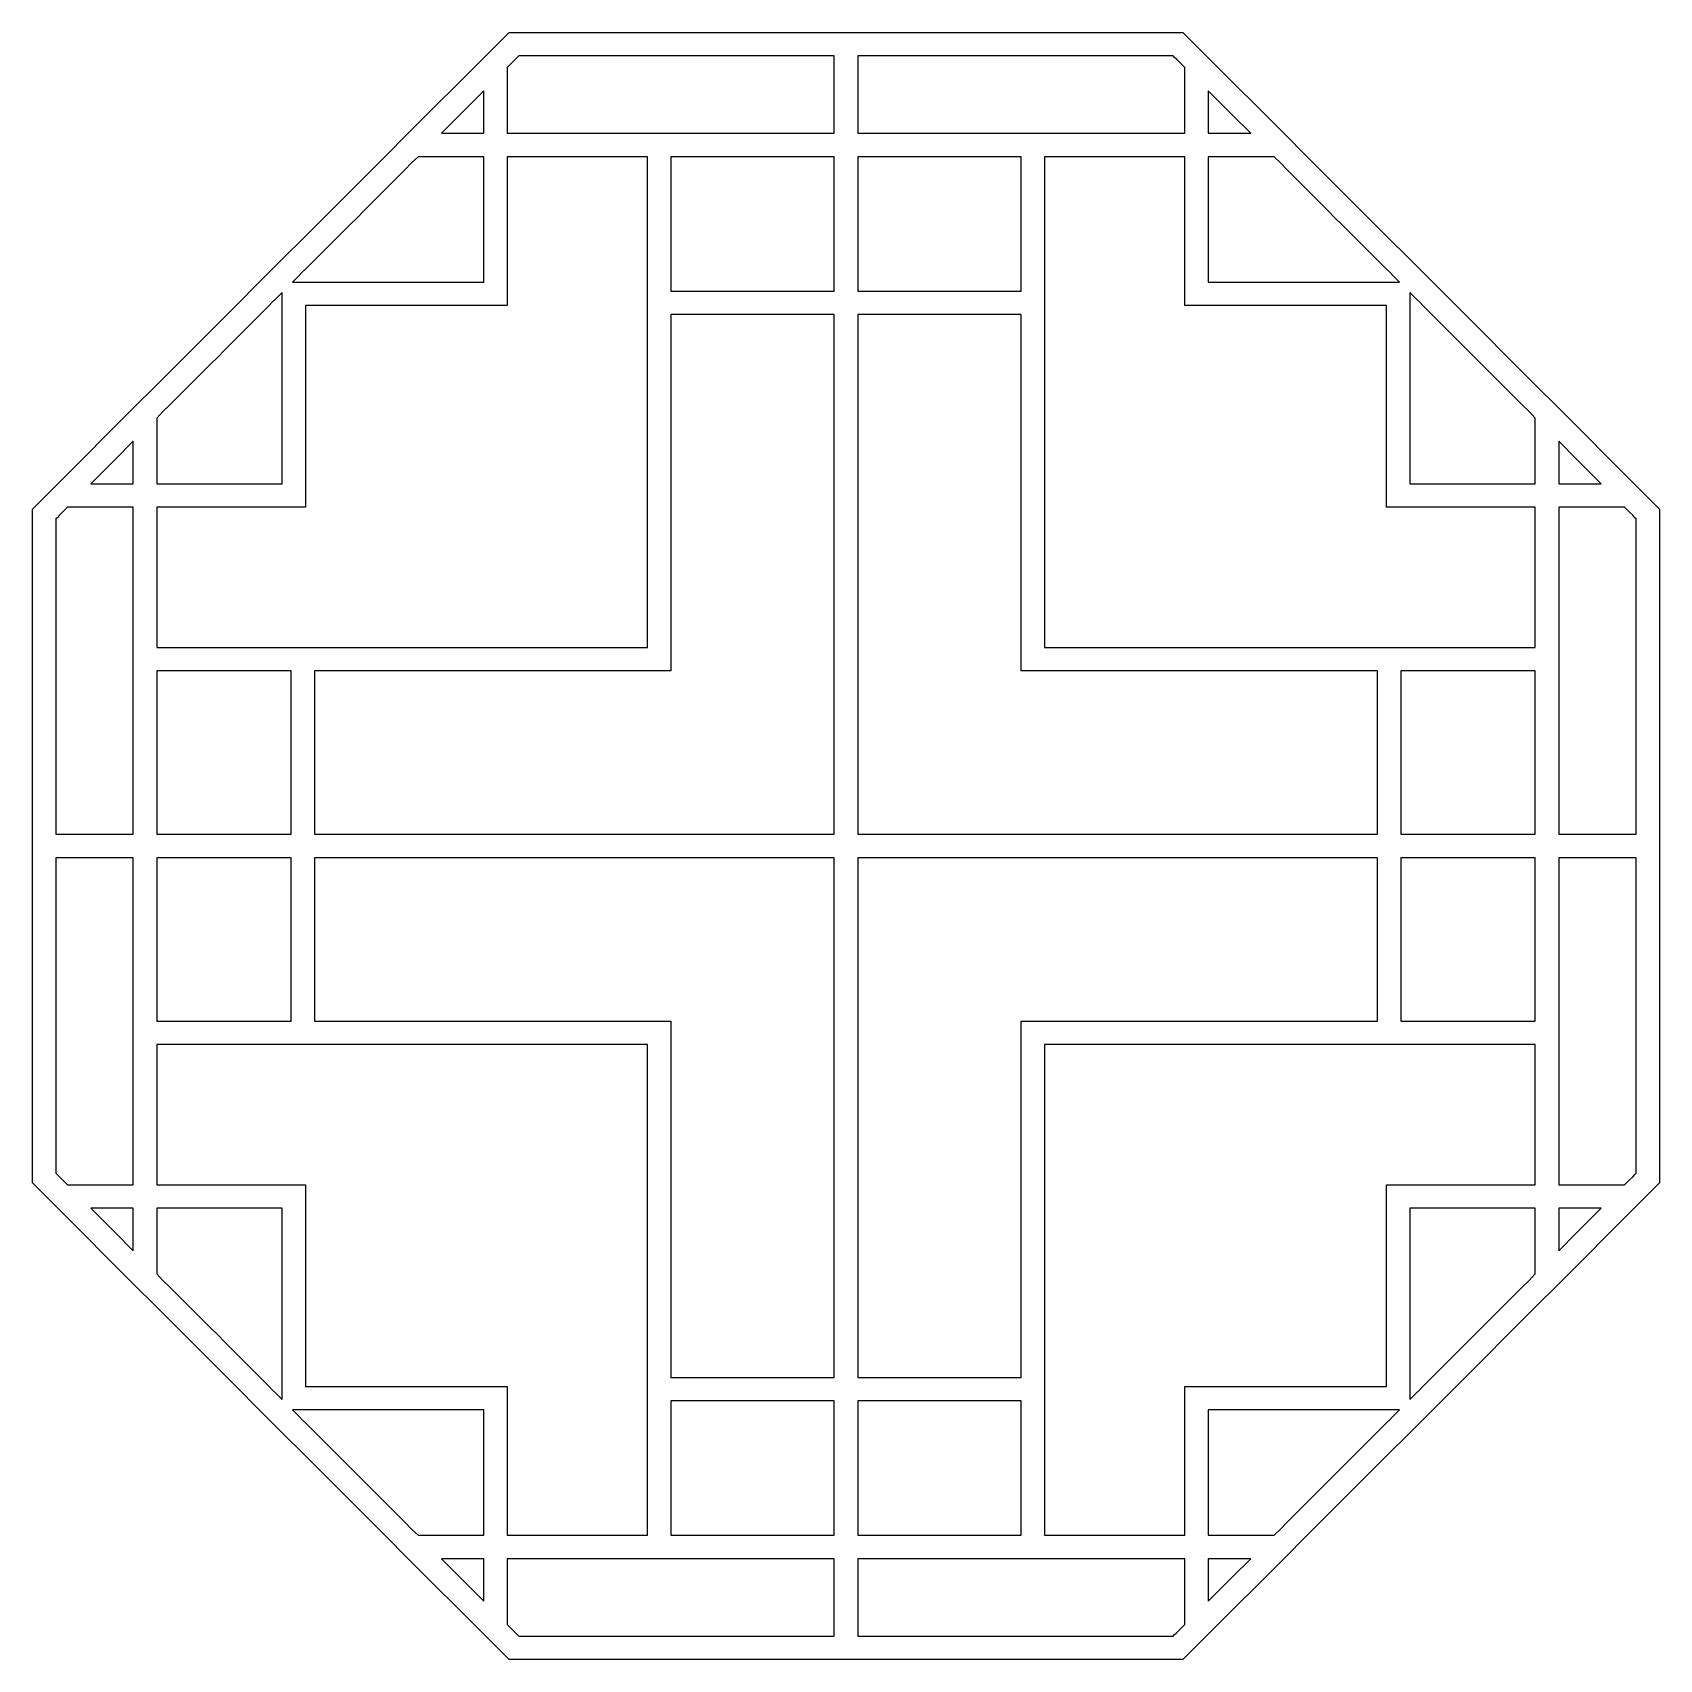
# Model space of a CAD drawing. Header units: centimetres. Extents: x -18.7 to -11.08, y 0.53 to 8.15.
import ezdxf

# ---------------------------------------------------------------- set-up
doc = ezdxf.new("R2010")
doc.units = ezdxf.units.CM
doc.header["$MEASUREMENT"] = 0
doc.layers.add('layer 1', color=7, linetype='Continuous')

msp = doc.modelspace()

# ---------------------------------------------------------------- linework, layer by layer
at = {"layer": 'layer 1', "color": 250}
for points, knots in [([(-11.08526, 5.92831), (-11.08526, 5.92831), (-11.19489, 6.03794), (-11.19489, 6.03794), (-11.19489, 6.03794), (-11.19489, 6.03794), (-11.54905, 6.39209), (-11.54905, 6.39209), (-11.54905, 6.39209), (-11.54905, 6.39209), (-11.65868, 6.50125), (-11.65868, 6.50125), (-11.65868, 6.50125), (-11.65868, 6.50125), (-12.02999, 6.87304), (-12.02999, 6.87304), (-12.02999, 6.87304), (-12.02999, 6.87304), (-12.13962, 6.98267), (-12.13962, 6.98267), (-12.13962, 6.98267), (-12.13962, 6.98267), (-12.24734, 7.09039), (-12.24734, 7.09039), (-12.24734, 7.09039), (-12.24734, 7.09039), (-12.35697, 7.19954), (-12.35697, 7.19954), (-12.35697, 7.19954), (-12.35697, 7.19954), (-12.72876, 7.57133), (-12.72876, 7.57133), (-12.72876, 7.57133), (-12.72876, 7.57133), (-12.83792, 7.68096), (-12.83792, 7.68096), (-12.83792, 7.68096), (-12.83792, 7.68096), (-13.19207, 8.03512), (-13.19207, 8.03512), (-13.19207, 8.03512), (-13.19207, 8.03512), (-13.3017, 8.14427), (-13.3017, 8.14427), (-13.3017, 8.14427), (-13.3017, 8.14427), (-13.31028, 8.15333), (-13.31028, 8.15333), (-13.31028, 8.15333), (-13.31028, 8.15333), (-13.33316, 8.15333), (-13.33316, 8.15333), (-13.33316, 8.15333), (-13.33316, 8.15333), (-13.95901, 8.15333), (-13.95901, 8.15333), (-13.95901, 8.15333), (-13.95901, 8.15333), (-14.06816, 8.15333), (-14.06816, 8.15333), (-14.06816, 8.15333), (-14.06816, 8.15333), (-14.8351, 8.15333), (-14.8351, 8.15333), (-14.8351, 8.15333), (-14.8351, 8.15333), (-14.94473, 8.15333), (-14.94473, 8.15333), (-14.94473, 8.15333), (-14.94473, 8.15333), (-15.7112, 8.15333), (-15.7112, 8.15333), (-15.7112, 8.15333), (-15.7112, 8.15333), (-15.82083, 8.15333), (-15.82083, 8.15333), (-15.82083, 8.15333), (-15.82083, 8.15333), (-16.46955, 8.15333), (-16.46955, 8.15333), (-16.46955, 8.15333), (-16.46955, 8.15333), (-16.47813, 8.14475), (-16.47813, 8.14475), (-16.47813, 8.14475), (-16.47813, 8.14475), (-16.58776, 8.03512), (-16.58776, 8.03512), (-16.58776, 8.03512), (-16.58776, 8.03512), (-16.94192, 7.68096), (-16.94192, 7.68096), (-16.94192, 7.68096), (-16.94192, 7.68096), (-17.05107, 7.57133), (-17.05107, 7.57133), (-17.05107, 7.57133), (-17.05107, 7.57133), (-17.42286, 7.19954), (-17.42286, 7.19954), (-17.42286, 7.19954), (-17.42286, 7.19954), (-17.53249, 7.09039), (-17.53249, 7.09039), (-17.53249, 7.09039), (-17.53249, 7.09039), (-17.64021, 6.98267), (-17.64021, 6.98267), (-17.64021, 6.98267), (-17.64021, 6.98267), (-17.74937, 6.87304), (-17.74937, 6.87304), (-17.74937, 6.87304), (-17.74937, 6.87304), (-18.12116, 6.50125), (-18.12116, 6.50125), (-18.12116, 6.50125), (-18.12116, 6.50125), (-18.23079, 6.39209), (-18.23079, 6.39209), (-18.23079, 6.39209), (-18.23079, 6.39209), (-18.58494, 6.03794), (-18.58494, 6.03794), (-18.58494, 6.03794), (-18.58494, 6.03794), (-18.69457, 5.92831), (-18.69457, 5.92831), (-18.69457, 5.92831), (-18.69457, 5.92831), (-18.70315, 5.91973), (-18.70315, 5.91973), (-18.70315, 5.91973), (-18.70315, 5.91973), (-18.70315, 5.271), (-18.70315, 5.271), (-18.70315, 5.271), (-18.70315, 5.271), (-18.70315, 5.16185), (-18.70315, 5.16185), (-18.70315, 5.16185), (-18.70315, 5.16185), (-18.70315, 4.39491), (-18.70315, 4.39491), (-18.70315, 4.39491), (-18.70315, 4.39491), (-18.70315, 4.28528), (-18.70315, 4.28528), (-18.70315, 4.28528), (-18.70315, 4.28528), (-18.70315, 3.51834), (-18.70315, 3.51834), (-18.70315, 3.51834), (-18.70315, 3.51834), (-18.70315, 3.40919), (-18.70315, 3.40919), (-18.70315, 3.40919), (-18.70315, 3.40919), (-18.70315, 2.76046), (-18.70315, 2.76046), (-18.70315, 2.76046), (-18.70315, 2.76046), (-18.69457, 2.75188), (-18.69457, 2.75188), (-18.69457, 2.75188), (-18.69457, 2.75188), (-18.58494, 2.64225), (-18.58494, 2.64225), (-18.58494, 2.64225), (-18.58494, 2.64225), (-18.23079, 2.28809), (-18.23079, 2.28809), (-18.23079, 2.28809), (-18.23079, 2.28809), (-18.12116, 2.17894), (-18.12116, 2.17894), (-18.12116, 2.17894), (-18.12116, 2.17894), (-17.74937, 1.80715), (-17.74937, 1.80715), (-17.74937, 1.80715), (-17.74937, 1.80715), (-17.64021, 1.69752), (-17.64021, 1.69752), (-17.64021, 1.69752), (-17.64021, 1.69752), (-17.53249, 1.5898), (-17.53249, 1.5898), (-17.53249, 1.5898), (-17.53249, 1.5898), (-17.42286, 1.48064), (-17.42286, 1.48064), (-17.42286, 1.48064), (-17.42286, 1.48064), (-17.05107, 1.10885), (-17.05107, 1.10885), (-17.05107, 1.10885), (-17.05107, 1.10885), (-16.94192, 0.99922), (-16.94192, 0.99922), (-16.94192, 0.99922), (-16.94192, 0.99922), (-16.58776, 0.64507), (-16.58776, 0.64507), (-16.58776, 0.64507), (-16.58776, 0.64507), (-16.47813, 0.53544), (-16.47813, 0.53544), (-16.47813, 0.53544), (-16.47813, 0.53544), (-16.46955, 0.52686), (-16.46955, 0.52686), (-16.46955, 0.52686), (-16.46955, 0.52686), (-15.82083, 0.52686), (-15.82083, 0.52686), (-15.82083, 0.52686), (-15.82083, 0.52686), (-15.7112, 0.52686), (-15.7112, 0.52686), (-15.7112, 0.52686), (-15.7112, 0.52686), (-14.94473, 0.52686), (-14.94473, 0.52686), (-14.94473, 0.52686), (-14.94473, 0.52686), (-14.8351, 0.52686), (-14.8351, 0.52686), (-14.8351, 0.52686), (-14.8351, 0.52686), (-14.06816, 0.52686), (-14.06816, 0.52686), (-14.06816, 0.52686), (-14.06816, 0.52686), (-13.95901, 0.52686), (-13.95901, 0.52686), (-13.95901, 0.52686), (-13.95901, 0.52686), (-13.31028, 0.52686), (-13.31028, 0.52686), (-13.31028, 0.52686), (-13.31028, 0.52686), (-13.3017, 0.53591), (-13.3017, 0.53591), (-13.3017, 0.53591), (-13.3017, 0.53591), (-13.19207, 0.64507), (-13.19207, 0.64507), (-13.19207, 0.64507), (-13.19207, 0.64507), (-12.83792, 0.99922), (-12.83792, 0.99922), (-12.83792, 0.99922), (-12.83792, 0.99922), (-12.72876, 1.10885), (-12.72876, 1.10885), (-12.72876, 1.10885), (-12.72876, 1.10885), (-12.35697, 1.48064), (-12.35697, 1.48064), (-12.35697, 1.48064), (-12.35697, 1.48064), (-12.24734, 1.5898), (-12.24734, 1.5898), (-12.24734, 1.5898), (-12.24734, 1.5898), (-12.13962, 1.69752), (-12.13962, 1.69752), (-12.13962, 1.69752), (-12.13962, 1.69752), (-12.02999, 1.80715), (-12.02999, 1.80715), (-12.02999, 1.80715), (-12.02999, 1.80715), (-11.65868, 2.17894), (-11.65868, 2.17894), (-11.65868, 2.17894), (-11.65868, 2.17894), (-11.54905, 2.28809), (-11.54905, 2.28809), (-11.54905, 2.28809), (-11.54905, 2.28809), (-11.19489, 2.64225), (-11.19489, 2.64225), (-11.19489, 2.64225), (-11.19489, 2.64225), (-11.08526, 2.75188), (-11.08526, 2.75188), (-11.08526, 2.75188), (-11.08526, 2.75188), (-11.07668, 2.76046), (-11.07668, 2.76046), (-11.07668, 2.76046), (-11.07668, 2.76046), (-11.07668, 3.40919), (-11.07668, 3.40919), (-11.07668, 3.40919), (-11.07668, 3.40919), (-11.07668, 3.51834), (-11.07668, 3.51834), (-11.07668, 3.51834), (-11.07668, 3.51834), (-11.07668, 4.28528), (-11.07668, 4.28528), (-11.07668, 4.28528), (-11.07668, 4.28528), (-11.07668, 4.39491), (-11.07668, 4.39491), (-11.07668, 4.39491), (-11.07668, 4.39491), (-11.07668, 5.16185), (-11.07668, 5.16185), (-11.07668, 5.16185), (-11.07668, 5.16185), (-11.07668, 5.271), (-11.07668, 5.271), (-11.07668, 5.271), (-11.07668, 5.271), (-11.07668, 5.91973), (-11.07668, 5.91973), (-11.07668, 5.91973), (-11.07668, 5.91973), (-11.08526, 5.92831), (-11.08526, 5.92831)], [0, 0, 0, 0, 0.0121951, 0.0121951, 0.0121951, 0.0121951, 0.0243902, 0.0243902, 0.0243902, 0.0243902, 0.0365854, 0.0365854, 0.0365854, 0.0365854, 0.0487805, 0.0487805, 0.0487805, 0.0487805, 0.0609756, 0.0609756, 0.0609756, 0.0609756, 0.0731707, 0.0731707, 0.0731707, 0.0731707, 0.0853659, 0.0853659, 0.0853659, 0.0853659, 0.097561, 0.097561, 0.097561, 0.097561, 0.1097561, 0.1097561, 0.1097561, 0.1097561, 0.1219512, 0.1219512, 0.1219512, 0.1219512, 0.1341463, 0.1341463, 0.1341463, 0.1341463, 0.1463415, 0.1463415, 0.1463415, 0.1463415, 0.1585366, 0.1585366, 0.1585366, 0.1585366, 0.1707317, 0.1707317, 0.1707317, 0.1707317, 0.1829268, 0.1829268, 0.1829268, 0.1829268, 0.195122, 0.195122, 0.195122, 0.195122, 0.2073171, 0.2073171, 0.2073171, 0.2073171, 0.2195122, 0.2195122, 0.2195122, 0.2195122, 0.2317073, 0.2317073, 0.2317073, 0.2317073, 0.2439024, 0.2439024, 0.2439024, 0.2439024, 0.2560976, 0.2560976, 0.2560976, 0.2560976, 0.2682927, 0.2682927, 0.2682927, 0.2682927, 0.2804878, 0.2804878, 0.2804878, 0.2804878, 0.2926829, 0.2926829, 0.2926829, 0.2926829, 0.304878, 0.304878, 0.304878, 0.304878, 0.3170732, 0.3170732, 0.3170732, 0.3170732, 0.3292683, 0.3292683, 0.3292683, 0.3292683, 0.3414634, 0.3414634, 0.3414634, 0.3414634, 0.3536585, 0.3536585, 0.3536585, 0.3536585, 0.3658537, 0.3658537, 0.3658537, 0.3658537, 0.3780488, 0.3780488, 0.3780488, 0.3780488, 0.3902439, 0.3902439, 0.3902439, 0.3902439, 0.402439, 0.402439, 0.402439, 0.402439, 0.4146341, 0.4146341, 0.4146341, 0.4146341, 0.4268293, 0.4268293, 0.4268293, 0.4268293, 0.4390244, 0.4390244, 0.4390244, 0.4390244, 0.4512195, 0.4512195, 0.4512195, 0.4512195, 0.4634146, 0.4634146, 0.4634146, 0.4634146, 0.4756098, 0.4756098, 0.4756098, 0.4756098, 0.4878049, 0.4878049, 0.4878049, 0.4878049, 0.5, 0.5, 0.5, 0.5, 0.5121951, 0.5121951, 0.5121951, 0.5121951, 0.5243902, 0.5243902, 0.5243902, 0.5243902, 0.5365854, 0.5365854, 0.5365854, 0.5365854, 0.5487805, 0.5487805, 0.5487805, 0.5487805, 0.5609756, 0.5609756, 0.5609756, 0.5609756, 0.5731707, 0.5731707, 0.5731707, 0.5731707, 0.5853659, 0.5853659, 0.5853659, 0.5853659, 0.597561, 0.597561, 0.597561, 0.597561, 0.6097561, 0.6097561, 0.6097561, 0.6097561, 0.6219512, 0.6219512, 0.6219512, 0.6219512, 0.6341463, 0.6341463, 0.6341463, 0.6341463, 0.6463415, 0.6463415, 0.6463415, 0.6463415, 0.6585366, 0.6585366, 0.6585366, 0.6585366, 0.6707317, 0.6707317, 0.6707317, 0.6707317, 0.6829268, 0.6829268, 0.6829268, 0.6829268, 0.695122, 0.695122, 0.695122, 0.695122, 0.7073171, 0.7073171, 0.7073171, 0.7073171, 0.7195122, 0.7195122, 0.7195122, 0.7195122, 0.7317073, 0.7317073, 0.7317073, 0.7317073, 0.7439024, 0.7439024, 0.7439024, 0.7439024, 0.7560976, 0.7560976, 0.7560976, 0.7560976, 0.7682927, 0.7682927, 0.7682927, 0.7682927, 0.7804878, 0.7804878, 0.7804878, 0.7804878, 0.7926829, 0.7926829, 0.7926829, 0.7926829, 0.804878, 0.804878, 0.804878, 0.804878, 0.8170732, 0.8170732, 0.8170732, 0.8170732, 0.8292683, 0.8292683, 0.8292683, 0.8292683, 0.8414634, 0.8414634, 0.8414634, 0.8414634, 0.8536585, 0.8536585, 0.8536585, 0.8536585, 0.8658537, 0.8658537, 0.8658537, 0.8658537, 0.8780488, 0.8780488, 0.8780488, 0.8780488, 0.8902439, 0.8902439, 0.8902439, 0.8902439, 0.902439, 0.902439, 0.902439, 0.902439, 0.9146341, 0.9146341, 0.9146341, 0.9146341, 0.9268293, 0.9268293, 0.9268293, 0.9268293, 0.9390244, 0.9390244, 0.9390244, 0.9390244, 0.9512195, 0.9512195, 0.9512195, 0.9512195, 0.9634146, 0.9634146, 0.9634146, 0.9634146, 0.9756098, 0.9756098, 0.9756098, 0.9756098, 1, 1, 1, 1]), ([(-16.42379, 8.0437), (-16.42379, 8.0437), (-16.41902, 8.0437), (-16.41902, 8.0437), (-16.41902, 8.0437), (-16.41902, 8.0437), (-16.40854, 8.0437), (-16.40854, 8.0437), (-16.40854, 8.0437), (-16.40854, 8.0437), (-16.39328, 8.0437), (-16.39328, 8.0437), (-16.39328, 8.0437), (-16.39328, 8.0437), (-16.37327, 8.0437), (-16.37327, 8.0437), (-16.37327, 8.0437), (-16.37327, 8.0437), (-16.34848, 8.0437), (-16.34848, 8.0437), (-16.34848, 8.0437), (-16.34848, 8.0437), (-16.31893, 8.0437), (-16.31893, 8.0437), (-16.31893, 8.0437), (-16.31893, 8.0437), (-16.28509, 8.0437), (-16.28509, 8.0437), (-16.28509, 8.0437), (-16.28509, 8.0437), (-16.24743, 8.0437), (-16.24743, 8.0437), (-16.24743, 8.0437), (-16.24743, 8.0437), (-16.20596, 8.0437), (-16.20596, 8.0437), (-16.20596, 8.0437), (-16.20596, 8.0437), (-16.16068, 8.0437), (-16.16068, 8.0437), (-16.16068, 8.0437), (-16.16068, 8.0437), (-16.11159, 8.0437), (-16.11159, 8.0437), (-16.11159, 8.0437), (-16.11159, 8.0437), (-16.05915, 8.0437), (-16.05915, 8.0437), (-16.05915, 8.0437), (-16.05915, 8.0437), (-16.00386, 8.0437), (-16.00386, 8.0437), (-16.00386, 8.0437), (-16.00386, 8.0437), (-15.94571, 8.0437), (-15.94571, 8.0437), (-15.94571, 8.0437), (-15.94571, 8.0437), (-15.8847, 8.0437), (-15.8847, 8.0437), (-15.8847, 8.0437), (-15.8847, 8.0437), (-15.82083, 8.0437), (-15.82083, 8.0437), (-15.82083, 8.0437), (-15.82083, 8.0437), (-15.80748, 8.0437), (-15.80748, 8.0437), (-15.80748, 8.0437), (-15.80748, 8.0437), (-15.79413, 8.0437), (-15.79413, 8.0437), (-15.79413, 8.0437), (-15.79413, 8.0437), (-15.78031, 8.0437), (-15.78031, 8.0437), (-15.78031, 8.0437), (-15.78031, 8.0437), (-15.76696, 8.0437), (-15.76696, 8.0437), (-15.76696, 8.0437), (-15.76696, 8.0437), (-15.75314, 8.0437), (-15.75314, 8.0437), (-15.75314, 8.0437), (-15.75314, 8.0437), (-15.73931, 8.0437), (-15.73931, 8.0437), (-15.73931, 8.0437), (-15.73931, 8.0437), (-15.7255, 8.0437), (-15.7255, 8.0437), (-15.7255, 8.0437), (-15.7255, 8.0437), (-15.7112, 8.0437), (-15.7112, 8.0437), (-15.7112, 8.0437), (-15.7112, 8.0437), (-15.66734, 8.0437), (-15.66734, 8.0437), (-15.66734, 8.0437), (-15.66734, 8.0437), (-15.62301, 8.0437), (-15.62301, 8.0437), (-15.62301, 8.0437), (-15.62301, 8.0437), (-15.57773, 8.0437), (-15.57773, 8.0437), (-15.57773, 8.0437), (-15.57773, 8.0437), (-15.53197, 8.0437), (-15.53197, 8.0437), (-15.53197, 8.0437), (-15.53197, 8.0437), (-15.48526, 8.0437), (-15.48526, 8.0437), (-15.48526, 8.0437), (-15.48526, 8.0437), (-15.43807, 8.0437), (-15.43807, 8.0437), (-15.43807, 8.0437), (-15.43807, 8.0437), (-15.3904, 8.0437), (-15.3904, 8.0437), (-15.3904, 8.0437), (-15.3904, 8.0437), (-15.34226, 8.0437), (-15.34226, 8.0437), (-15.34226, 8.0437), (-15.34226, 8.0437), (-15.29365, 8.0437), (-15.29365, 8.0437), (-15.29365, 8.0437), (-15.29365, 8.0437), (-15.24455, 8.0437), (-15.24455, 8.0437), (-15.24455, 8.0437), (-15.24455, 8.0437), (-15.19497, 8.0437), (-15.19497, 8.0437), (-15.19497, 8.0437), (-15.19497, 8.0437), (-15.1454, 8.0437), (-15.1454, 8.0437), (-15.1454, 8.0437), (-15.1454, 8.0437), (-15.09536, 8.0437), (-15.09536, 8.0437), (-15.09536, 8.0437), (-15.09536, 8.0437), (-15.04531, 8.0437), (-15.04531, 8.0437), (-15.04531, 8.0437), (-15.04531, 8.0437), (-14.99478, 8.0437), (-14.99478, 8.0437), (-14.99478, 8.0437), (-14.99478, 8.0437), (-14.94473, 8.0437), (-14.94473, 8.0437), (-14.94473, 8.0437), (-14.94473, 8.0437), (-14.94473, 7.68096), (-14.94473, 7.68096), (-14.94473, 7.68096), (-14.94473, 7.68096), (-15.7112, 7.68096), (-15.7112, 7.68096), (-15.7112, 7.68096), (-15.7112, 7.68096), (-15.82083, 7.68096), (-15.82083, 7.68096), (-15.82083, 7.68096), (-15.82083, 7.68096), (-16.47813, 7.68096), (-16.47813, 7.68096), (-16.47813, 7.68096), (-16.47813, 7.68096), (-16.47813, 7.98936), (-16.47813, 7.98936), (-16.47813, 7.98936), (-16.47813, 7.98936), (-16.45668, 8.01129), (-16.45668, 8.01129), (-16.45668, 8.01129), (-16.45668, 8.01129), (-16.44, 8.0275), (-16.44, 8.0275), (-16.44, 8.0275), (-16.44, 8.0275), (-16.42904, 8.03846), (-16.42904, 8.03846), (-16.42904, 8.03846), (-16.42904, 8.03846), (-16.42379, 8.0437), (-16.42379, 8.0437), (-16.42379, 8.0437), (-16.42379, 8.0437), (-16.42379, 8.0437), (-16.42379, 8.0437)], [0, 0, 0, 0, 0.0196078, 0.0196078, 0.0196078, 0.0196078, 0.0392157, 0.0392157, 0.0392157, 0.0392157, 0.0588235, 0.0588235, 0.0588235, 0.0588235, 0.0784314, 0.0784314, 0.0784314, 0.0784314, 0.0980392, 0.0980392, 0.0980392, 0.0980392, 0.1176471, 0.1176471, 0.1176471, 0.1176471, 0.1372549, 0.1372549, 0.1372549, 0.1372549, 0.1568627, 0.1568627, 0.1568627, 0.1568627, 0.1764706, 0.1764706, 0.1764706, 0.1764706, 0.1960784, 0.1960784, 0.1960784, 0.1960784, 0.2156863, 0.2156863, 0.2156863, 0.2156863, 0.2352941, 0.2352941, 0.2352941, 0.2352941, 0.254902, 0.254902, 0.254902, 0.254902, 0.2745098, 0.2745098, 0.2745098, 0.2745098, 0.2941176, 0.2941176, 0.2941176, 0.2941176, 0.3137255, 0.3137255, 0.3137255, 0.3137255, 0.3333333, 0.3333333, 0.3333333, 0.3333333, 0.3529412, 0.3529412, 0.3529412, 0.3529412, 0.372549, 0.372549, 0.372549, 0.372549, 0.3921569, 0.3921569, 0.3921569, 0.3921569, 0.4117647, 0.4117647, 0.4117647, 0.4117647, 0.4313725, 0.4313725, 0.4313725, 0.4313725, 0.4509804, 0.4509804, 0.4509804, 0.4509804, 0.4705882, 0.4705882, 0.4705882, 0.4705882, 0.4901961, 0.4901961, 0.4901961, 0.4901961, 0.5098039, 0.5098039, 0.5098039, 0.5098039, 0.5294118, 0.5294118, 0.5294118, 0.5294118, 0.5490196, 0.5490196, 0.5490196, 0.5490196, 0.5686275, 0.5686275, 0.5686275, 0.5686275, 0.5882353, 0.5882353, 0.5882353, 0.5882353, 0.6078431, 0.6078431, 0.6078431, 0.6078431, 0.627451, 0.627451, 0.627451, 0.627451, 0.6470588, 0.6470588, 0.6470588, 0.6470588, 0.6666667, 0.6666667, 0.6666667, 0.6666667, 0.6862745, 0.6862745, 0.6862745, 0.6862745, 0.7058824, 0.7058824, 0.7058824, 0.7058824, 0.7254902, 0.7254902, 0.7254902, 0.7254902, 0.745098, 0.745098, 0.745098, 0.745098, 0.7647059, 0.7647059, 0.7647059, 0.7647059, 0.7843137, 0.7843137, 0.7843137, 0.7843137, 0.8039216, 0.8039216, 0.8039216, 0.8039216, 0.8235294, 0.8235294, 0.8235294, 0.8235294, 0.8431373, 0.8431373, 0.8431373, 0.8431373, 0.8627451, 0.8627451, 0.8627451, 0.8627451, 0.8823529, 0.8823529, 0.8823529, 0.8823529, 0.9019608, 0.9019608, 0.9019608, 0.9019608, 0.9215686, 0.9215686, 0.9215686, 0.9215686, 0.9411765, 0.9411765, 0.9411765, 0.9411765, 0.9607843, 0.9607843, 0.9607843, 0.9607843, 1, 1, 1, 1]), ([(-14.8351, 8.0437), (-14.8351, 8.0437), (-14.78458, 8.0437), (-14.78458, 8.0437), (-14.78458, 8.0437), (-14.78458, 8.0437), (-14.73453, 8.0437), (-14.73453, 8.0437), (-14.73453, 8.0437), (-14.73453, 8.0437), (-14.68448, 8.0437), (-14.68448, 8.0437), (-14.68448, 8.0437), (-14.68448, 8.0437), (-14.63443, 8.0437), (-14.63443, 8.0437), (-14.63443, 8.0437), (-14.63443, 8.0437), (-14.58486, 8.0437), (-14.58486, 8.0437), (-14.58486, 8.0437), (-14.58486, 8.0437), (-14.53528, 8.0437), (-14.53528, 8.0437), (-14.53528, 8.0437), (-14.53528, 8.0437), (-14.48619, 8.0437), (-14.48619, 8.0437), (-14.48619, 8.0437), (-14.48619, 8.0437), (-14.43757, 8.0437), (-14.43757, 8.0437), (-14.43757, 8.0437), (-14.43757, 8.0437), (-14.38943, 8.0437), (-14.38943, 8.0437), (-14.38943, 8.0437), (-14.38943, 8.0437), (-14.34176, 8.0437), (-14.34176, 8.0437), (-14.34176, 8.0437), (-14.34176, 8.0437), (-14.29458, 8.0437), (-14.29458, 8.0437), (-14.29458, 8.0437), (-14.29458, 8.0437), (-14.24787, 8.0437), (-14.24787, 8.0437), (-14.24787, 8.0437), (-14.24787, 8.0437), (-14.20211, 8.0437), (-14.20211, 8.0437), (-14.20211, 8.0437), (-14.20211, 8.0437), (-14.15682, 8.0437), (-14.15682, 8.0437), (-14.15682, 8.0437), (-14.15682, 8.0437), (-14.11202, 8.0437), (-14.11202, 8.0437), (-14.11202, 8.0437), (-14.11202, 8.0437), (-14.06816, 8.0437), (-14.06816, 8.0437), (-14.06816, 8.0437), (-14.06816, 8.0437), (-14.05434, 8.0437), (-14.05434, 8.0437), (-14.05434, 8.0437), (-14.05434, 8.0437), (-14.04052, 8.0437), (-14.04052, 8.0437), (-14.04052, 8.0437), (-14.04052, 8.0437), (-14.0267, 8.0437), (-14.0267, 8.0437), (-14.0267, 8.0437), (-14.0267, 8.0437), (-14.01287, 8.0437), (-14.01287, 8.0437), (-14.01287, 8.0437), (-14.01287, 8.0437), (-13.99905, 8.0437), (-13.99905, 8.0437), (-13.99905, 8.0437), (-13.99905, 8.0437), (-13.98571, 8.0437), (-13.98571, 8.0437), (-13.98571, 8.0437), (-13.98571, 8.0437), (-13.97236, 8.0437), (-13.97236, 8.0437), (-13.97236, 8.0437), (-13.97236, 8.0437), (-13.95901, 8.0437), (-13.95901, 8.0437), (-13.95901, 8.0437), (-13.95901, 8.0437), (-13.89514, 8.0437), (-13.89514, 8.0437), (-13.89514, 8.0437), (-13.89514, 8.0437), (-13.83413, 8.0437), (-13.83413, 8.0437), (-13.83413, 8.0437), (-13.83413, 8.0437), (-13.7755, 8.0437), (-13.7755, 8.0437), (-13.7755, 8.0437), (-13.7755, 8.0437), (-13.72021, 8.0437), (-13.72021, 8.0437), (-13.72021, 8.0437), (-13.72021, 8.0437), (-13.66825, 8.0437), (-13.66825, 8.0437), (-13.66825, 8.0437), (-13.66825, 8.0437), (-13.61915, 8.0437), (-13.61915, 8.0437), (-13.61915, 8.0437), (-13.61915, 8.0437), (-13.57388, 8.0437), (-13.57388, 8.0437), (-13.57388, 8.0437), (-13.57388, 8.0437), (-13.5324, 8.0437), (-13.5324, 8.0437), (-13.5324, 8.0437), (-13.5324, 8.0437), (-13.49427, 8.0437), (-13.49427, 8.0437), (-13.49427, 8.0437), (-13.49427, 8.0437), (-13.4609, 8.0437), (-13.4609, 8.0437), (-13.4609, 8.0437), (-13.4609, 8.0437), (-13.43135, 8.0437), (-13.43135, 8.0437), (-13.43135, 8.0437), (-13.43135, 8.0437), (-13.40657, 8.0437), (-13.40657, 8.0437), (-13.40657, 8.0437), (-13.40657, 8.0437), (-13.38655, 8.0437), (-13.38655, 8.0437), (-13.38655, 8.0437), (-13.38655, 8.0437), (-13.37129, 8.0437), (-13.37129, 8.0437), (-13.37129, 8.0437), (-13.37129, 8.0437), (-13.36081, 8.0437), (-13.36081, 8.0437), (-13.36081, 8.0437), (-13.36081, 8.0437), (-13.35557, 8.0437), (-13.35557, 8.0437), (-13.35557, 8.0437), (-13.35557, 8.0437), (-13.3508, 8.03846), (-13.3508, 8.03846), (-13.3508, 8.03846), (-13.3508, 8.03846), (-13.33983, 8.0275), (-13.33983, 8.0275), (-13.33983, 8.0275), (-13.33983, 8.0275), (-13.32316, 8.01129), (-13.32316, 8.01129), (-13.32316, 8.01129), (-13.32316, 8.01129), (-13.3017, 7.98984), (-13.3017, 7.98984), (-13.3017, 7.98984), (-13.3017, 7.98984), (-13.3017, 7.68096), (-13.3017, 7.68096), (-13.3017, 7.68096), (-13.3017, 7.68096), (-13.95901, 7.68096), (-13.95901, 7.68096), (-13.95901, 7.68096), (-13.95901, 7.68096), (-14.06816, 7.68096), (-14.06816, 7.68096), (-14.06816, 7.68096), (-14.06816, 7.68096), (-14.8351, 7.68096), (-14.8351, 7.68096), (-14.8351, 7.68096), (-14.8351, 7.68096), (-14.8351, 8.0437), (-14.8351, 8.0437), (-14.8351, 8.0437), (-14.8351, 8.0437), (-14.8351, 8.0437), (-14.8351, 8.0437)], [0, 0, 0, 0, 0.0196078, 0.0196078, 0.0196078, 0.0196078, 0.0392157, 0.0392157, 0.0392157, 0.0392157, 0.0588235, 0.0588235, 0.0588235, 0.0588235, 0.0784314, 0.0784314, 0.0784314, 0.0784314, 0.0980392, 0.0980392, 0.0980392, 0.0980392, 0.1176471, 0.1176471, 0.1176471, 0.1176471, 0.1372549, 0.1372549, 0.1372549, 0.1372549, 0.1568627, 0.1568627, 0.1568627, 0.1568627, 0.1764706, 0.1764706, 0.1764706, 0.1764706, 0.1960784, 0.1960784, 0.1960784, 0.1960784, 0.2156863, 0.2156863, 0.2156863, 0.2156863, 0.2352941, 0.2352941, 0.2352941, 0.2352941, 0.254902, 0.254902, 0.254902, 0.254902, 0.2745098, 0.2745098, 0.2745098, 0.2745098, 0.2941176, 0.2941176, 0.2941176, 0.2941176, 0.3137255, 0.3137255, 0.3137255, 0.3137255, 0.3333333, 0.3333333, 0.3333333, 0.3333333, 0.3529412, 0.3529412, 0.3529412, 0.3529412, 0.372549, 0.372549, 0.372549, 0.372549, 0.3921569, 0.3921569, 0.3921569, 0.3921569, 0.4117647, 0.4117647, 0.4117647, 0.4117647, 0.4313725, 0.4313725, 0.4313725, 0.4313725, 0.4509804, 0.4509804, 0.4509804, 0.4509804, 0.4705882, 0.4705882, 0.4705882, 0.4705882, 0.4901961, 0.4901961, 0.4901961, 0.4901961, 0.5098039, 0.5098039, 0.5098039, 0.5098039, 0.5294118, 0.5294118, 0.5294118, 0.5294118, 0.5490196, 0.5490196, 0.5490196, 0.5490196, 0.5686275, 0.5686275, 0.5686275, 0.5686275, 0.5882353, 0.5882353, 0.5882353, 0.5882353, 0.6078431, 0.6078431, 0.6078431, 0.6078431, 0.627451, 0.627451, 0.627451, 0.627451, 0.6470588, 0.6470588, 0.6470588, 0.6470588, 0.6666667, 0.6666667, 0.6666667, 0.6666667, 0.6862745, 0.6862745, 0.6862745, 0.6862745, 0.7058824, 0.7058824, 0.7058824, 0.7058824, 0.7254902, 0.7254902, 0.7254902, 0.7254902, 0.745098, 0.745098, 0.745098, 0.745098, 0.7647059, 0.7647059, 0.7647059, 0.7647059, 0.7843137, 0.7843137, 0.7843137, 0.7843137, 0.8039216, 0.8039216, 0.8039216, 0.8039216, 0.8235294, 0.8235294, 0.8235294, 0.8235294, 0.8431373, 0.8431373, 0.8431373, 0.8431373, 0.8627451, 0.8627451, 0.8627451, 0.8627451, 0.8823529, 0.8823529, 0.8823529, 0.8823529, 0.9019608, 0.9019608, 0.9019608, 0.9019608, 0.9215686, 0.9215686, 0.9215686, 0.9215686, 0.9411765, 0.9411765, 0.9411765, 0.9411765, 0.9607843, 0.9607843, 0.9607843, 0.9607843, 1, 1, 1, 1]), ([(-16.58776, 7.88021), (-16.58776, 7.88021), (-16.58776, 7.68096), (-16.58776, 7.68096), (-16.58776, 7.68096), (-16.58776, 7.68096), (-16.78653, 7.68096), (-16.78653, 7.68096), (-16.78653, 7.68096), (-16.78653, 7.68096), (-16.7584, 7.70909), (-16.7584, 7.70909), (-16.7584, 7.70909), (-16.7584, 7.70909), (-16.73124, 7.73626), (-16.73124, 7.73626), (-16.73124, 7.73626), (-16.73124, 7.73626), (-16.70502, 7.76295), (-16.70502, 7.76295), (-16.70502, 7.76295), (-16.70502, 7.76295), (-16.67928, 7.78822), (-16.67928, 7.78822), (-16.67928, 7.78822), (-16.67928, 7.78822), (-16.65497, 7.81252), (-16.65497, 7.81252), (-16.65497, 7.81252), (-16.65497, 7.81252), (-16.63161, 7.83635), (-16.63161, 7.83635), (-16.63161, 7.83635), (-16.63161, 7.83635), (-16.60921, 7.85876), (-16.60921, 7.85876), (-16.60921, 7.85876), (-16.60921, 7.85876), (-16.58776, 7.88021), (-16.58776, 7.88021), (-16.58776, 7.88021), (-16.58776, 7.88021), (-16.58776, 7.88021), (-16.58776, 7.88021)], [0, 0, 0, 0, 0.0833333, 0.0833333, 0.0833333, 0.0833333, 0.1666667, 0.1666667, 0.1666667, 0.1666667, 0.25, 0.25, 0.25, 0.25, 0.3333333, 0.3333333, 0.3333333, 0.3333333, 0.4166667, 0.4166667, 0.4166667, 0.4166667, 0.5, 0.5, 0.5, 0.5, 0.5833333, 0.5833333, 0.5833333, 0.5833333, 0.6666667, 0.6666667, 0.6666667, 0.6666667, 0.75, 0.75, 0.75, 0.75, 0.8333333, 0.8333333, 0.8333333, 0.8333333, 1, 1, 1, 1]), ([(-12.99283, 7.68096), (-12.99283, 7.68096), (-13.19207, 7.68096), (-13.19207, 7.68096), (-13.19207, 7.68096), (-13.19207, 7.68096), (-13.19207, 7.88021), (-13.19207, 7.88021), (-13.19207, 7.88021), (-13.19207, 7.88021), (-13.17063, 7.85876), (-13.17063, 7.85876), (-13.17063, 7.85876), (-13.17063, 7.85876), (-13.14822, 7.83635), (-13.14822, 7.83635), (-13.14822, 7.83635), (-13.14822, 7.83635), (-13.12487, 7.813), (-13.12487, 7.813), (-13.12487, 7.813), (-13.12487, 7.813), (-13.10008, 7.78822), (-13.10008, 7.78822), (-13.10008, 7.78822), (-13.10008, 7.78822), (-13.07481, 7.76295), (-13.07481, 7.76295), (-13.07481, 7.76295), (-13.07481, 7.76295), (-13.0486, 7.73626), (-13.0486, 7.73626), (-13.0486, 7.73626), (-13.0486, 7.73626), (-13.02096, 7.70909), (-13.02096, 7.70909), (-13.02096, 7.70909), (-13.02096, 7.70909), (-12.99283, 7.68096), (-12.99283, 7.68096), (-12.99283, 7.68096), (-12.99283, 7.68096), (-12.99283, 7.68096), (-12.99283, 7.68096)], [0, 0, 0, 0, 0.0833333, 0.0833333, 0.0833333, 0.0833333, 0.1666667, 0.1666667, 0.1666667, 0.1666667, 0.25, 0.25, 0.25, 0.25, 0.3333333, 0.3333333, 0.3333333, 0.3333333, 0.4166667, 0.4166667, 0.4166667, 0.4166667, 0.5, 0.5, 0.5, 0.5, 0.5833333, 0.5833333, 0.5833333, 0.5833333, 0.6666667, 0.6666667, 0.6666667, 0.6666667, 0.75, 0.75, 0.75, 0.75, 0.8333333, 0.8333333, 0.8333333, 0.8333333, 1, 1, 1, 1]), ([(-17.42286, 6.03794), (-17.42286, 6.03794), (-17.42286, 6.87304), (-17.42286, 6.87304), (-17.42286, 6.87304), (-17.42286, 6.87304), (-16.58776, 6.87304), (-16.58776, 6.87304), (-16.58776, 6.87304), (-16.58776, 6.87304), (-16.47813, 6.87304), (-16.47813, 6.87304), (-16.47813, 6.87304), (-16.47813, 6.87304), (-16.47813, 6.98267), (-16.47813, 6.98267), (-16.47813, 6.98267), (-16.47813, 6.98267), (-16.47813, 7.57133), (-16.47813, 7.57133), (-16.47813, 7.57133), (-16.47813, 7.57133), (-15.82083, 7.57133), (-15.82083, 7.57133), (-15.82083, 7.57133), (-15.82083, 7.57133), (-15.82083, 6.98267), (-15.82083, 6.98267), (-15.82083, 6.98267), (-15.82083, 6.98267), (-15.82083, 6.94168), (-15.82083, 6.94168), (-15.82083, 6.94168), (-15.82083, 6.94168), (-15.82083, 6.87304), (-15.82083, 6.87304), (-15.82083, 6.87304), (-15.82083, 6.87304), (-15.82083, 6.83205), (-15.82083, 6.83205), (-15.82083, 6.83205), (-15.82083, 6.83205), (-15.82083, 6.03794), (-15.82083, 6.03794), (-15.82083, 6.03794), (-15.82083, 6.03794), (-15.82083, 5.92831), (-15.82083, 5.92831), (-15.82083, 5.92831), (-15.82083, 5.92831), (-15.82083, 5.271), (-15.82083, 5.271), (-15.82083, 5.271), (-15.82083, 5.271), (-16.47813, 5.271), (-16.47813, 5.271), (-16.47813, 5.271), (-16.47813, 5.271), (-16.58776, 5.271), (-16.58776, 5.271), (-16.58776, 5.271), (-16.58776, 5.271), (-17.38187, 5.271), (-17.38187, 5.271), (-17.38187, 5.271), (-17.38187, 5.271), (-17.42286, 5.271), (-17.42286, 5.271), (-17.42286, 5.271), (-17.42286, 5.271), (-17.4915, 5.271), (-17.4915, 5.271), (-17.4915, 5.271), (-17.4915, 5.271), (-17.53249, 5.271), (-17.53249, 5.271), (-17.53249, 5.271), (-17.53249, 5.271), (-18.12116, 5.271), (-18.12116, 5.271), (-18.12116, 5.271), (-18.12116, 5.271), (-18.12116, 5.92831), (-18.12116, 5.92831), (-18.12116, 5.92831), (-18.12116, 5.92831), (-17.53249, 5.92831), (-17.53249, 5.92831), (-17.53249, 5.92831), (-17.53249, 5.92831), (-17.42286, 5.92831), (-17.42286, 5.92831), (-17.42286, 5.92831), (-17.42286, 5.92831), (-17.42286, 6.03794), (-17.42286, 6.03794)], [0, 0, 0, 0, 0.04, 0.04, 0.04, 0.04, 0.08, 0.08, 0.08, 0.08, 0.12, 0.12, 0.12, 0.12, 0.16, 0.16, 0.16, 0.16, 0.2, 0.2, 0.2, 0.2, 0.24, 0.24, 0.24, 0.24, 0.28, 0.28, 0.28, 0.28, 0.32, 0.32, 0.32, 0.32, 0.36, 0.36, 0.36, 0.36, 0.4, 0.4, 0.4, 0.4, 0.44, 0.44, 0.44, 0.44, 0.48, 0.48, 0.48, 0.48, 0.52, 0.52, 0.52, 0.52, 0.56, 0.56, 0.56, 0.56, 0.6, 0.6, 0.6, 0.6, 0.64, 0.64, 0.64, 0.64, 0.68, 0.68, 0.68, 0.68, 0.72, 0.72, 0.72, 0.72, 0.76, 0.76, 0.76, 0.76, 0.8, 0.8, 0.8, 0.8, 0.84, 0.84, 0.84, 0.84, 0.88, 0.88, 0.88, 0.88, 0.92, 0.92, 0.92, 0.92, 1, 1, 1, 1]), ([(-17.42286, 7.04463), (-17.42286, 7.04463), (-17.38807, 7.07991), (-17.38807, 7.07991), (-17.38807, 7.07991), (-17.38807, 7.07991), (-17.35327, 7.1147), (-17.35327, 7.1147), (-17.35327, 7.1147), (-17.35327, 7.1147), (-17.31848, 7.14902), (-17.31848, 7.14902), (-17.31848, 7.14902), (-17.31848, 7.14902), (-17.28416, 7.18382), (-17.28416, 7.18382), (-17.28416, 7.18382), (-17.28416, 7.18382), (-17.24984, 7.21766), (-17.24984, 7.21766), (-17.24984, 7.21766), (-17.24984, 7.21766), (-17.21599, 7.25198), (-17.21599, 7.25198), (-17.21599, 7.25198), (-17.21599, 7.25198), (-17.18215, 7.28534), (-17.18215, 7.28534), (-17.18215, 7.28534), (-17.18215, 7.28534), (-17.14879, 7.31919), (-17.14879, 7.31919), (-17.14879, 7.31919), (-17.14879, 7.31919), (-17.11589, 7.35207), (-17.11589, 7.35207), (-17.11589, 7.35207), (-17.11589, 7.35207), (-17.08301, 7.38497), (-17.08301, 7.38497), (-17.08301, 7.38497), (-17.08301, 7.38497), (-17.0506, 7.4169), (-17.0506, 7.4169), (-17.0506, 7.4169), (-17.0506, 7.4169), (-17.01866, 7.44884), (-17.01866, 7.44884), (-17.01866, 7.44884), (-17.01866, 7.44884), (-16.9872, 7.4803), (-16.9872, 7.4803), (-16.9872, 7.4803), (-16.9872, 7.4803), (-16.95669, 7.51128), (-16.95669, 7.51128), (-16.95669, 7.51128), (-16.95669, 7.51128), (-16.92618, 7.54178), (-16.92618, 7.54178), (-16.92618, 7.54178), (-16.92618, 7.54178), (-16.89616, 7.57133), (-16.89616, 7.57133), (-16.89616, 7.57133), (-16.89616, 7.57133), (-16.58776, 7.57133), (-16.58776, 7.57133), (-16.58776, 7.57133), (-16.58776, 7.57133), (-16.58776, 6.98267), (-16.58776, 6.98267), (-16.58776, 6.98267), (-16.58776, 6.98267), (-17.42286, 6.98267), (-17.42286, 6.98267), (-17.42286, 6.98267), (-17.42286, 6.98267), (-17.48482, 6.98267), (-17.48482, 6.98267), (-17.48482, 6.98267), (-17.48482, 6.98267), (-17.46957, 6.9984), (-17.46957, 6.9984), (-17.46957, 6.9984), (-17.46957, 6.9984), (-17.45385, 7.01365), (-17.45385, 7.01365), (-17.45385, 7.01365), (-17.45385, 7.01365), (-17.43859, 7.02938), (-17.43859, 7.02938), (-17.43859, 7.02938), (-17.43859, 7.02938), (-17.42286, 7.04463), (-17.42286, 7.04463)], [0, 0, 0, 0, 0.04, 0.04, 0.04, 0.04, 0.08, 0.08, 0.08, 0.08, 0.12, 0.12, 0.12, 0.12, 0.16, 0.16, 0.16, 0.16, 0.2, 0.2, 0.2, 0.2, 0.24, 0.24, 0.24, 0.24, 0.28, 0.28, 0.28, 0.28, 0.32, 0.32, 0.32, 0.32, 0.36, 0.36, 0.36, 0.36, 0.4, 0.4, 0.4, 0.4, 0.44, 0.44, 0.44, 0.44, 0.48, 0.48, 0.48, 0.48, 0.52, 0.52, 0.52, 0.52, 0.56, 0.56, 0.56, 0.56, 0.6, 0.6, 0.6, 0.6, 0.64, 0.64, 0.64, 0.64, 0.68, 0.68, 0.68, 0.68, 0.72, 0.72, 0.72, 0.72, 0.76, 0.76, 0.76, 0.76, 0.8, 0.8, 0.8, 0.8, 0.84, 0.84, 0.84, 0.84, 0.88, 0.88, 0.88, 0.88, 0.92, 0.92, 0.92, 0.92, 1, 1, 1, 1]), ([(-14.94473, 6.98267), (-14.94473, 6.98267), (-14.94473, 6.94168), (-14.94473, 6.94168), (-14.94473, 6.94168), (-14.94473, 6.94168), (-15.7112, 6.94168), (-15.7112, 6.94168), (-15.7112, 6.94168), (-15.7112, 6.94168), (-15.7112, 6.98267), (-15.7112, 6.98267), (-15.7112, 6.98267), (-15.7112, 6.98267), (-15.7112, 7.57133), (-15.7112, 7.57133), (-15.7112, 7.57133), (-15.7112, 7.57133), (-14.94473, 7.57133), (-14.94473, 7.57133), (-14.94473, 7.57133), (-14.94473, 7.57133), (-14.94473, 6.98267), (-14.94473, 6.98267)], [0, 0, 0, 0, 0.1428571, 0.1428571, 0.1428571, 0.1428571, 0.2857143, 0.2857143, 0.2857143, 0.2857143, 0.4285714, 0.4285714, 0.4285714, 0.4285714, 0.5714286, 0.5714286, 0.5714286, 0.5714286, 0.7142857, 0.7142857, 0.7142857, 0.7142857, 1, 1, 1, 1]), ([(-14.8351, 7.57133), (-14.8351, 7.57133), (-14.06816, 7.57133), (-14.06816, 7.57133), (-14.06816, 7.57133), (-14.06816, 7.57133), (-14.06816, 6.98267), (-14.06816, 6.98267), (-14.06816, 6.98267), (-14.06816, 6.98267), (-14.06816, 6.94168), (-14.06816, 6.94168), (-14.06816, 6.94168), (-14.06816, 6.94168), (-14.8351, 6.94168), (-14.8351, 6.94168), (-14.8351, 6.94168), (-14.8351, 6.94168), (-14.8351, 6.98267), (-14.8351, 6.98267), (-14.8351, 6.98267), (-14.8351, 6.98267), (-14.8351, 7.57133), (-14.8351, 7.57133)], [0, 0, 0, 0, 0.1428571, 0.1428571, 0.1428571, 0.1428571, 0.2857143, 0.2857143, 0.2857143, 0.2857143, 0.4285714, 0.4285714, 0.4285714, 0.4285714, 0.5714286, 0.5714286, 0.5714286, 0.5714286, 0.7142857, 0.7142857, 0.7142857, 0.7142857, 1, 1, 1, 1]), ([(-11.65868, 5.271), (-11.65868, 5.271), (-12.24734, 5.271), (-12.24734, 5.271), (-12.24734, 5.271), (-12.24734, 5.271), (-12.28833, 5.271), (-12.28833, 5.271), (-12.28833, 5.271), (-12.28833, 5.271), (-12.35697, 5.271), (-12.35697, 5.271), (-12.35697, 5.271), (-12.35697, 5.271), (-12.39796, 5.271), (-12.39796, 5.271), (-12.39796, 5.271), (-12.39796, 5.271), (-13.19207, 5.271), (-13.19207, 5.271), (-13.19207, 5.271), (-13.19207, 5.271), (-13.3017, 5.271), (-13.3017, 5.271), (-13.3017, 5.271), (-13.3017, 5.271), (-13.95901, 5.271), (-13.95901, 5.271), (-13.95901, 5.271), (-13.95901, 5.271), (-13.95901, 5.92831), (-13.95901, 5.92831), (-13.95901, 5.92831), (-13.95901, 5.92831), (-13.95901, 6.03794), (-13.95901, 6.03794), (-13.95901, 6.03794), (-13.95901, 6.03794), (-13.95901, 6.83205), (-13.95901, 6.83205), (-13.95901, 6.83205), (-13.95901, 6.83205), (-13.95901, 6.87304), (-13.95901, 6.87304), (-13.95901, 6.87304), (-13.95901, 6.87304), (-13.95901, 6.94168), (-13.95901, 6.94168), (-13.95901, 6.94168), (-13.95901, 6.94168), (-13.95901, 6.98267), (-13.95901, 6.98267), (-13.95901, 6.98267), (-13.95901, 6.98267), (-13.95901, 7.57133), (-13.95901, 7.57133), (-13.95901, 7.57133), (-13.95901, 7.57133), (-13.3017, 7.57133), (-13.3017, 7.57133), (-13.3017, 7.57133), (-13.3017, 7.57133), (-13.3017, 6.98267), (-13.3017, 6.98267), (-13.3017, 6.98267), (-13.3017, 6.98267), (-13.3017, 6.87304), (-13.3017, 6.87304), (-13.3017, 6.87304), (-13.3017, 6.87304), (-13.19207, 6.87304), (-13.19207, 6.87304), (-13.19207, 6.87304), (-13.19207, 6.87304), (-12.35697, 6.87304), (-12.35697, 6.87304), (-12.35697, 6.87304), (-12.35697, 6.87304), (-12.35697, 6.03794), (-12.35697, 6.03794), (-12.35697, 6.03794), (-12.35697, 6.03794), (-12.35697, 5.92831), (-12.35697, 5.92831), (-12.35697, 5.92831), (-12.35697, 5.92831), (-12.24734, 5.92831), (-12.24734, 5.92831), (-12.24734, 5.92831), (-12.24734, 5.92831), (-11.65868, 5.92831), (-11.65868, 5.92831), (-11.65868, 5.92831), (-11.65868, 5.92831), (-11.65868, 5.271), (-11.65868, 5.271)], [0, 0, 0, 0, 0.04, 0.04, 0.04, 0.04, 0.08, 0.08, 0.08, 0.08, 0.12, 0.12, 0.12, 0.12, 0.16, 0.16, 0.16, 0.16, 0.2, 0.2, 0.2, 0.2, 0.24, 0.24, 0.24, 0.24, 0.28, 0.28, 0.28, 0.28, 0.32, 0.32, 0.32, 0.32, 0.36, 0.36, 0.36, 0.36, 0.4, 0.4, 0.4, 0.4, 0.44, 0.44, 0.44, 0.44, 0.48, 0.48, 0.48, 0.48, 0.52, 0.52, 0.52, 0.52, 0.56, 0.56, 0.56, 0.56, 0.6, 0.6, 0.6, 0.6, 0.64, 0.64, 0.64, 0.64, 0.68, 0.68, 0.68, 0.68, 0.72, 0.72, 0.72, 0.72, 0.76, 0.76, 0.76, 0.76, 0.8, 0.8, 0.8, 0.8, 0.84, 0.84, 0.84, 0.84, 0.88, 0.88, 0.88, 0.88, 0.92, 0.92, 0.92, 0.92, 1, 1, 1, 1]), ([(-12.35697, 7.04463), (-12.35697, 7.04463), (-12.34125, 7.02938), (-12.34125, 7.02938), (-12.34125, 7.02938), (-12.34125, 7.02938), (-12.32599, 7.01365), (-12.32599, 7.01365), (-12.32599, 7.01365), (-12.32599, 7.01365), (-12.31026, 6.9984), (-12.31026, 6.9984), (-12.31026, 6.9984), (-12.31026, 6.9984), (-12.29453, 6.98267), (-12.29453, 6.98267), (-12.29453, 6.98267), (-12.29453, 6.98267), (-12.35697, 6.98267), (-12.35697, 6.98267), (-12.35697, 6.98267), (-12.35697, 6.98267), (-13.19207, 6.98267), (-13.19207, 6.98267), (-13.19207, 6.98267), (-13.19207, 6.98267), (-13.19207, 7.57133), (-13.19207, 7.57133), (-13.19207, 7.57133), (-13.19207, 7.57133), (-12.8832, 7.57133), (-12.8832, 7.57133), (-12.8832, 7.57133), (-12.8832, 7.57133), (-12.85365, 7.54178), (-12.85365, 7.54178), (-12.85365, 7.54178), (-12.85365, 7.54178), (-12.82314, 7.51128), (-12.82314, 7.51128), (-12.82314, 7.51128), (-12.82314, 7.51128), (-12.79216, 7.4803), (-12.79216, 7.4803), (-12.79216, 7.4803), (-12.79216, 7.4803), (-12.76118, 7.44884), (-12.76118, 7.44884), (-12.76118, 7.44884), (-12.76118, 7.44884), (-12.72924, 7.4169), (-12.72924, 7.4169), (-12.72924, 7.4169), (-12.72924, 7.4169), (-12.69683, 7.38497), (-12.69683, 7.38497), (-12.69683, 7.38497), (-12.69683, 7.38497), (-12.66394, 7.35207), (-12.66394, 7.35207), (-12.66394, 7.35207), (-12.66394, 7.35207), (-12.63105, 7.31919), (-12.63105, 7.31919), (-12.63105, 7.31919), (-12.63105, 7.31919), (-12.59769, 7.28534), (-12.59769, 7.28534), (-12.59769, 7.28534), (-12.59769, 7.28534), (-12.56384, 7.25198), (-12.56384, 7.25198), (-12.56384, 7.25198), (-12.56384, 7.25198), (-12.53, 7.21766), (-12.53, 7.21766), (-12.53, 7.21766), (-12.53, 7.21766), (-12.49568, 7.18382), (-12.49568, 7.18382), (-12.49568, 7.18382), (-12.49568, 7.18382), (-12.46136, 7.14902), (-12.46136, 7.14902), (-12.46136, 7.14902), (-12.46136, 7.14902), (-12.42656, 7.1147), (-12.42656, 7.1147), (-12.42656, 7.1147), (-12.42656, 7.1147), (-12.39177, 7.07991), (-12.39177, 7.07991), (-12.39177, 7.07991), (-12.39177, 7.07991), (-12.35697, 7.04463), (-12.35697, 7.04463)], [0, 0, 0, 0, 0.04, 0.04, 0.04, 0.04, 0.08, 0.08, 0.08, 0.08, 0.12, 0.12, 0.12, 0.12, 0.16, 0.16, 0.16, 0.16, 0.2, 0.2, 0.2, 0.2, 0.24, 0.24, 0.24, 0.24, 0.28, 0.28, 0.28, 0.28, 0.32, 0.32, 0.32, 0.32, 0.36, 0.36, 0.36, 0.36, 0.4, 0.4, 0.4, 0.4, 0.44, 0.44, 0.44, 0.44, 0.48, 0.48, 0.48, 0.48, 0.52, 0.52, 0.52, 0.52, 0.56, 0.56, 0.56, 0.56, 0.6, 0.6, 0.6, 0.6, 0.64, 0.64, 0.64, 0.64, 0.68, 0.68, 0.68, 0.68, 0.72, 0.72, 0.72, 0.72, 0.76, 0.76, 0.76, 0.76, 0.8, 0.8, 0.8, 0.8, 0.84, 0.84, 0.84, 0.84, 0.88, 0.88, 0.88, 0.88, 0.92, 0.92, 0.92, 0.92, 1, 1, 1, 1]), ([(-18.12116, 6.34633), (-18.12116, 6.34633), (-18.09161, 6.37636), (-18.09161, 6.37636), (-18.09161, 6.37636), (-18.09161, 6.37636), (-18.0611, 6.40687), (-18.0611, 6.40687), (-18.0611, 6.40687), (-18.0611, 6.40687), (-18.03012, 6.43785), (-18.03012, 6.43785), (-18.03012, 6.43785), (-18.03012, 6.43785), (-17.99866, 6.46884), (-17.99866, 6.46884), (-17.99866, 6.46884), (-17.99866, 6.46884), (-17.96673, 6.50077), (-17.96673, 6.50077), (-17.96673, 6.50077), (-17.96673, 6.50077), (-17.93479, 6.53318), (-17.93479, 6.53318), (-17.93479, 6.53318), (-17.93479, 6.53318), (-17.9019, 6.56607), (-17.9019, 6.56607), (-17.9019, 6.56607), (-17.9019, 6.56607), (-17.86853, 6.59896), (-17.86853, 6.59896), (-17.86853, 6.59896), (-17.86853, 6.59896), (-17.83517, 6.63232), (-17.83517, 6.63232), (-17.83517, 6.63232), (-17.83517, 6.63232), (-17.8018, 6.66617), (-17.8018, 6.66617), (-17.8018, 6.66617), (-17.8018, 6.66617), (-17.76748, 6.70001), (-17.76748, 6.70001), (-17.76748, 6.70001), (-17.76748, 6.70001), (-17.73316, 6.73433), (-17.73316, 6.73433), (-17.73316, 6.73433), (-17.73316, 6.73433), (-17.69885, 6.76865), (-17.69885, 6.76865), (-17.69885, 6.76865), (-17.69885, 6.76865), (-17.66405, 6.80345), (-17.66405, 6.80345), (-17.66405, 6.80345), (-17.66405, 6.80345), (-17.62973, 6.83824), (-17.62973, 6.83824), (-17.62973, 6.83824), (-17.62973, 6.83824), (-17.59445, 6.87304), (-17.59445, 6.87304), (-17.59445, 6.87304), (-17.59445, 6.87304), (-17.5792, 6.88876), (-17.5792, 6.88876), (-17.5792, 6.88876), (-17.5792, 6.88876), (-17.56348, 6.90402), (-17.56348, 6.90402), (-17.56348, 6.90402), (-17.56348, 6.90402), (-17.54822, 6.91975), (-17.54822, 6.91975), (-17.54822, 6.91975), (-17.54822, 6.91975), (-17.53249, 6.93548), (-17.53249, 6.93548), (-17.53249, 6.93548), (-17.53249, 6.93548), (-17.53249, 6.87304), (-17.53249, 6.87304), (-17.53249, 6.87304), (-17.53249, 6.87304), (-17.53249, 6.03794), (-17.53249, 6.03794), (-17.53249, 6.03794), (-17.53249, 6.03794), (-18.12116, 6.03794), (-18.12116, 6.03794), (-18.12116, 6.03794), (-18.12116, 6.03794), (-18.12116, 6.34633), (-18.12116, 6.34633)], [0, 0, 0, 0, 0.04, 0.04, 0.04, 0.04, 0.08, 0.08, 0.08, 0.08, 0.12, 0.12, 0.12, 0.12, 0.16, 0.16, 0.16, 0.16, 0.2, 0.2, 0.2, 0.2, 0.24, 0.24, 0.24, 0.24, 0.28, 0.28, 0.28, 0.28, 0.32, 0.32, 0.32, 0.32, 0.36, 0.36, 0.36, 0.36, 0.4, 0.4, 0.4, 0.4, 0.44, 0.44, 0.44, 0.44, 0.48, 0.48, 0.48, 0.48, 0.52, 0.52, 0.52, 0.52, 0.56, 0.56, 0.56, 0.56, 0.6, 0.6, 0.6, 0.6, 0.64, 0.64, 0.64, 0.64, 0.68, 0.68, 0.68, 0.68, 0.72, 0.72, 0.72, 0.72, 0.76, 0.76, 0.76, 0.76, 0.8, 0.8, 0.8, 0.8, 0.84, 0.84, 0.84, 0.84, 0.88, 0.88, 0.88, 0.88, 0.92, 0.92, 0.92, 0.92, 1, 1, 1, 1]), ([(-11.65868, 6.34633), (-11.65868, 6.34633), (-11.65868, 6.03794), (-11.65868, 6.03794), (-11.65868, 6.03794), (-11.65868, 6.03794), (-12.24734, 6.03794), (-12.24734, 6.03794), (-12.24734, 6.03794), (-12.24734, 6.03794), (-12.24734, 6.87304), (-12.24734, 6.87304), (-12.24734, 6.87304), (-12.24734, 6.87304), (-12.24734, 6.93548), (-12.24734, 6.93548), (-12.24734, 6.93548), (-12.24734, 6.93548), (-12.23162, 6.91975), (-12.23162, 6.91975), (-12.23162, 6.91975), (-12.23162, 6.91975), (-12.21636, 6.90402), (-12.21636, 6.90402), (-12.21636, 6.90402), (-12.21636, 6.90402), (-12.20063, 6.88876), (-12.20063, 6.88876), (-12.20063, 6.88876), (-12.20063, 6.88876), (-12.18538, 6.87304), (-12.18538, 6.87304), (-12.18538, 6.87304), (-12.18538, 6.87304), (-12.1501, 6.83824), (-12.1501, 6.83824), (-12.1501, 6.83824), (-12.1501, 6.83824), (-12.11531, 6.80345), (-12.11531, 6.80345), (-12.11531, 6.80345), (-12.11531, 6.80345), (-12.08099, 6.76865), (-12.08099, 6.76865), (-12.08099, 6.76865), (-12.08099, 6.76865), (-12.04619, 6.73433), (-12.04619, 6.73433), (-12.04619, 6.73433), (-12.04619, 6.73433), (-12.01236, 6.70001), (-12.01236, 6.70001), (-12.01236, 6.70001), (-12.01236, 6.70001), (-11.97804, 6.66617), (-11.97804, 6.66617), (-11.97804, 6.66617), (-11.97804, 6.66617), (-11.94419, 6.63232), (-11.94419, 6.63232), (-11.94419, 6.63232), (-11.94419, 6.63232), (-11.91082, 6.59896), (-11.91082, 6.59896), (-11.91082, 6.59896), (-11.91082, 6.59896), (-11.87794, 6.56607), (-11.87794, 6.56607), (-11.87794, 6.56607), (-11.87794, 6.56607), (-11.84505, 6.53318), (-11.84505, 6.53318), (-11.84505, 6.53318), (-11.84505, 6.53318), (-11.81311, 6.50077), (-11.81311, 6.50077), (-11.81311, 6.50077), (-11.81311, 6.50077), (-11.78117, 6.46884), (-11.78117, 6.46884), (-11.78117, 6.46884), (-11.78117, 6.46884), (-11.74971, 6.43785), (-11.74971, 6.43785), (-11.74971, 6.43785), (-11.74971, 6.43785), (-11.71874, 6.40687), (-11.71874, 6.40687), (-11.71874, 6.40687), (-11.71874, 6.40687), (-11.68823, 6.37636), (-11.68823, 6.37636), (-11.68823, 6.37636), (-11.68823, 6.37636), (-11.65868, 6.34633), (-11.65868, 6.34633)], [0, 0, 0, 0, 0.04, 0.04, 0.04, 0.04, 0.08, 0.08, 0.08, 0.08, 0.12, 0.12, 0.12, 0.12, 0.16, 0.16, 0.16, 0.16, 0.2, 0.2, 0.2, 0.2, 0.24, 0.24, 0.24, 0.24, 0.28, 0.28, 0.28, 0.28, 0.32, 0.32, 0.32, 0.32, 0.36, 0.36, 0.36, 0.36, 0.4, 0.4, 0.4, 0.4, 0.44, 0.44, 0.44, 0.44, 0.48, 0.48, 0.48, 0.48, 0.52, 0.52, 0.52, 0.52, 0.56, 0.56, 0.56, 0.56, 0.6, 0.6, 0.6, 0.6, 0.64, 0.64, 0.64, 0.64, 0.68, 0.68, 0.68, 0.68, 0.72, 0.72, 0.72, 0.72, 0.76, 0.76, 0.76, 0.76, 0.8, 0.8, 0.8, 0.8, 0.84, 0.84, 0.84, 0.84, 0.88, 0.88, 0.88, 0.88, 0.92, 0.92, 0.92, 0.92, 1, 1, 1, 1]), ([(-15.7112, 5.271), (-15.7112, 5.271), (-15.7112, 5.92831), (-15.7112, 5.92831), (-15.7112, 5.92831), (-15.7112, 5.92831), (-15.7112, 6.03794), (-15.7112, 6.03794), (-15.7112, 6.03794), (-15.7112, 6.03794), (-15.7112, 6.83205), (-15.7112, 6.83205), (-15.7112, 6.83205), (-15.7112, 6.83205), (-14.94473, 6.83205), (-14.94473, 6.83205), (-14.94473, 6.83205), (-14.94473, 6.83205), (-14.94473, 6.03794), (-14.94473, 6.03794), (-14.94473, 6.03794), (-14.94473, 6.03794), (-14.94473, 5.92831), (-14.94473, 5.92831), (-14.94473, 5.92831), (-14.94473, 5.92831), (-14.94473, 5.271), (-14.94473, 5.271), (-14.94473, 5.271), (-14.94473, 5.271), (-14.94473, 5.16185), (-14.94473, 5.16185), (-14.94473, 5.16185), (-14.94473, 5.16185), (-14.94473, 4.39491), (-14.94473, 4.39491), (-14.94473, 4.39491), (-14.94473, 4.39491), (-15.7112, 4.39491), (-15.7112, 4.39491), (-15.7112, 4.39491), (-15.7112, 4.39491), (-15.82083, 4.39491), (-15.82083, 4.39491), (-15.82083, 4.39491), (-15.82083, 4.39491), (-16.47813, 4.39491), (-16.47813, 4.39491), (-16.47813, 4.39491), (-16.47813, 4.39491), (-16.58776, 4.39491), (-16.58776, 4.39491), (-16.58776, 4.39491), (-16.58776, 4.39491), (-17.38187, 4.39491), (-17.38187, 4.39491), (-17.38187, 4.39491), (-17.38187, 4.39491), (-17.38187, 5.16185), (-17.38187, 5.16185), (-17.38187, 5.16185), (-17.38187, 5.16185), (-16.58776, 5.16185), (-16.58776, 5.16185), (-16.58776, 5.16185), (-16.58776, 5.16185), (-16.47813, 5.16185), (-16.47813, 5.16185), (-16.47813, 5.16185), (-16.47813, 5.16185), (-15.82083, 5.16185), (-15.82083, 5.16185), (-15.82083, 5.16185), (-15.82083, 5.16185), (-15.7112, 5.16185), (-15.7112, 5.16185), (-15.7112, 5.16185), (-15.7112, 5.16185), (-15.7112, 5.271), (-15.7112, 5.271), (-15.7112, 5.271), (-15.7112, 5.271), (-15.7112, 5.271), (-15.7112, 5.271)], [0, 0, 0, 0, 0.0454545, 0.0454545, 0.0454545, 0.0454545, 0.0909091, 0.0909091, 0.0909091, 0.0909091, 0.1363636, 0.1363636, 0.1363636, 0.1363636, 0.1818182, 0.1818182, 0.1818182, 0.1818182, 0.2272727, 0.2272727, 0.2272727, 0.2272727, 0.2727273, 0.2727273, 0.2727273, 0.2727273, 0.3181818, 0.3181818, 0.3181818, 0.3181818, 0.3636364, 0.3636364, 0.3636364, 0.3636364, 0.4090909, 0.4090909, 0.4090909, 0.4090909, 0.4545455, 0.4545455, 0.4545455, 0.4545455, 0.5, 0.5, 0.5, 0.5, 0.5454545, 0.5454545, 0.5454545, 0.5454545, 0.5909091, 0.5909091, 0.5909091, 0.5909091, 0.6363636, 0.6363636, 0.6363636, 0.6363636, 0.6818182, 0.6818182, 0.6818182, 0.6818182, 0.7272727, 0.7272727, 0.7272727, 0.7272727, 0.7727273, 0.7727273, 0.7727273, 0.7727273, 0.8181818, 0.8181818, 0.8181818, 0.8181818, 0.8636364, 0.8636364, 0.8636364, 0.8636364, 0.9090909, 0.9090909, 0.9090909, 0.9090909, 1, 1, 1, 1]), ([(-14.06816, 6.03794), (-14.06816, 6.03794), (-14.06816, 5.92831), (-14.06816, 5.92831), (-14.06816, 5.92831), (-14.06816, 5.92831), (-14.06816, 5.271), (-14.06816, 5.271), (-14.06816, 5.271), (-14.06816, 5.271), (-14.06816, 5.16185), (-14.06816, 5.16185), (-14.06816, 5.16185), (-14.06816, 5.16185), (-13.95901, 5.16185), (-13.95901, 5.16185), (-13.95901, 5.16185), (-13.95901, 5.16185), (-13.3017, 5.16185), (-13.3017, 5.16185), (-13.3017, 5.16185), (-13.3017, 5.16185), (-13.19207, 5.16185), (-13.19207, 5.16185), (-13.19207, 5.16185), (-13.19207, 5.16185), (-12.39796, 5.16185), (-12.39796, 5.16185), (-12.39796, 5.16185), (-12.39796, 5.16185), (-12.39796, 4.39491), (-12.39796, 4.39491), (-12.39796, 4.39491), (-12.39796, 4.39491), (-13.19207, 4.39491), (-13.19207, 4.39491), (-13.19207, 4.39491), (-13.19207, 4.39491), (-13.3017, 4.39491), (-13.3017, 4.39491), (-13.3017, 4.39491), (-13.3017, 4.39491), (-13.95901, 4.39491), (-13.95901, 4.39491), (-13.95901, 4.39491), (-13.95901, 4.39491), (-14.06816, 4.39491), (-14.06816, 4.39491), (-14.06816, 4.39491), (-14.06816, 4.39491), (-14.8351, 4.39491), (-14.8351, 4.39491), (-14.8351, 4.39491), (-14.8351, 4.39491), (-14.8351, 5.16185), (-14.8351, 5.16185), (-14.8351, 5.16185), (-14.8351, 5.16185), (-14.8351, 5.271), (-14.8351, 5.271), (-14.8351, 5.271), (-14.8351, 5.271), (-14.8351, 5.92831), (-14.8351, 5.92831), (-14.8351, 5.92831), (-14.8351, 5.92831), (-14.8351, 6.03794), (-14.8351, 6.03794), (-14.8351, 6.03794), (-14.8351, 6.03794), (-14.8351, 6.83205), (-14.8351, 6.83205), (-14.8351, 6.83205), (-14.8351, 6.83205), (-14.06816, 6.83205), (-14.06816, 6.83205), (-14.06816, 6.83205), (-14.06816, 6.83205), (-14.06816, 6.03794), (-14.06816, 6.03794), (-14.06816, 6.03794), (-14.06816, 6.03794), (-14.06816, 6.03794), (-14.06816, 6.03794)], [0, 0, 0, 0, 0.0454545, 0.0454545, 0.0454545, 0.0454545, 0.0909091, 0.0909091, 0.0909091, 0.0909091, 0.1363636, 0.1363636, 0.1363636, 0.1363636, 0.1818182, 0.1818182, 0.1818182, 0.1818182, 0.2272727, 0.2272727, 0.2272727, 0.2272727, 0.2727273, 0.2727273, 0.2727273, 0.2727273, 0.3181818, 0.3181818, 0.3181818, 0.3181818, 0.3636364, 0.3636364, 0.3636364, 0.3636364, 0.4090909, 0.4090909, 0.4090909, 0.4090909, 0.4545455, 0.4545455, 0.4545455, 0.4545455, 0.5, 0.5, 0.5, 0.5, 0.5454545, 0.5454545, 0.5454545, 0.5454545, 0.5909091, 0.5909091, 0.5909091, 0.5909091, 0.6363636, 0.6363636, 0.6363636, 0.6363636, 0.6818182, 0.6818182, 0.6818182, 0.6818182, 0.7272727, 0.7272727, 0.7272727, 0.7272727, 0.7727273, 0.7727273, 0.7727273, 0.7727273, 0.8181818, 0.8181818, 0.8181818, 0.8181818, 0.8636364, 0.8636364, 0.8636364, 0.8636364, 0.9090909, 0.9090909, 0.9090909, 0.9090909, 1, 1, 1, 1]), ([(-18.23079, 6.23718), (-18.23079, 6.23718), (-18.23079, 6.03794), (-18.23079, 6.03794), (-18.23079, 6.03794), (-18.23079, 6.03794), (-18.43003, 6.03794), (-18.43003, 6.03794), (-18.43003, 6.03794), (-18.43003, 6.03794), (-18.40858, 6.05939), (-18.40858, 6.05939), (-18.40858, 6.05939), (-18.40858, 6.05939), (-18.38618, 6.08179), (-18.38618, 6.08179), (-18.38618, 6.08179), (-18.38618, 6.08179), (-18.36235, 6.10514), (-18.36235, 6.10514), (-18.36235, 6.10514), (-18.36235, 6.10514), (-18.33804, 6.12993), (-18.33804, 6.12993), (-18.33804, 6.12993), (-18.33804, 6.12993), (-18.31278, 6.1552), (-18.31278, 6.1552), (-18.31278, 6.1552), (-18.31278, 6.1552), (-18.28608, 6.18141), (-18.28608, 6.18141), (-18.28608, 6.18141), (-18.28608, 6.18141), (-18.25891, 6.20906), (-18.25891, 6.20906), (-18.25891, 6.20906), (-18.25891, 6.20906), (-18.23079, 6.23718), (-18.23079, 6.23718), (-18.23079, 6.23718), (-18.23079, 6.23718), (-18.23079, 6.23718), (-18.23079, 6.23718)], [0, 0, 0, 0, 0.0833333, 0.0833333, 0.0833333, 0.0833333, 0.1666667, 0.1666667, 0.1666667, 0.1666667, 0.25, 0.25, 0.25, 0.25, 0.3333333, 0.3333333, 0.3333333, 0.3333333, 0.4166667, 0.4166667, 0.4166667, 0.4166667, 0.5, 0.5, 0.5, 0.5, 0.5833333, 0.5833333, 0.5833333, 0.5833333, 0.6666667, 0.6666667, 0.6666667, 0.6666667, 0.75, 0.75, 0.75, 0.75, 0.8333333, 0.8333333, 0.8333333, 0.8333333, 1, 1, 1, 1]), ([(-11.54905, 6.23718), (-11.54905, 6.23718), (-11.52092, 6.20906), (-11.52092, 6.20906), (-11.52092, 6.20906), (-11.52092, 6.20906), (-11.49375, 6.18141), (-11.49375, 6.18141), (-11.49375, 6.18141), (-11.49375, 6.18141), (-11.46706, 6.1552), (-11.46706, 6.1552), (-11.46706, 6.1552), (-11.46706, 6.1552), (-11.4418, 6.12993), (-11.4418, 6.12993), (-11.4418, 6.12993), (-11.4418, 6.12993), (-11.41701, 6.10514), (-11.41701, 6.10514), (-11.41701, 6.10514), (-11.41701, 6.10514), (-11.39366, 6.08179), (-11.39366, 6.08179), (-11.39366, 6.08179), (-11.39366, 6.08179), (-11.37125, 6.05939), (-11.37125, 6.05939), (-11.37125, 6.05939), (-11.37125, 6.05939), (-11.34981, 6.03794), (-11.34981, 6.03794), (-11.34981, 6.03794), (-11.34981, 6.03794), (-11.54905, 6.03794), (-11.54905, 6.03794), (-11.54905, 6.03794), (-11.54905, 6.03794), (-11.54905, 6.23718), (-11.54905, 6.23718), (-11.54905, 6.23718), (-11.54905, 6.23718), (-11.54905, 6.23718), (-11.54905, 6.23718)], [0, 0, 0, 0, 0.0833333, 0.0833333, 0.0833333, 0.0833333, 0.1666667, 0.1666667, 0.1666667, 0.1666667, 0.25, 0.25, 0.25, 0.25, 0.3333333, 0.3333333, 0.3333333, 0.3333333, 0.4166667, 0.4166667, 0.4166667, 0.4166667, 0.5, 0.5, 0.5, 0.5, 0.5833333, 0.5833333, 0.5833333, 0.5833333, 0.6666667, 0.6666667, 0.6666667, 0.6666667, 0.75, 0.75, 0.75, 0.75, 0.8333333, 0.8333333, 0.8333333, 0.8333333, 1, 1, 1, 1]), ([(-18.23079, 5.92831), (-18.23079, 5.92831), (-18.23079, 5.271), (-18.23079, 5.271), (-18.23079, 5.271), (-18.23079, 5.271), (-18.23079, 5.16185), (-18.23079, 5.16185), (-18.23079, 5.16185), (-18.23079, 5.16185), (-18.23079, 4.39491), (-18.23079, 4.39491), (-18.23079, 4.39491), (-18.23079, 4.39491), (-18.59352, 4.39491), (-18.59352, 4.39491), (-18.59352, 4.39491), (-18.59352, 4.39491), (-18.59352, 4.44543), (-18.59352, 4.44543), (-18.59352, 4.44543), (-18.59352, 4.44543), (-18.59352, 4.49549), (-18.59352, 4.49549), (-18.59352, 4.49549), (-18.59352, 4.49549), (-18.59352, 4.54553), (-18.59352, 4.54553), (-18.59352, 4.54553), (-18.59352, 4.54553), (-18.59352, 4.59558), (-18.59352, 4.59558), (-18.59352, 4.59558), (-18.59352, 4.59558), (-18.59352, 4.64516), (-18.59352, 4.64516), (-18.59352, 4.64516), (-18.59352, 4.64516), (-18.59352, 4.69473), (-18.59352, 4.69473), (-18.59352, 4.69473), (-18.59352, 4.69473), (-18.59352, 4.74382), (-18.59352, 4.74382), (-18.59352, 4.74382), (-18.59352, 4.74382), (-18.59352, 4.79244), (-18.59352, 4.79244), (-18.59352, 4.79244), (-18.59352, 4.79244), (-18.59352, 4.84058), (-18.59352, 4.84058), (-18.59352, 4.84058), (-18.59352, 4.84058), (-18.59352, 4.88825), (-18.59352, 4.88825), (-18.59352, 4.88825), (-18.59352, 4.88825), (-18.59352, 4.93543), (-18.59352, 4.93543), (-18.59352, 4.93543), (-18.59352, 4.93543), (-18.59352, 4.98215), (-18.59352, 4.98215), (-18.59352, 4.98215), (-18.59352, 4.98215), (-18.59352, 5.0279), (-18.59352, 5.0279), (-18.59352, 5.0279), (-18.59352, 5.0279), (-18.59352, 5.07319), (-18.59352, 5.07319), (-18.59352, 5.07319), (-18.59352, 5.07319), (-18.59352, 5.118), (-18.59352, 5.118), (-18.59352, 5.118), (-18.59352, 5.118), (-18.59352, 5.16185), (-18.59352, 5.16185), (-18.59352, 5.16185), (-18.59352, 5.16185), (-18.59352, 5.17567), (-18.59352, 5.17567), (-18.59352, 5.17567), (-18.59352, 5.17567), (-18.59352, 5.18949), (-18.59352, 5.18949), (-18.59352, 5.18949), (-18.59352, 5.18949), (-18.59352, 5.20331), (-18.59352, 5.20331), (-18.59352, 5.20331), (-18.59352, 5.20331), (-18.59352, 5.21714), (-18.59352, 5.21714), (-18.59352, 5.21714), (-18.59352, 5.21714), (-18.59352, 5.23096), (-18.59352, 5.23096), (-18.59352, 5.23096), (-18.59352, 5.23096), (-18.59352, 5.24431), (-18.59352, 5.24431), (-18.59352, 5.24431), (-18.59352, 5.24431), (-18.59352, 5.25765), (-18.59352, 5.25765), (-18.59352, 5.25765), (-18.59352, 5.25765), (-18.59352, 5.271), (-18.59352, 5.271), (-18.59352, 5.271), (-18.59352, 5.271), (-18.59352, 5.33487), (-18.59352, 5.33487), (-18.59352, 5.33487), (-18.59352, 5.33487), (-18.59352, 5.39588), (-18.59352, 5.39588), (-18.59352, 5.39588), (-18.59352, 5.39588), (-18.59352, 5.45403), (-18.59352, 5.45403), (-18.59352, 5.45403), (-18.59352, 5.45403), (-18.59352, 5.50981), (-18.59352, 5.50981), (-18.59352, 5.50981), (-18.59352, 5.50981), (-18.59352, 5.56176), (-18.59352, 5.56176), (-18.59352, 5.56176), (-18.59352, 5.56176), (-18.59352, 5.61086), (-18.59352, 5.61086), (-18.59352, 5.61086), (-18.59352, 5.61086), (-18.59352, 5.65614), (-18.59352, 5.65614), (-18.59352, 5.65614), (-18.59352, 5.65614), (-18.59352, 5.69761), (-18.59352, 5.69761), (-18.59352, 5.69761), (-18.59352, 5.69761), (-18.59352, 5.73574), (-18.59352, 5.73574), (-18.59352, 5.73574), (-18.59352, 5.73574), (-18.59352, 5.76911), (-18.59352, 5.76911), (-18.59352, 5.76911), (-18.59352, 5.76911), (-18.59352, 5.79866), (-18.59352, 5.79866), (-18.59352, 5.79866), (-18.59352, 5.79866), (-18.59352, 5.82345), (-18.59352, 5.82345), (-18.59352, 5.82345), (-18.59352, 5.82345), (-18.59352, 5.84346), (-18.59352, 5.84346), (-18.59352, 5.84346), (-18.59352, 5.84346), (-18.59352, 5.85872), (-18.59352, 5.85872), (-18.59352, 5.85872), (-18.59352, 5.85872), (-18.59352, 5.8692), (-18.59352, 5.8692), (-18.59352, 5.8692), (-18.59352, 5.8692), (-18.59352, 5.87444), (-18.59352, 5.87444), (-18.59352, 5.87444), (-18.59352, 5.87444), (-18.58828, 5.87921), (-18.58828, 5.87921), (-18.58828, 5.87921), (-18.58828, 5.87921), (-18.57732, 5.89018), (-18.57732, 5.89018), (-18.57732, 5.89018), (-18.57732, 5.89018), (-18.56111, 5.90686), (-18.56111, 5.90686), (-18.56111, 5.90686), (-18.56111, 5.90686), (-18.53966, 5.92831), (-18.53966, 5.92831), (-18.53966, 5.92831), (-18.53966, 5.92831), (-18.23079, 5.92831), (-18.23079, 5.92831), (-18.23079, 5.92831), (-18.23079, 5.92831), (-18.23079, 5.92831), (-18.23079, 5.92831)], [0, 0, 0, 0, 0.0196078, 0.0196078, 0.0196078, 0.0196078, 0.0392157, 0.0392157, 0.0392157, 0.0392157, 0.0588235, 0.0588235, 0.0588235, 0.0588235, 0.0784314, 0.0784314, 0.0784314, 0.0784314, 0.0980392, 0.0980392, 0.0980392, 0.0980392, 0.1176471, 0.1176471, 0.1176471, 0.1176471, 0.1372549, 0.1372549, 0.1372549, 0.1372549, 0.1568627, 0.1568627, 0.1568627, 0.1568627, 0.1764706, 0.1764706, 0.1764706, 0.1764706, 0.1960784, 0.1960784, 0.1960784, 0.1960784, 0.2156863, 0.2156863, 0.2156863, 0.2156863, 0.2352941, 0.2352941, 0.2352941, 0.2352941, 0.254902, 0.254902, 0.254902, 0.254902, 0.2745098, 0.2745098, 0.2745098, 0.2745098, 0.2941176, 0.2941176, 0.2941176, 0.2941176, 0.3137255, 0.3137255, 0.3137255, 0.3137255, 0.3333333, 0.3333333, 0.3333333, 0.3333333, 0.3529412, 0.3529412, 0.3529412, 0.3529412, 0.372549, 0.372549, 0.372549, 0.372549, 0.3921569, 0.3921569, 0.3921569, 0.3921569, 0.4117647, 0.4117647, 0.4117647, 0.4117647, 0.4313725, 0.4313725, 0.4313725, 0.4313725, 0.4509804, 0.4509804, 0.4509804, 0.4509804, 0.4705882, 0.4705882, 0.4705882, 0.4705882, 0.4901961, 0.4901961, 0.4901961, 0.4901961, 0.5098039, 0.5098039, 0.5098039, 0.5098039, 0.5294118, 0.5294118, 0.5294118, 0.5294118, 0.5490196, 0.5490196, 0.5490196, 0.5490196, 0.5686275, 0.5686275, 0.5686275, 0.5686275, 0.5882353, 0.5882353, 0.5882353, 0.5882353, 0.6078431, 0.6078431, 0.6078431, 0.6078431, 0.627451, 0.627451, 0.627451, 0.627451, 0.6470588, 0.6470588, 0.6470588, 0.6470588, 0.6666667, 0.6666667, 0.6666667, 0.6666667, 0.6862745, 0.6862745, 0.6862745, 0.6862745, 0.7058824, 0.7058824, 0.7058824, 0.7058824, 0.7254902, 0.7254902, 0.7254902, 0.7254902, 0.745098, 0.745098, 0.745098, 0.745098, 0.7647059, 0.7647059, 0.7647059, 0.7647059, 0.7843137, 0.7843137, 0.7843137, 0.7843137, 0.8039216, 0.8039216, 0.8039216, 0.8039216, 0.8235294, 0.8235294, 0.8235294, 0.8235294, 0.8431373, 0.8431373, 0.8431373, 0.8431373, 0.8627451, 0.8627451, 0.8627451, 0.8627451, 0.8823529, 0.8823529, 0.8823529, 0.8823529, 0.9019608, 0.9019608, 0.9019608, 0.9019608, 0.9215686, 0.9215686, 0.9215686, 0.9215686, 0.9411765, 0.9411765, 0.9411765, 0.9411765, 0.9607843, 0.9607843, 0.9607843, 0.9607843, 1, 1, 1, 1]), ([(-11.18631, 5.87444), (-11.18631, 5.87444), (-11.18631, 5.8692), (-11.18631, 5.8692), (-11.18631, 5.8692), (-11.18631, 5.8692), (-11.18631, 5.85872), (-11.18631, 5.85872), (-11.18631, 5.85872), (-11.18631, 5.85872), (-11.18631, 5.84346), (-11.18631, 5.84346), (-11.18631, 5.84346), (-11.18631, 5.84346), (-11.18631, 5.82345), (-11.18631, 5.82345), (-11.18631, 5.82345), (-11.18631, 5.82345), (-11.18631, 5.79866), (-11.18631, 5.79866), (-11.18631, 5.79866), (-11.18631, 5.79866), (-11.18631, 5.76911), (-11.18631, 5.76911), (-11.18631, 5.76911), (-11.18631, 5.76911), (-11.18631, 5.73574), (-11.18631, 5.73574), (-11.18631, 5.73574), (-11.18631, 5.73574), (-11.18631, 5.69761), (-11.18631, 5.69761), (-11.18631, 5.69761), (-11.18631, 5.69761), (-11.18631, 5.65614), (-11.18631, 5.65614), (-11.18631, 5.65614), (-11.18631, 5.65614), (-11.18631, 5.61086), (-11.18631, 5.61086), (-11.18631, 5.61086), (-11.18631, 5.61086), (-11.18631, 5.56176), (-11.18631, 5.56176), (-11.18631, 5.56176), (-11.18631, 5.56176), (-11.18631, 5.50981), (-11.18631, 5.50981), (-11.18631, 5.50981), (-11.18631, 5.50981), (-11.18631, 5.45403), (-11.18631, 5.45403), (-11.18631, 5.45403), (-11.18631, 5.45403), (-11.18631, 5.39588), (-11.18631, 5.39588), (-11.18631, 5.39588), (-11.18631, 5.39588), (-11.18631, 5.33487), (-11.18631, 5.33487), (-11.18631, 5.33487), (-11.18631, 5.33487), (-11.18631, 5.271), (-11.18631, 5.271), (-11.18631, 5.271), (-11.18631, 5.271), (-11.18631, 5.25765), (-11.18631, 5.25765), (-11.18631, 5.25765), (-11.18631, 5.25765), (-11.18631, 5.24431), (-11.18631, 5.24431), (-11.18631, 5.24431), (-11.18631, 5.24431), (-11.18631, 5.23096), (-11.18631, 5.23096), (-11.18631, 5.23096), (-11.18631, 5.23096), (-11.18631, 5.21714), (-11.18631, 5.21714), (-11.18631, 5.21714), (-11.18631, 5.21714), (-11.18631, 5.20331), (-11.18631, 5.20331), (-11.18631, 5.20331), (-11.18631, 5.20331), (-11.18631, 5.18949), (-11.18631, 5.18949), (-11.18631, 5.18949), (-11.18631, 5.18949), (-11.18631, 5.17567), (-11.18631, 5.17567), (-11.18631, 5.17567), (-11.18631, 5.17567), (-11.18631, 5.16185), (-11.18631, 5.16185), (-11.18631, 5.16185), (-11.18631, 5.16185), (-11.18631, 5.118), (-11.18631, 5.118), (-11.18631, 5.118), (-11.18631, 5.118), (-11.18631, 5.07319), (-11.18631, 5.07319), (-11.18631, 5.07319), (-11.18631, 5.07319), (-11.18631, 5.0279), (-11.18631, 5.0279), (-11.18631, 5.0279), (-11.18631, 5.0279), (-11.18631, 4.98215), (-11.18631, 4.98215), (-11.18631, 4.98215), (-11.18631, 4.98215), (-11.18631, 4.93543), (-11.18631, 4.93543), (-11.18631, 4.93543), (-11.18631, 4.93543), (-11.18631, 4.88825), (-11.18631, 4.88825), (-11.18631, 4.88825), (-11.18631, 4.88825), (-11.18631, 4.84058), (-11.18631, 4.84058), (-11.18631, 4.84058), (-11.18631, 4.84058), (-11.18631, 4.79244), (-11.18631, 4.79244), (-11.18631, 4.79244), (-11.18631, 4.79244), (-11.18631, 4.74382), (-11.18631, 4.74382), (-11.18631, 4.74382), (-11.18631, 4.74382), (-11.18631, 4.69473), (-11.18631, 4.69473), (-11.18631, 4.69473), (-11.18631, 4.69473), (-11.18631, 4.64516), (-11.18631, 4.64516), (-11.18631, 4.64516), (-11.18631, 4.64516), (-11.18631, 4.59558), (-11.18631, 4.59558), (-11.18631, 4.59558), (-11.18631, 4.59558), (-11.18631, 4.54553), (-11.18631, 4.54553), (-11.18631, 4.54553), (-11.18631, 4.54553), (-11.18631, 4.49549), (-11.18631, 4.49549), (-11.18631, 4.49549), (-11.18631, 4.49549), (-11.18631, 4.44543), (-11.18631, 4.44543), (-11.18631, 4.44543), (-11.18631, 4.44543), (-11.18631, 4.39491), (-11.18631, 4.39491), (-11.18631, 4.39491), (-11.18631, 4.39491), (-11.54905, 4.39491), (-11.54905, 4.39491), (-11.54905, 4.39491), (-11.54905, 4.39491), (-11.54905, 5.16185), (-11.54905, 5.16185), (-11.54905, 5.16185), (-11.54905, 5.16185), (-11.54905, 5.271), (-11.54905, 5.271), (-11.54905, 5.271), (-11.54905, 5.271), (-11.54905, 5.92831), (-11.54905, 5.92831), (-11.54905, 5.92831), (-11.54905, 5.92831), (-11.24017, 5.92831), (-11.24017, 5.92831), (-11.24017, 5.92831), (-11.24017, 5.92831), (-11.21872, 5.90686), (-11.21872, 5.90686), (-11.21872, 5.90686), (-11.21872, 5.90686), (-11.20204, 5.89018), (-11.20204, 5.89018), (-11.20204, 5.89018), (-11.20204, 5.89018), (-11.19156, 5.87921), (-11.19156, 5.87921), (-11.19156, 5.87921), (-11.19156, 5.87921), (-11.18631, 5.87444), (-11.18631, 5.87444), (-11.18631, 5.87444), (-11.18631, 5.87444), (-11.18631, 5.87444), (-11.18631, 5.87444)], [0, 0, 0, 0, 0.0196078, 0.0196078, 0.0196078, 0.0196078, 0.0392157, 0.0392157, 0.0392157, 0.0392157, 0.0588235, 0.0588235, 0.0588235, 0.0588235, 0.0784314, 0.0784314, 0.0784314, 0.0784314, 0.0980392, 0.0980392, 0.0980392, 0.0980392, 0.1176471, 0.1176471, 0.1176471, 0.1176471, 0.1372549, 0.1372549, 0.1372549, 0.1372549, 0.1568627, 0.1568627, 0.1568627, 0.1568627, 0.1764706, 0.1764706, 0.1764706, 0.1764706, 0.1960784, 0.1960784, 0.1960784, 0.1960784, 0.2156863, 0.2156863, 0.2156863, 0.2156863, 0.2352941, 0.2352941, 0.2352941, 0.2352941, 0.254902, 0.254902, 0.254902, 0.254902, 0.2745098, 0.2745098, 0.2745098, 0.2745098, 0.2941176, 0.2941176, 0.2941176, 0.2941176, 0.3137255, 0.3137255, 0.3137255, 0.3137255, 0.3333333, 0.3333333, 0.3333333, 0.3333333, 0.3529412, 0.3529412, 0.3529412, 0.3529412, 0.372549, 0.372549, 0.372549, 0.372549, 0.3921569, 0.3921569, 0.3921569, 0.3921569, 0.4117647, 0.4117647, 0.4117647, 0.4117647, 0.4313725, 0.4313725, 0.4313725, 0.4313725, 0.4509804, 0.4509804, 0.4509804, 0.4509804, 0.4705882, 0.4705882, 0.4705882, 0.4705882, 0.4901961, 0.4901961, 0.4901961, 0.4901961, 0.5098039, 0.5098039, 0.5098039, 0.5098039, 0.5294118, 0.5294118, 0.5294118, 0.5294118, 0.5490196, 0.5490196, 0.5490196, 0.5490196, 0.5686275, 0.5686275, 0.5686275, 0.5686275, 0.5882353, 0.5882353, 0.5882353, 0.5882353, 0.6078431, 0.6078431, 0.6078431, 0.6078431, 0.627451, 0.627451, 0.627451, 0.627451, 0.6470588, 0.6470588, 0.6470588, 0.6470588, 0.6666667, 0.6666667, 0.6666667, 0.6666667, 0.6862745, 0.6862745, 0.6862745, 0.6862745, 0.7058824, 0.7058824, 0.7058824, 0.7058824, 0.7254902, 0.7254902, 0.7254902, 0.7254902, 0.745098, 0.745098, 0.745098, 0.745098, 0.7647059, 0.7647059, 0.7647059, 0.7647059, 0.7843137, 0.7843137, 0.7843137, 0.7843137, 0.8039216, 0.8039216, 0.8039216, 0.8039216, 0.8235294, 0.8235294, 0.8235294, 0.8235294, 0.8431373, 0.8431373, 0.8431373, 0.8431373, 0.8627451, 0.8627451, 0.8627451, 0.8627451, 0.8823529, 0.8823529, 0.8823529, 0.8823529, 0.9019608, 0.9019608, 0.9019608, 0.9019608, 0.9215686, 0.9215686, 0.9215686, 0.9215686, 0.9411765, 0.9411765, 0.9411765, 0.9411765, 0.9607843, 0.9607843, 0.9607843, 0.9607843, 1, 1, 1, 1]), ([(-17.53249, 4.39491), (-17.53249, 4.39491), (-18.12116, 4.39491), (-18.12116, 4.39491), (-18.12116, 4.39491), (-18.12116, 4.39491), (-18.12116, 5.16185), (-18.12116, 5.16185), (-18.12116, 5.16185), (-18.12116, 5.16185), (-17.53249, 5.16185), (-17.53249, 5.16185), (-17.53249, 5.16185), (-17.53249, 5.16185), (-17.4915, 5.16185), (-17.4915, 5.16185), (-17.4915, 5.16185), (-17.4915, 5.16185), (-17.4915, 4.39491), (-17.4915, 4.39491), (-17.4915, 4.39491), (-17.4915, 4.39491), (-17.53249, 4.39491), (-17.53249, 4.39491)], [0, 0, 0, 0, 0.1428571, 0.1428571, 0.1428571, 0.1428571, 0.2857143, 0.2857143, 0.2857143, 0.2857143, 0.4285714, 0.4285714, 0.4285714, 0.4285714, 0.5714286, 0.5714286, 0.5714286, 0.5714286, 0.7142857, 0.7142857, 0.7142857, 0.7142857, 1, 1, 1, 1]), ([(-12.28833, 4.39491), (-12.28833, 4.39491), (-12.28833, 5.16185), (-12.28833, 5.16185), (-12.28833, 5.16185), (-12.28833, 5.16185), (-12.24734, 5.16185), (-12.24734, 5.16185), (-12.24734, 5.16185), (-12.24734, 5.16185), (-11.65868, 5.16185), (-11.65868, 5.16185), (-11.65868, 5.16185), (-11.65868, 5.16185), (-11.65868, 4.39491), (-11.65868, 4.39491), (-11.65868, 4.39491), (-11.65868, 4.39491), (-12.24734, 4.39491), (-12.24734, 4.39491), (-12.24734, 4.39491), (-12.24734, 4.39491), (-12.28833, 4.39491), (-12.28833, 4.39491)], [0, 0, 0, 0, 0.1428571, 0.1428571, 0.1428571, 0.1428571, 0.2857143, 0.2857143, 0.2857143, 0.2857143, 0.4285714, 0.4285714, 0.4285714, 0.4285714, 0.5714286, 0.5714286, 0.5714286, 0.5714286, 0.7142857, 0.7142857, 0.7142857, 0.7142857, 1, 1, 1, 1]), ([(-18.59352, 2.80574), (-18.59352, 2.80574), (-18.59352, 2.81099), (-18.59352, 2.81099), (-18.59352, 2.81099), (-18.59352, 2.81099), (-18.59352, 2.82147), (-18.59352, 2.82147), (-18.59352, 2.82147), (-18.59352, 2.82147), (-18.59352, 2.83673), (-18.59352, 2.83673), (-18.59352, 2.83673), (-18.59352, 2.83673), (-18.59352, 2.85675), (-18.59352, 2.85675), (-18.59352, 2.85675), (-18.59352, 2.85675), (-18.59352, 2.88153), (-18.59352, 2.88153), (-18.59352, 2.88153), (-18.59352, 2.88153), (-18.59352, 2.91109), (-18.59352, 2.91109), (-18.59352, 2.91109), (-18.59352, 2.91109), (-18.59352, 2.94445), (-18.59352, 2.94445), (-18.59352, 2.94445), (-18.59352, 2.94445), (-18.59352, 2.98258), (-18.59352, 2.98258), (-18.59352, 2.98258), (-18.59352, 2.98258), (-18.59352, 3.02405), (-18.59352, 3.02405), (-18.59352, 3.02405), (-18.59352, 3.02405), (-18.59352, 3.06933), (-18.59352, 3.06933), (-18.59352, 3.06933), (-18.59352, 3.06933), (-18.59352, 3.11843), (-18.59352, 3.11843), (-18.59352, 3.11843), (-18.59352, 3.11843), (-18.59352, 3.17039), (-18.59352, 3.17039), (-18.59352, 3.17039), (-18.59352, 3.17039), (-18.59352, 3.22615), (-18.59352, 3.22615), (-18.59352, 3.22615), (-18.59352, 3.22615), (-18.59352, 3.2843), (-18.59352, 3.2843), (-18.59352, 3.2843), (-18.59352, 3.2843), (-18.59352, 3.34531), (-18.59352, 3.34531), (-18.59352, 3.34531), (-18.59352, 3.34531), (-18.59352, 3.40919), (-18.59352, 3.40919), (-18.59352, 3.40919), (-18.59352, 3.40919), (-18.59352, 3.42253), (-18.59352, 3.42253), (-18.59352, 3.42253), (-18.59352, 3.42253), (-18.59352, 3.43588), (-18.59352, 3.43588), (-18.59352, 3.43588), (-18.59352, 3.43588), (-18.59352, 3.44922), (-18.59352, 3.44922), (-18.59352, 3.44922), (-18.59352, 3.44922), (-18.59352, 3.46305), (-18.59352, 3.46305), (-18.59352, 3.46305), (-18.59352, 3.46305), (-18.59352, 3.47687), (-18.59352, 3.47687), (-18.59352, 3.47687), (-18.59352, 3.47687), (-18.59352, 3.4907), (-18.59352, 3.4907), (-18.59352, 3.4907), (-18.59352, 3.4907), (-18.59352, 3.50452), (-18.59352, 3.50452), (-18.59352, 3.50452), (-18.59352, 3.50452), (-18.59352, 3.51834), (-18.59352, 3.51834), (-18.59352, 3.51834), (-18.59352, 3.51834), (-18.59352, 3.5622), (-18.59352, 3.5622), (-18.59352, 3.5622), (-18.59352, 3.5622), (-18.59352, 3.607), (-18.59352, 3.607), (-18.59352, 3.607), (-18.59352, 3.607), (-18.59352, 3.65228), (-18.59352, 3.65228), (-18.59352, 3.65228), (-18.59352, 3.65228), (-18.59352, 3.69804), (-18.59352, 3.69804), (-18.59352, 3.69804), (-18.59352, 3.69804), (-18.59352, 3.74475), (-18.59352, 3.74475), (-18.59352, 3.74475), (-18.59352, 3.74475), (-18.59352, 3.79194), (-18.59352, 3.79194), (-18.59352, 3.79194), (-18.59352, 3.79194), (-18.59352, 3.83961), (-18.59352, 3.83961), (-18.59352, 3.83961), (-18.59352, 3.83961), (-18.59352, 3.88775), (-18.59352, 3.88775), (-18.59352, 3.88775), (-18.59352, 3.88775), (-18.59352, 3.93637), (-18.59352, 3.93637), (-18.59352, 3.93637), (-18.59352, 3.93637), (-18.59352, 3.98546), (-18.59352, 3.98546), (-18.59352, 3.98546), (-18.59352, 3.98546), (-18.59352, 4.03504), (-18.59352, 4.03504), (-18.59352, 4.03504), (-18.59352, 4.03504), (-18.59352, 4.08461), (-18.59352, 4.08461), (-18.59352, 4.08461), (-18.59352, 4.08461), (-18.59352, 4.13465), (-18.59352, 4.13465), (-18.59352, 4.13465), (-18.59352, 4.13465), (-18.59352, 4.18471), (-18.59352, 4.18471), (-18.59352, 4.18471), (-18.59352, 4.18471), (-18.59352, 4.23475), (-18.59352, 4.23475), (-18.59352, 4.23475), (-18.59352, 4.23475), (-18.59352, 4.28528), (-18.59352, 4.28528), (-18.59352, 4.28528), (-18.59352, 4.28528), (-18.23079, 4.28528), (-18.23079, 4.28528), (-18.23079, 4.28528), (-18.23079, 4.28528), (-18.23079, 3.51834), (-18.23079, 3.51834), (-18.23079, 3.51834), (-18.23079, 3.51834), (-18.23079, 3.40919), (-18.23079, 3.40919), (-18.23079, 3.40919), (-18.23079, 3.40919), (-18.23079, 2.75188), (-18.23079, 2.75188), (-18.23079, 2.75188), (-18.23079, 2.75188), (-18.53966, 2.75188), (-18.53966, 2.75188), (-18.53966, 2.75188), (-18.53966, 2.75188), (-18.56111, 2.77333), (-18.56111, 2.77333), (-18.56111, 2.77333), (-18.56111, 2.77333), (-18.57732, 2.79002), (-18.57732, 2.79002), (-18.57732, 2.79002), (-18.57732, 2.79002), (-18.58828, 2.80097), (-18.58828, 2.80097), (-18.58828, 2.80097), (-18.58828, 2.80097), (-18.59352, 2.80574), (-18.59352, 2.80574), (-18.59352, 2.80574), (-18.59352, 2.80574), (-18.59352, 2.80574), (-18.59352, 2.80574)], [0, 0, 0, 0, 0.0196078, 0.0196078, 0.0196078, 0.0196078, 0.0392157, 0.0392157, 0.0392157, 0.0392157, 0.0588235, 0.0588235, 0.0588235, 0.0588235, 0.0784314, 0.0784314, 0.0784314, 0.0784314, 0.0980392, 0.0980392, 0.0980392, 0.0980392, 0.1176471, 0.1176471, 0.1176471, 0.1176471, 0.1372549, 0.1372549, 0.1372549, 0.1372549, 0.1568627, 0.1568627, 0.1568627, 0.1568627, 0.1764706, 0.1764706, 0.1764706, 0.1764706, 0.1960784, 0.1960784, 0.1960784, 0.1960784, 0.2156863, 0.2156863, 0.2156863, 0.2156863, 0.2352941, 0.2352941, 0.2352941, 0.2352941, 0.254902, 0.254902, 0.254902, 0.254902, 0.2745098, 0.2745098, 0.2745098, 0.2745098, 0.2941176, 0.2941176, 0.2941176, 0.2941176, 0.3137255, 0.3137255, 0.3137255, 0.3137255, 0.3333333, 0.3333333, 0.3333333, 0.3333333, 0.3529412, 0.3529412, 0.3529412, 0.3529412, 0.372549, 0.372549, 0.372549, 0.372549, 0.3921569, 0.3921569, 0.3921569, 0.3921569, 0.4117647, 0.4117647, 0.4117647, 0.4117647, 0.4313725, 0.4313725, 0.4313725, 0.4313725, 0.4509804, 0.4509804, 0.4509804, 0.4509804, 0.4705882, 0.4705882, 0.4705882, 0.4705882, 0.4901961, 0.4901961, 0.4901961, 0.4901961, 0.5098039, 0.5098039, 0.5098039, 0.5098039, 0.5294118, 0.5294118, 0.5294118, 0.5294118, 0.5490196, 0.5490196, 0.5490196, 0.5490196, 0.5686275, 0.5686275, 0.5686275, 0.5686275, 0.5882353, 0.5882353, 0.5882353, 0.5882353, 0.6078431, 0.6078431, 0.6078431, 0.6078431, 0.627451, 0.627451, 0.627451, 0.627451, 0.6470588, 0.6470588, 0.6470588, 0.6470588, 0.6666667, 0.6666667, 0.6666667, 0.6666667, 0.6862745, 0.6862745, 0.6862745, 0.6862745, 0.7058824, 0.7058824, 0.7058824, 0.7058824, 0.7254902, 0.7254902, 0.7254902, 0.7254902, 0.745098, 0.745098, 0.745098, 0.745098, 0.7647059, 0.7647059, 0.7647059, 0.7647059, 0.7843137, 0.7843137, 0.7843137, 0.7843137, 0.8039216, 0.8039216, 0.8039216, 0.8039216, 0.8235294, 0.8235294, 0.8235294, 0.8235294, 0.8431373, 0.8431373, 0.8431373, 0.8431373, 0.8627451, 0.8627451, 0.8627451, 0.8627451, 0.8823529, 0.8823529, 0.8823529, 0.8823529, 0.9019608, 0.9019608, 0.9019608, 0.9019608, 0.9215686, 0.9215686, 0.9215686, 0.9215686, 0.9411765, 0.9411765, 0.9411765, 0.9411765, 0.9607843, 0.9607843, 0.9607843, 0.9607843, 1, 1, 1, 1]), ([(-17.4915, 4.28528), (-17.4915, 4.28528), (-17.4915, 3.51834), (-17.4915, 3.51834), (-17.4915, 3.51834), (-17.4915, 3.51834), (-17.53249, 3.51834), (-17.53249, 3.51834), (-17.53249, 3.51834), (-17.53249, 3.51834), (-18.12116, 3.51834), (-18.12116, 3.51834), (-18.12116, 3.51834), (-18.12116, 3.51834), (-18.12116, 4.28528), (-18.12116, 4.28528), (-18.12116, 4.28528), (-18.12116, 4.28528), (-17.53249, 4.28528), (-17.53249, 4.28528), (-17.53249, 4.28528), (-17.53249, 4.28528), (-17.4915, 4.28528), (-17.4915, 4.28528)], [0, 0, 0, 0, 0.1428571, 0.1428571, 0.1428571, 0.1428571, 0.2857143, 0.2857143, 0.2857143, 0.2857143, 0.4285714, 0.4285714, 0.4285714, 0.4285714, 0.5714286, 0.5714286, 0.5714286, 0.5714286, 0.7142857, 0.7142857, 0.7142857, 0.7142857, 1, 1, 1, 1]), ([(-15.7112, 2.64225), (-15.7112, 2.64225), (-15.7112, 2.75188), (-15.7112, 2.75188), (-15.7112, 2.75188), (-15.7112, 2.75188), (-15.7112, 3.40919), (-15.7112, 3.40919), (-15.7112, 3.40919), (-15.7112, 3.40919), (-15.7112, 3.51834), (-15.7112, 3.51834), (-15.7112, 3.51834), (-15.7112, 3.51834), (-15.82083, 3.51834), (-15.82083, 3.51834), (-15.82083, 3.51834), (-15.82083, 3.51834), (-16.47813, 3.51834), (-16.47813, 3.51834), (-16.47813, 3.51834), (-16.47813, 3.51834), (-16.58776, 3.51834), (-16.58776, 3.51834), (-16.58776, 3.51834), (-16.58776, 3.51834), (-17.38187, 3.51834), (-17.38187, 3.51834), (-17.38187, 3.51834), (-17.38187, 3.51834), (-17.38187, 4.28528), (-17.38187, 4.28528), (-17.38187, 4.28528), (-17.38187, 4.28528), (-16.58776, 4.28528), (-16.58776, 4.28528), (-16.58776, 4.28528), (-16.58776, 4.28528), (-16.47813, 4.28528), (-16.47813, 4.28528), (-16.47813, 4.28528), (-16.47813, 4.28528), (-15.82083, 4.28528), (-15.82083, 4.28528), (-15.82083, 4.28528), (-15.82083, 4.28528), (-15.7112, 4.28528), (-15.7112, 4.28528), (-15.7112, 4.28528), (-15.7112, 4.28528), (-14.94473, 4.28528), (-14.94473, 4.28528), (-14.94473, 4.28528), (-14.94473, 4.28528), (-14.94473, 3.51834), (-14.94473, 3.51834), (-14.94473, 3.51834), (-14.94473, 3.51834), (-14.94473, 3.40919), (-14.94473, 3.40919), (-14.94473, 3.40919), (-14.94473, 3.40919), (-14.94473, 2.75188), (-14.94473, 2.75188), (-14.94473, 2.75188), (-14.94473, 2.75188), (-14.94473, 2.64225), (-14.94473, 2.64225), (-14.94473, 2.64225), (-14.94473, 2.64225), (-14.94473, 1.84815), (-14.94473, 1.84815), (-14.94473, 1.84815), (-14.94473, 1.84815), (-15.7112, 1.84815), (-15.7112, 1.84815), (-15.7112, 1.84815), (-15.7112, 1.84815), (-15.7112, 2.64225), (-15.7112, 2.64225), (-15.7112, 2.64225), (-15.7112, 2.64225), (-15.7112, 2.64225), (-15.7112, 2.64225)], [0, 0, 0, 0, 0.0454545, 0.0454545, 0.0454545, 0.0454545, 0.0909091, 0.0909091, 0.0909091, 0.0909091, 0.1363636, 0.1363636, 0.1363636, 0.1363636, 0.1818182, 0.1818182, 0.1818182, 0.1818182, 0.2272727, 0.2272727, 0.2272727, 0.2272727, 0.2727273, 0.2727273, 0.2727273, 0.2727273, 0.3181818, 0.3181818, 0.3181818, 0.3181818, 0.3636364, 0.3636364, 0.3636364, 0.3636364, 0.4090909, 0.4090909, 0.4090909, 0.4090909, 0.4545455, 0.4545455, 0.4545455, 0.4545455, 0.5, 0.5, 0.5, 0.5, 0.5454545, 0.5454545, 0.5454545, 0.5454545, 0.5909091, 0.5909091, 0.5909091, 0.5909091, 0.6363636, 0.6363636, 0.6363636, 0.6363636, 0.6818182, 0.6818182, 0.6818182, 0.6818182, 0.7272727, 0.7272727, 0.7272727, 0.7272727, 0.7727273, 0.7727273, 0.7727273, 0.7727273, 0.8181818, 0.8181818, 0.8181818, 0.8181818, 0.8636364, 0.8636364, 0.8636364, 0.8636364, 0.9090909, 0.9090909, 0.9090909, 0.9090909, 1, 1, 1, 1]), ([(-14.06816, 3.40919), (-14.06816, 3.40919), (-14.06816, 2.75188), (-14.06816, 2.75188), (-14.06816, 2.75188), (-14.06816, 2.75188), (-14.06816, 2.64225), (-14.06816, 2.64225), (-14.06816, 2.64225), (-14.06816, 2.64225), (-14.06816, 1.84815), (-14.06816, 1.84815), (-14.06816, 1.84815), (-14.06816, 1.84815), (-14.8351, 1.84815), (-14.8351, 1.84815), (-14.8351, 1.84815), (-14.8351, 1.84815), (-14.8351, 2.64225), (-14.8351, 2.64225), (-14.8351, 2.64225), (-14.8351, 2.64225), (-14.8351, 2.75188), (-14.8351, 2.75188), (-14.8351, 2.75188), (-14.8351, 2.75188), (-14.8351, 3.40919), (-14.8351, 3.40919), (-14.8351, 3.40919), (-14.8351, 3.40919), (-14.8351, 3.51834), (-14.8351, 3.51834), (-14.8351, 3.51834), (-14.8351, 3.51834), (-14.8351, 4.28528), (-14.8351, 4.28528), (-14.8351, 4.28528), (-14.8351, 4.28528), (-14.06816, 4.28528), (-14.06816, 4.28528), (-14.06816, 4.28528), (-14.06816, 4.28528), (-13.95901, 4.28528), (-13.95901, 4.28528), (-13.95901, 4.28528), (-13.95901, 4.28528), (-13.3017, 4.28528), (-13.3017, 4.28528), (-13.3017, 4.28528), (-13.3017, 4.28528), (-13.19207, 4.28528), (-13.19207, 4.28528), (-13.19207, 4.28528), (-13.19207, 4.28528), (-12.39796, 4.28528), (-12.39796, 4.28528), (-12.39796, 4.28528), (-12.39796, 4.28528), (-12.39796, 3.51834), (-12.39796, 3.51834), (-12.39796, 3.51834), (-12.39796, 3.51834), (-13.19207, 3.51834), (-13.19207, 3.51834), (-13.19207, 3.51834), (-13.19207, 3.51834), (-13.3017, 3.51834), (-13.3017, 3.51834), (-13.3017, 3.51834), (-13.3017, 3.51834), (-13.95901, 3.51834), (-13.95901, 3.51834), (-13.95901, 3.51834), (-13.95901, 3.51834), (-14.06816, 3.51834), (-14.06816, 3.51834), (-14.06816, 3.51834), (-14.06816, 3.51834), (-14.06816, 3.40919), (-14.06816, 3.40919), (-14.06816, 3.40919), (-14.06816, 3.40919), (-14.06816, 3.40919), (-14.06816, 3.40919)], [0, 0, 0, 0, 0.0454545, 0.0454545, 0.0454545, 0.0454545, 0.0909091, 0.0909091, 0.0909091, 0.0909091, 0.1363636, 0.1363636, 0.1363636, 0.1363636, 0.1818182, 0.1818182, 0.1818182, 0.1818182, 0.2272727, 0.2272727, 0.2272727, 0.2272727, 0.2727273, 0.2727273, 0.2727273, 0.2727273, 0.3181818, 0.3181818, 0.3181818, 0.3181818, 0.3636364, 0.3636364, 0.3636364, 0.3636364, 0.4090909, 0.4090909, 0.4090909, 0.4090909, 0.4545455, 0.4545455, 0.4545455, 0.4545455, 0.5, 0.5, 0.5, 0.5, 0.5454545, 0.5454545, 0.5454545, 0.5454545, 0.5909091, 0.5909091, 0.5909091, 0.5909091, 0.6363636, 0.6363636, 0.6363636, 0.6363636, 0.6818182, 0.6818182, 0.6818182, 0.6818182, 0.7272727, 0.7272727, 0.7272727, 0.7272727, 0.7727273, 0.7727273, 0.7727273, 0.7727273, 0.8181818, 0.8181818, 0.8181818, 0.8181818, 0.8636364, 0.8636364, 0.8636364, 0.8636364, 0.9090909, 0.9090909, 0.9090909, 0.9090909, 1, 1, 1, 1]), ([(-12.24734, 4.28528), (-12.24734, 4.28528), (-11.65868, 4.28528), (-11.65868, 4.28528), (-11.65868, 4.28528), (-11.65868, 4.28528), (-11.65868, 3.51834), (-11.65868, 3.51834), (-11.65868, 3.51834), (-11.65868, 3.51834), (-12.24734, 3.51834), (-12.24734, 3.51834), (-12.24734, 3.51834), (-12.24734, 3.51834), (-12.28833, 3.51834), (-12.28833, 3.51834), (-12.28833, 3.51834), (-12.28833, 3.51834), (-12.28833, 4.28528), (-12.28833, 4.28528), (-12.28833, 4.28528), (-12.28833, 4.28528), (-12.24734, 4.28528), (-12.24734, 4.28528)], [0, 0, 0, 0, 0.1428571, 0.1428571, 0.1428571, 0.1428571, 0.2857143, 0.2857143, 0.2857143, 0.2857143, 0.4285714, 0.4285714, 0.4285714, 0.4285714, 0.5714286, 0.5714286, 0.5714286, 0.5714286, 0.7142857, 0.7142857, 0.7142857, 0.7142857, 1, 1, 1, 1]), ([(-11.54905, 2.75188), (-11.54905, 2.75188), (-11.54905, 3.40919), (-11.54905, 3.40919), (-11.54905, 3.40919), (-11.54905, 3.40919), (-11.54905, 3.51834), (-11.54905, 3.51834), (-11.54905, 3.51834), (-11.54905, 3.51834), (-11.54905, 4.28528), (-11.54905, 4.28528), (-11.54905, 4.28528), (-11.54905, 4.28528), (-11.18631, 4.28528), (-11.18631, 4.28528), (-11.18631, 4.28528), (-11.18631, 4.28528), (-11.18631, 4.23475), (-11.18631, 4.23475), (-11.18631, 4.23475), (-11.18631, 4.23475), (-11.18631, 4.18471), (-11.18631, 4.18471), (-11.18631, 4.18471), (-11.18631, 4.18471), (-11.18631, 4.13465), (-11.18631, 4.13465), (-11.18631, 4.13465), (-11.18631, 4.13465), (-11.18631, 4.08461), (-11.18631, 4.08461), (-11.18631, 4.08461), (-11.18631, 4.08461), (-11.18631, 4.03504), (-11.18631, 4.03504), (-11.18631, 4.03504), (-11.18631, 4.03504), (-11.18631, 3.98546), (-11.18631, 3.98546), (-11.18631, 3.98546), (-11.18631, 3.98546), (-11.18631, 3.93637), (-11.18631, 3.93637), (-11.18631, 3.93637), (-11.18631, 3.93637), (-11.18631, 3.88775), (-11.18631, 3.88775), (-11.18631, 3.88775), (-11.18631, 3.88775), (-11.18631, 3.83961), (-11.18631, 3.83961), (-11.18631, 3.83961), (-11.18631, 3.83961), (-11.18631, 3.79194), (-11.18631, 3.79194), (-11.18631, 3.79194), (-11.18631, 3.79194), (-11.18631, 3.74475), (-11.18631, 3.74475), (-11.18631, 3.74475), (-11.18631, 3.74475), (-11.18631, 3.69804), (-11.18631, 3.69804), (-11.18631, 3.69804), (-11.18631, 3.69804), (-11.18631, 3.65228), (-11.18631, 3.65228), (-11.18631, 3.65228), (-11.18631, 3.65228), (-11.18631, 3.607), (-11.18631, 3.607), (-11.18631, 3.607), (-11.18631, 3.607), (-11.18631, 3.5622), (-11.18631, 3.5622), (-11.18631, 3.5622), (-11.18631, 3.5622), (-11.18631, 3.51834), (-11.18631, 3.51834), (-11.18631, 3.51834), (-11.18631, 3.51834), (-11.18631, 3.50452), (-11.18631, 3.50452), (-11.18631, 3.50452), (-11.18631, 3.50452), (-11.18631, 3.4907), (-11.18631, 3.4907), (-11.18631, 3.4907), (-11.18631, 3.4907), (-11.18631, 3.47687), (-11.18631, 3.47687), (-11.18631, 3.47687), (-11.18631, 3.47687), (-11.18631, 3.46305), (-11.18631, 3.46305), (-11.18631, 3.46305), (-11.18631, 3.46305), (-11.18631, 3.44922), (-11.18631, 3.44922), (-11.18631, 3.44922), (-11.18631, 3.44922), (-11.18631, 3.43588), (-11.18631, 3.43588), (-11.18631, 3.43588), (-11.18631, 3.43588), (-11.18631, 3.42253), (-11.18631, 3.42253), (-11.18631, 3.42253), (-11.18631, 3.42253), (-11.18631, 3.40919), (-11.18631, 3.40919), (-11.18631, 3.40919), (-11.18631, 3.40919), (-11.18631, 3.34531), (-11.18631, 3.34531), (-11.18631, 3.34531), (-11.18631, 3.34531), (-11.18631, 3.2843), (-11.18631, 3.2843), (-11.18631, 3.2843), (-11.18631, 3.2843), (-11.18631, 3.22615), (-11.18631, 3.22615), (-11.18631, 3.22615), (-11.18631, 3.22615), (-11.18631, 3.17039), (-11.18631, 3.17039), (-11.18631, 3.17039), (-11.18631, 3.17039), (-11.18631, 3.11843), (-11.18631, 3.11843), (-11.18631, 3.11843), (-11.18631, 3.11843), (-11.18631, 3.06933), (-11.18631, 3.06933), (-11.18631, 3.06933), (-11.18631, 3.06933), (-11.18631, 3.02405), (-11.18631, 3.02405), (-11.18631, 3.02405), (-11.18631, 3.02405), (-11.18631, 2.98258), (-11.18631, 2.98258), (-11.18631, 2.98258), (-11.18631, 2.98258), (-11.18631, 2.94445), (-11.18631, 2.94445), (-11.18631, 2.94445), (-11.18631, 2.94445), (-11.18631, 2.91109), (-11.18631, 2.91109), (-11.18631, 2.91109), (-11.18631, 2.91109), (-11.18631, 2.88153), (-11.18631, 2.88153), (-11.18631, 2.88153), (-11.18631, 2.88153), (-11.18631, 2.85675), (-11.18631, 2.85675), (-11.18631, 2.85675), (-11.18631, 2.85675), (-11.18631, 2.83673), (-11.18631, 2.83673), (-11.18631, 2.83673), (-11.18631, 2.83673), (-11.18631, 2.82147), (-11.18631, 2.82147), (-11.18631, 2.82147), (-11.18631, 2.82147), (-11.18631, 2.81099), (-11.18631, 2.81099), (-11.18631, 2.81099), (-11.18631, 2.81099), (-11.18631, 2.80574), (-11.18631, 2.80574), (-11.18631, 2.80574), (-11.18631, 2.80574), (-11.19156, 2.80097), (-11.19156, 2.80097), (-11.19156, 2.80097), (-11.19156, 2.80097), (-11.20204, 2.79002), (-11.20204, 2.79002), (-11.20204, 2.79002), (-11.20204, 2.79002), (-11.21872, 2.77333), (-11.21872, 2.77333), (-11.21872, 2.77333), (-11.21872, 2.77333), (-11.24017, 2.75188), (-11.24017, 2.75188), (-11.24017, 2.75188), (-11.24017, 2.75188), (-11.54905, 2.75188), (-11.54905, 2.75188), (-11.54905, 2.75188), (-11.54905, 2.75188), (-11.54905, 2.75188), (-11.54905, 2.75188)], [0, 0, 0, 0, 0.0196078, 0.0196078, 0.0196078, 0.0196078, 0.0392157, 0.0392157, 0.0392157, 0.0392157, 0.0588235, 0.0588235, 0.0588235, 0.0588235, 0.0784314, 0.0784314, 0.0784314, 0.0784314, 0.0980392, 0.0980392, 0.0980392, 0.0980392, 0.1176471, 0.1176471, 0.1176471, 0.1176471, 0.1372549, 0.1372549, 0.1372549, 0.1372549, 0.1568627, 0.1568627, 0.1568627, 0.1568627, 0.1764706, 0.1764706, 0.1764706, 0.1764706, 0.1960784, 0.1960784, 0.1960784, 0.1960784, 0.2156863, 0.2156863, 0.2156863, 0.2156863, 0.2352941, 0.2352941, 0.2352941, 0.2352941, 0.254902, 0.254902, 0.254902, 0.254902, 0.2745098, 0.2745098, 0.2745098, 0.2745098, 0.2941176, 0.2941176, 0.2941176, 0.2941176, 0.3137255, 0.3137255, 0.3137255, 0.3137255, 0.3333333, 0.3333333, 0.3333333, 0.3333333, 0.3529412, 0.3529412, 0.3529412, 0.3529412, 0.372549, 0.372549, 0.372549, 0.372549, 0.3921569, 0.3921569, 0.3921569, 0.3921569, 0.4117647, 0.4117647, 0.4117647, 0.4117647, 0.4313725, 0.4313725, 0.4313725, 0.4313725, 0.4509804, 0.4509804, 0.4509804, 0.4509804, 0.4705882, 0.4705882, 0.4705882, 0.4705882, 0.4901961, 0.4901961, 0.4901961, 0.4901961, 0.5098039, 0.5098039, 0.5098039, 0.5098039, 0.5294118, 0.5294118, 0.5294118, 0.5294118, 0.5490196, 0.5490196, 0.5490196, 0.5490196, 0.5686275, 0.5686275, 0.5686275, 0.5686275, 0.5882353, 0.5882353, 0.5882353, 0.5882353, 0.6078431, 0.6078431, 0.6078431, 0.6078431, 0.627451, 0.627451, 0.627451, 0.627451, 0.6470588, 0.6470588, 0.6470588, 0.6470588, 0.6666667, 0.6666667, 0.6666667, 0.6666667, 0.6862745, 0.6862745, 0.6862745, 0.6862745, 0.7058824, 0.7058824, 0.7058824, 0.7058824, 0.7254902, 0.7254902, 0.7254902, 0.7254902, 0.745098, 0.745098, 0.745098, 0.745098, 0.7647059, 0.7647059, 0.7647059, 0.7647059, 0.7843137, 0.7843137, 0.7843137, 0.7843137, 0.8039216, 0.8039216, 0.8039216, 0.8039216, 0.8235294, 0.8235294, 0.8235294, 0.8235294, 0.8431373, 0.8431373, 0.8431373, 0.8431373, 0.8627451, 0.8627451, 0.8627451, 0.8627451, 0.8823529, 0.8823529, 0.8823529, 0.8823529, 0.9019608, 0.9019608, 0.9019608, 0.9019608, 0.9215686, 0.9215686, 0.9215686, 0.9215686, 0.9411765, 0.9411765, 0.9411765, 0.9411765, 0.9607843, 0.9607843, 0.9607843, 0.9607843, 1, 1, 1, 1]), ([(-15.82083, 1.73851), (-15.82083, 1.73851), (-15.82083, 1.69752), (-15.82083, 1.69752), (-15.82083, 1.69752), (-15.82083, 1.69752), (-15.82083, 1.10885), (-15.82083, 1.10885), (-15.82083, 1.10885), (-15.82083, 1.10885), (-16.47813, 1.10885), (-16.47813, 1.10885), (-16.47813, 1.10885), (-16.47813, 1.10885), (-16.47813, 1.69752), (-16.47813, 1.69752), (-16.47813, 1.69752), (-16.47813, 1.69752), (-16.47813, 1.80715), (-16.47813, 1.80715), (-16.47813, 1.80715), (-16.47813, 1.80715), (-16.58776, 1.80715), (-16.58776, 1.80715), (-16.58776, 1.80715), (-16.58776, 1.80715), (-17.42286, 1.80715), (-17.42286, 1.80715), (-17.42286, 1.80715), (-17.42286, 1.80715), (-17.42286, 2.64225), (-17.42286, 2.64225), (-17.42286, 2.64225), (-17.42286, 2.64225), (-17.42286, 2.75188), (-17.42286, 2.75188), (-17.42286, 2.75188), (-17.42286, 2.75188), (-17.53249, 2.75188), (-17.53249, 2.75188), (-17.53249, 2.75188), (-17.53249, 2.75188), (-18.12116, 2.75188), (-18.12116, 2.75188), (-18.12116, 2.75188), (-18.12116, 2.75188), (-18.12116, 3.40919), (-18.12116, 3.40919), (-18.12116, 3.40919), (-18.12116, 3.40919), (-17.53249, 3.40919), (-17.53249, 3.40919), (-17.53249, 3.40919), (-17.53249, 3.40919), (-17.4915, 3.40919), (-17.4915, 3.40919), (-17.4915, 3.40919), (-17.4915, 3.40919), (-17.42286, 3.40919), (-17.42286, 3.40919), (-17.42286, 3.40919), (-17.42286, 3.40919), (-17.38187, 3.40919), (-17.38187, 3.40919), (-17.38187, 3.40919), (-17.38187, 3.40919), (-16.58776, 3.40919), (-16.58776, 3.40919), (-16.58776, 3.40919), (-16.58776, 3.40919), (-16.47813, 3.40919), (-16.47813, 3.40919), (-16.47813, 3.40919), (-16.47813, 3.40919), (-15.82083, 3.40919), (-15.82083, 3.40919), (-15.82083, 3.40919), (-15.82083, 3.40919), (-15.82083, 2.75188), (-15.82083, 2.75188), (-15.82083, 2.75188), (-15.82083, 2.75188), (-15.82083, 2.64225), (-15.82083, 2.64225), (-15.82083, 2.64225), (-15.82083, 2.64225), (-15.82083, 1.84815), (-15.82083, 1.84815), (-15.82083, 1.84815), (-15.82083, 1.84815), (-15.82083, 1.80715), (-15.82083, 1.80715), (-15.82083, 1.80715), (-15.82083, 1.80715), (-15.82083, 1.73851), (-15.82083, 1.73851)], [0, 0, 0, 0, 0.04, 0.04, 0.04, 0.04, 0.08, 0.08, 0.08, 0.08, 0.12, 0.12, 0.12, 0.12, 0.16, 0.16, 0.16, 0.16, 0.2, 0.2, 0.2, 0.2, 0.24, 0.24, 0.24, 0.24, 0.28, 0.28, 0.28, 0.28, 0.32, 0.32, 0.32, 0.32, 0.36, 0.36, 0.36, 0.36, 0.4, 0.4, 0.4, 0.4, 0.44, 0.44, 0.44, 0.44, 0.48, 0.48, 0.48, 0.48, 0.52, 0.52, 0.52, 0.52, 0.56, 0.56, 0.56, 0.56, 0.6, 0.6, 0.6, 0.6, 0.64, 0.64, 0.64, 0.64, 0.68, 0.68, 0.68, 0.68, 0.72, 0.72, 0.72, 0.72, 0.76, 0.76, 0.76, 0.76, 0.8, 0.8, 0.8, 0.8, 0.84, 0.84, 0.84, 0.84, 0.88, 0.88, 0.88, 0.88, 0.92, 0.92, 0.92, 0.92, 1, 1, 1, 1]), ([(-12.35697, 2.64225), (-12.35697, 2.64225), (-12.35697, 1.80715), (-12.35697, 1.80715), (-12.35697, 1.80715), (-12.35697, 1.80715), (-13.19207, 1.80715), (-13.19207, 1.80715), (-13.19207, 1.80715), (-13.19207, 1.80715), (-13.3017, 1.80715), (-13.3017, 1.80715), (-13.3017, 1.80715), (-13.3017, 1.80715), (-13.3017, 1.69752), (-13.3017, 1.69752), (-13.3017, 1.69752), (-13.3017, 1.69752), (-13.3017, 1.10885), (-13.3017, 1.10885), (-13.3017, 1.10885), (-13.3017, 1.10885), (-13.95901, 1.10885), (-13.95901, 1.10885), (-13.95901, 1.10885), (-13.95901, 1.10885), (-13.95901, 1.69752), (-13.95901, 1.69752), (-13.95901, 1.69752), (-13.95901, 1.69752), (-13.95901, 1.73851), (-13.95901, 1.73851), (-13.95901, 1.73851), (-13.95901, 1.73851), (-13.95901, 1.80715), (-13.95901, 1.80715), (-13.95901, 1.80715), (-13.95901, 1.80715), (-13.95901, 1.84815), (-13.95901, 1.84815), (-13.95901, 1.84815), (-13.95901, 1.84815), (-13.95901, 2.64225), (-13.95901, 2.64225), (-13.95901, 2.64225), (-13.95901, 2.64225), (-13.95901, 2.75188), (-13.95901, 2.75188), (-13.95901, 2.75188), (-13.95901, 2.75188), (-13.95901, 3.40919), (-13.95901, 3.40919), (-13.95901, 3.40919), (-13.95901, 3.40919), (-13.3017, 3.40919), (-13.3017, 3.40919), (-13.3017, 3.40919), (-13.3017, 3.40919), (-13.19207, 3.40919), (-13.19207, 3.40919), (-13.19207, 3.40919), (-13.19207, 3.40919), (-12.39796, 3.40919), (-12.39796, 3.40919), (-12.39796, 3.40919), (-12.39796, 3.40919), (-12.35697, 3.40919), (-12.35697, 3.40919), (-12.35697, 3.40919), (-12.35697, 3.40919), (-12.28833, 3.40919), (-12.28833, 3.40919), (-12.28833, 3.40919), (-12.28833, 3.40919), (-12.24734, 3.40919), (-12.24734, 3.40919), (-12.24734, 3.40919), (-12.24734, 3.40919), (-11.65868, 3.40919), (-11.65868, 3.40919), (-11.65868, 3.40919), (-11.65868, 3.40919), (-11.65868, 2.75188), (-11.65868, 2.75188), (-11.65868, 2.75188), (-11.65868, 2.75188), (-12.24734, 2.75188), (-12.24734, 2.75188), (-12.24734, 2.75188), (-12.24734, 2.75188), (-12.35697, 2.75188), (-12.35697, 2.75188), (-12.35697, 2.75188), (-12.35697, 2.75188), (-12.35697, 2.64225), (-12.35697, 2.64225)], [0, 0, 0, 0, 0.04, 0.04, 0.04, 0.04, 0.08, 0.08, 0.08, 0.08, 0.12, 0.12, 0.12, 0.12, 0.16, 0.16, 0.16, 0.16, 0.2, 0.2, 0.2, 0.2, 0.24, 0.24, 0.24, 0.24, 0.28, 0.28, 0.28, 0.28, 0.32, 0.32, 0.32, 0.32, 0.36, 0.36, 0.36, 0.36, 0.4, 0.4, 0.4, 0.4, 0.44, 0.44, 0.44, 0.44, 0.48, 0.48, 0.48, 0.48, 0.52, 0.52, 0.52, 0.52, 0.56, 0.56, 0.56, 0.56, 0.6, 0.6, 0.6, 0.6, 0.64, 0.64, 0.64, 0.64, 0.68, 0.68, 0.68, 0.68, 0.72, 0.72, 0.72, 0.72, 0.76, 0.76, 0.76, 0.76, 0.8, 0.8, 0.8, 0.8, 0.84, 0.84, 0.84, 0.84, 0.88, 0.88, 0.88, 0.88, 0.92, 0.92, 0.92, 0.92, 1, 1, 1, 1]), ([(-18.23079, 2.44301), (-18.23079, 2.44301), (-18.25891, 2.47113), (-18.25891, 2.47113), (-18.25891, 2.47113), (-18.25891, 2.47113), (-18.28608, 2.49878), (-18.28608, 2.49878), (-18.28608, 2.49878), (-18.28608, 2.49878), (-18.31278, 2.525), (-18.31278, 2.525), (-18.31278, 2.525), (-18.31278, 2.525), (-18.33804, 2.55025), (-18.33804, 2.55025), (-18.33804, 2.55025), (-18.33804, 2.55025), (-18.36282, 2.57504), (-18.36282, 2.57504), (-18.36282, 2.57504), (-18.36282, 2.57504), (-18.38618, 2.5984), (-18.38618, 2.5984), (-18.38618, 2.5984), (-18.38618, 2.5984), (-18.40858, 2.6208), (-18.40858, 2.6208), (-18.40858, 2.6208), (-18.40858, 2.6208), (-18.43003, 2.64225), (-18.43003, 2.64225), (-18.43003, 2.64225), (-18.43003, 2.64225), (-18.23079, 2.64225), (-18.23079, 2.64225), (-18.23079, 2.64225), (-18.23079, 2.64225), (-18.23079, 2.44301), (-18.23079, 2.44301), (-18.23079, 2.44301), (-18.23079, 2.44301), (-18.23079, 2.44301), (-18.23079, 2.44301)], [0, 0, 0, 0, 0.0833333, 0.0833333, 0.0833333, 0.0833333, 0.1666667, 0.1666667, 0.1666667, 0.1666667, 0.25, 0.25, 0.25, 0.25, 0.3333333, 0.3333333, 0.3333333, 0.3333333, 0.4166667, 0.4166667, 0.4166667, 0.4166667, 0.5, 0.5, 0.5, 0.5, 0.5833333, 0.5833333, 0.5833333, 0.5833333, 0.6666667, 0.6666667, 0.6666667, 0.6666667, 0.75, 0.75, 0.75, 0.75, 0.8333333, 0.8333333, 0.8333333, 0.8333333, 1, 1, 1, 1]), ([(-18.12116, 2.33385), (-18.12116, 2.33385), (-18.12116, 2.64225), (-18.12116, 2.64225), (-18.12116, 2.64225), (-18.12116, 2.64225), (-17.53249, 2.64225), (-17.53249, 2.64225), (-17.53249, 2.64225), (-17.53249, 2.64225), (-17.53249, 1.80715), (-17.53249, 1.80715), (-17.53249, 1.80715), (-17.53249, 1.80715), (-17.53249, 1.74471), (-17.53249, 1.74471), (-17.53249, 1.74471), (-17.53249, 1.74471), (-17.54822, 1.76044), (-17.54822, 1.76044), (-17.54822, 1.76044), (-17.54822, 1.76044), (-17.56348, 1.77617), (-17.56348, 1.77617), (-17.56348, 1.77617), (-17.56348, 1.77617), (-17.5792, 1.79142), (-17.5792, 1.79142), (-17.5792, 1.79142), (-17.5792, 1.79142), (-17.59445, 1.80715), (-17.59445, 1.80715), (-17.59445, 1.80715), (-17.59445, 1.80715), (-17.62973, 1.84195), (-17.62973, 1.84195), (-17.62973, 1.84195), (-17.62973, 1.84195), (-17.66405, 1.87674), (-17.66405, 1.87674), (-17.66405, 1.87674), (-17.66405, 1.87674), (-17.69885, 1.91154), (-17.69885, 1.91154), (-17.69885, 1.91154), (-17.69885, 1.91154), (-17.73316, 1.94586), (-17.73316, 1.94586), (-17.73316, 1.94586), (-17.73316, 1.94586), (-17.76748, 1.98017), (-17.76748, 1.98017), (-17.76748, 1.98017), (-17.76748, 1.98017), (-17.8018, 2.01402), (-17.8018, 2.01402), (-17.8018, 2.01402), (-17.8018, 2.01402), (-17.83517, 2.04786), (-17.83517, 2.04786), (-17.83517, 2.04786), (-17.83517, 2.04786), (-17.86901, 2.08123), (-17.86901, 2.08123), (-17.86901, 2.08123), (-17.86901, 2.08123), (-17.9019, 2.11412), (-17.9019, 2.11412), (-17.9019, 2.11412), (-17.9019, 2.11412), (-17.93479, 2.147), (-17.93479, 2.147), (-17.93479, 2.147), (-17.93479, 2.147), (-17.96673, 2.17942), (-17.96673, 2.17942), (-17.96673, 2.17942), (-17.96673, 2.17942), (-17.99866, 2.21136), (-17.99866, 2.21136), (-17.99866, 2.21136), (-17.99866, 2.21136), (-18.03012, 2.24233), (-18.03012, 2.24233), (-18.03012, 2.24233), (-18.03012, 2.24233), (-18.0611, 2.27332), (-18.0611, 2.27332), (-18.0611, 2.27332), (-18.0611, 2.27332), (-18.09161, 2.30383), (-18.09161, 2.30383), (-18.09161, 2.30383), (-18.09161, 2.30383), (-18.12116, 2.33385), (-18.12116, 2.33385)], [0, 0, 0, 0, 0.04, 0.04, 0.04, 0.04, 0.08, 0.08, 0.08, 0.08, 0.12, 0.12, 0.12, 0.12, 0.16, 0.16, 0.16, 0.16, 0.2, 0.2, 0.2, 0.2, 0.24, 0.24, 0.24, 0.24, 0.28, 0.28, 0.28, 0.28, 0.32, 0.32, 0.32, 0.32, 0.36, 0.36, 0.36, 0.36, 0.4, 0.4, 0.4, 0.4, 0.44, 0.44, 0.44, 0.44, 0.48, 0.48, 0.48, 0.48, 0.52, 0.52, 0.52, 0.52, 0.56, 0.56, 0.56, 0.56, 0.6, 0.6, 0.6, 0.6, 0.64, 0.64, 0.64, 0.64, 0.68, 0.68, 0.68, 0.68, 0.72, 0.72, 0.72, 0.72, 0.76, 0.76, 0.76, 0.76, 0.8, 0.8, 0.8, 0.8, 0.84, 0.84, 0.84, 0.84, 0.88, 0.88, 0.88, 0.88, 0.92, 0.92, 0.92, 0.92, 1, 1, 1, 1]), ([(-11.65868, 2.33385), (-11.65868, 2.33385), (-11.68823, 2.30383), (-11.68823, 2.30383), (-11.68823, 2.30383), (-11.68823, 2.30383), (-11.71874, 2.27332), (-11.71874, 2.27332), (-11.71874, 2.27332), (-11.71874, 2.27332), (-11.74971, 2.24233), (-11.74971, 2.24233), (-11.74971, 2.24233), (-11.74971, 2.24233), (-11.78117, 2.21136), (-11.78117, 2.21136), (-11.78117, 2.21136), (-11.78117, 2.21136), (-11.81311, 2.17942), (-11.81311, 2.17942), (-11.81311, 2.17942), (-11.81311, 2.17942), (-11.84505, 2.147), (-11.84505, 2.147), (-11.84505, 2.147), (-11.84505, 2.147), (-11.87794, 2.11412), (-11.87794, 2.11412), (-11.87794, 2.11412), (-11.87794, 2.11412), (-11.91082, 2.08123), (-11.91082, 2.08123), (-11.91082, 2.08123), (-11.91082, 2.08123), (-11.94419, 2.04786), (-11.94419, 2.04786), (-11.94419, 2.04786), (-11.94419, 2.04786), (-11.97804, 2.01402), (-11.97804, 2.01402), (-11.97804, 2.01402), (-11.97804, 2.01402), (-12.01236, 1.98017), (-12.01236, 1.98017), (-12.01236, 1.98017), (-12.01236, 1.98017), (-12.04619, 1.94586), (-12.04619, 1.94586), (-12.04619, 1.94586), (-12.04619, 1.94586), (-12.08099, 1.91154), (-12.08099, 1.91154), (-12.08099, 1.91154), (-12.08099, 1.91154), (-12.11531, 1.87674), (-12.11531, 1.87674), (-12.11531, 1.87674), (-12.11531, 1.87674), (-12.1501, 1.84195), (-12.1501, 1.84195), (-12.1501, 1.84195), (-12.1501, 1.84195), (-12.18538, 1.80715), (-12.18538, 1.80715), (-12.18538, 1.80715), (-12.18538, 1.80715), (-12.20063, 1.79142), (-12.20063, 1.79142), (-12.20063, 1.79142), (-12.20063, 1.79142), (-12.21636, 1.77617), (-12.21636, 1.77617), (-12.21636, 1.77617), (-12.21636, 1.77617), (-12.23162, 1.76044), (-12.23162, 1.76044), (-12.23162, 1.76044), (-12.23162, 1.76044), (-12.24734, 1.74471), (-12.24734, 1.74471), (-12.24734, 1.74471), (-12.24734, 1.74471), (-12.24734, 1.80715), (-12.24734, 1.80715), (-12.24734, 1.80715), (-12.24734, 1.80715), (-12.24734, 2.64225), (-12.24734, 2.64225), (-12.24734, 2.64225), (-12.24734, 2.64225), (-11.65868, 2.64225), (-11.65868, 2.64225), (-11.65868, 2.64225), (-11.65868, 2.64225), (-11.65868, 2.33385), (-11.65868, 2.33385)], [0, 0, 0, 0, 0.04, 0.04, 0.04, 0.04, 0.08, 0.08, 0.08, 0.08, 0.12, 0.12, 0.12, 0.12, 0.16, 0.16, 0.16, 0.16, 0.2, 0.2, 0.2, 0.2, 0.24, 0.24, 0.24, 0.24, 0.28, 0.28, 0.28, 0.28, 0.32, 0.32, 0.32, 0.32, 0.36, 0.36, 0.36, 0.36, 0.4, 0.4, 0.4, 0.4, 0.44, 0.44, 0.44, 0.44, 0.48, 0.48, 0.48, 0.48, 0.52, 0.52, 0.52, 0.52, 0.56, 0.56, 0.56, 0.56, 0.6, 0.6, 0.6, 0.6, 0.64, 0.64, 0.64, 0.64, 0.68, 0.68, 0.68, 0.68, 0.72, 0.72, 0.72, 0.72, 0.76, 0.76, 0.76, 0.76, 0.8, 0.8, 0.8, 0.8, 0.84, 0.84, 0.84, 0.84, 0.88, 0.88, 0.88, 0.88, 0.92, 0.92, 0.92, 0.92, 1, 1, 1, 1]), ([(-11.54905, 2.44301), (-11.54905, 2.44301), (-11.54905, 2.64225), (-11.54905, 2.64225), (-11.54905, 2.64225), (-11.54905, 2.64225), (-11.34981, 2.64225), (-11.34981, 2.64225), (-11.34981, 2.64225), (-11.34981, 2.64225), (-11.37125, 2.6208), (-11.37125, 2.6208), (-11.37125, 2.6208), (-11.37125, 2.6208), (-11.39366, 2.5984), (-11.39366, 2.5984), (-11.39366, 2.5984), (-11.39366, 2.5984), (-11.41701, 2.57504), (-11.41701, 2.57504), (-11.41701, 2.57504), (-11.41701, 2.57504), (-11.4418, 2.55025), (-11.4418, 2.55025), (-11.4418, 2.55025), (-11.4418, 2.55025), (-11.46706, 2.525), (-11.46706, 2.525), (-11.46706, 2.525), (-11.46706, 2.525), (-11.49375, 2.49878), (-11.49375, 2.49878), (-11.49375, 2.49878), (-11.49375, 2.49878), (-11.52092, 2.47113), (-11.52092, 2.47113), (-11.52092, 2.47113), (-11.52092, 2.47113), (-11.54905, 2.44301), (-11.54905, 2.44301), (-11.54905, 2.44301), (-11.54905, 2.44301), (-11.54905, 2.44301), (-11.54905, 2.44301)], [0, 0, 0, 0, 0.0833333, 0.0833333, 0.0833333, 0.0833333, 0.1666667, 0.1666667, 0.1666667, 0.1666667, 0.25, 0.25, 0.25, 0.25, 0.3333333, 0.3333333, 0.3333333, 0.3333333, 0.4166667, 0.4166667, 0.4166667, 0.4166667, 0.5, 0.5, 0.5, 0.5, 0.5833333, 0.5833333, 0.5833333, 0.5833333, 0.6666667, 0.6666667, 0.6666667, 0.6666667, 0.75, 0.75, 0.75, 0.75, 0.8333333, 0.8333333, 0.8333333, 0.8333333, 1, 1, 1, 1]), ([(-17.42286, 1.63556), (-17.42286, 1.63556), (-17.43859, 1.65081), (-17.43859, 1.65081), (-17.43859, 1.65081), (-17.43859, 1.65081), (-17.45385, 1.66654), (-17.45385, 1.66654), (-17.45385, 1.66654), (-17.45385, 1.66654), (-17.46957, 1.68179), (-17.46957, 1.68179), (-17.46957, 1.68179), (-17.46957, 1.68179), (-17.4853, 1.69752), (-17.4853, 1.69752), (-17.4853, 1.69752), (-17.4853, 1.69752), (-17.42286, 1.69752), (-17.42286, 1.69752), (-17.42286, 1.69752), (-17.42286, 1.69752), (-16.58776, 1.69752), (-16.58776, 1.69752), (-16.58776, 1.69752), (-16.58776, 1.69752), (-16.58776, 1.10885), (-16.58776, 1.10885), (-16.58776, 1.10885), (-16.58776, 1.10885), (-16.89616, 1.10885), (-16.89616, 1.10885), (-16.89616, 1.10885), (-16.89616, 1.10885), (-16.92618, 1.1384), (-16.92618, 1.1384), (-16.92618, 1.1384), (-16.92618, 1.1384), (-16.95669, 1.16891), (-16.95669, 1.16891), (-16.95669, 1.16891), (-16.95669, 1.16891), (-16.9872, 1.19989), (-16.9872, 1.19989), (-16.9872, 1.19989), (-16.9872, 1.19989), (-17.01866, 1.23135), (-17.01866, 1.23135), (-17.01866, 1.23135), (-17.01866, 1.23135), (-17.0506, 1.26329), (-17.0506, 1.26329), (-17.0506, 1.26329), (-17.0506, 1.26329), (-17.08301, 1.29523), (-17.08301, 1.29523), (-17.08301, 1.29523), (-17.08301, 1.29523), (-17.11589, 1.32811), (-17.11589, 1.32811), (-17.11589, 1.32811), (-17.11589, 1.32811), (-17.14879, 1.361), (-17.14879, 1.361), (-17.14879, 1.361), (-17.14879, 1.361), (-17.18215, 1.39437), (-17.18215, 1.39437), (-17.18215, 1.39437), (-17.18215, 1.39437), (-17.21599, 1.42821), (-17.21599, 1.42821), (-17.21599, 1.42821), (-17.21599, 1.42821), (-17.24984, 1.46253), (-17.24984, 1.46253), (-17.24984, 1.46253), (-17.24984, 1.46253), (-17.28416, 1.49637), (-17.28416, 1.49637), (-17.28416, 1.49637), (-17.28416, 1.49637), (-17.31848, 1.53117), (-17.31848, 1.53117), (-17.31848, 1.53117), (-17.31848, 1.53117), (-17.35327, 1.56549), (-17.35327, 1.56549), (-17.35327, 1.56549), (-17.35327, 1.56549), (-17.38807, 1.60028), (-17.38807, 1.60028), (-17.38807, 1.60028), (-17.38807, 1.60028), (-17.42286, 1.63556), (-17.42286, 1.63556)], [0, 0, 0, 0, 0.04, 0.04, 0.04, 0.04, 0.08, 0.08, 0.08, 0.08, 0.12, 0.12, 0.12, 0.12, 0.16, 0.16, 0.16, 0.16, 0.2, 0.2, 0.2, 0.2, 0.24, 0.24, 0.24, 0.24, 0.28, 0.28, 0.28, 0.28, 0.32, 0.32, 0.32, 0.32, 0.36, 0.36, 0.36, 0.36, 0.4, 0.4, 0.4, 0.4, 0.44, 0.44, 0.44, 0.44, 0.48, 0.48, 0.48, 0.48, 0.52, 0.52, 0.52, 0.52, 0.56, 0.56, 0.56, 0.56, 0.6, 0.6, 0.6, 0.6, 0.64, 0.64, 0.64, 0.64, 0.68, 0.68, 0.68, 0.68, 0.72, 0.72, 0.72, 0.72, 0.76, 0.76, 0.76, 0.76, 0.8, 0.8, 0.8, 0.8, 0.84, 0.84, 0.84, 0.84, 0.88, 0.88, 0.88, 0.88, 0.92, 0.92, 0.92, 0.92, 1, 1, 1, 1]), ([(-14.94473, 1.10885), (-14.94473, 1.10885), (-15.7112, 1.10885), (-15.7112, 1.10885), (-15.7112, 1.10885), (-15.7112, 1.10885), (-15.7112, 1.69752), (-15.7112, 1.69752), (-15.7112, 1.69752), (-15.7112, 1.69752), (-15.7112, 1.73851), (-15.7112, 1.73851), (-15.7112, 1.73851), (-15.7112, 1.73851), (-14.94473, 1.73851), (-14.94473, 1.73851), (-14.94473, 1.73851), (-14.94473, 1.73851), (-14.94473, 1.69752), (-14.94473, 1.69752), (-14.94473, 1.69752), (-14.94473, 1.69752), (-14.94473, 1.10885), (-14.94473, 1.10885)], [0, 0, 0, 0, 0.1428571, 0.1428571, 0.1428571, 0.1428571, 0.2857143, 0.2857143, 0.2857143, 0.2857143, 0.4285714, 0.4285714, 0.4285714, 0.4285714, 0.5714286, 0.5714286, 0.5714286, 0.5714286, 0.7142857, 0.7142857, 0.7142857, 0.7142857, 1, 1, 1, 1]), ([(-14.8351, 1.69752), (-14.8351, 1.69752), (-14.8351, 1.73851), (-14.8351, 1.73851), (-14.8351, 1.73851), (-14.8351, 1.73851), (-14.06816, 1.73851), (-14.06816, 1.73851), (-14.06816, 1.73851), (-14.06816, 1.73851), (-14.06816, 1.69752), (-14.06816, 1.69752), (-14.06816, 1.69752), (-14.06816, 1.69752), (-14.06816, 1.10885), (-14.06816, 1.10885), (-14.06816, 1.10885), (-14.06816, 1.10885), (-14.8351, 1.10885), (-14.8351, 1.10885), (-14.8351, 1.10885), (-14.8351, 1.10885), (-14.8351, 1.69752), (-14.8351, 1.69752)], [0, 0, 0, 0, 0.1428571, 0.1428571, 0.1428571, 0.1428571, 0.2857143, 0.2857143, 0.2857143, 0.2857143, 0.4285714, 0.4285714, 0.4285714, 0.4285714, 0.5714286, 0.5714286, 0.5714286, 0.5714286, 0.7142857, 0.7142857, 0.7142857, 0.7142857, 1, 1, 1, 1]), ([(-12.35697, 1.63556), (-12.35697, 1.63556), (-12.39177, 1.60028), (-12.39177, 1.60028), (-12.39177, 1.60028), (-12.39177, 1.60028), (-12.42656, 1.56549), (-12.42656, 1.56549), (-12.42656, 1.56549), (-12.42656, 1.56549), (-12.46136, 1.53117), (-12.46136, 1.53117), (-12.46136, 1.53117), (-12.46136, 1.53117), (-12.49568, 1.49637), (-12.49568, 1.49637), (-12.49568, 1.49637), (-12.49568, 1.49637), (-12.53, 1.46253), (-12.53, 1.46253), (-12.53, 1.46253), (-12.53, 1.46253), (-12.56384, 1.42821), (-12.56384, 1.42821), (-12.56384, 1.42821), (-12.56384, 1.42821), (-12.59769, 1.39437), (-12.59769, 1.39437), (-12.59769, 1.39437), (-12.59769, 1.39437), (-12.63105, 1.361), (-12.63105, 1.361), (-12.63105, 1.361), (-12.63105, 1.361), (-12.66394, 1.32811), (-12.66394, 1.32811), (-12.66394, 1.32811), (-12.66394, 1.32811), (-12.69683, 1.29523), (-12.69683, 1.29523), (-12.69683, 1.29523), (-12.69683, 1.29523), (-12.72924, 1.26329), (-12.72924, 1.26329), (-12.72924, 1.26329), (-12.72924, 1.26329), (-12.76118, 1.23135), (-12.76118, 1.23135), (-12.76118, 1.23135), (-12.76118, 1.23135), (-12.79216, 1.19989), (-12.79216, 1.19989), (-12.79216, 1.19989), (-12.79216, 1.19989), (-12.82314, 1.16891), (-12.82314, 1.16891), (-12.82314, 1.16891), (-12.82314, 1.16891), (-12.85365, 1.1384), (-12.85365, 1.1384), (-12.85365, 1.1384), (-12.85365, 1.1384), (-12.8832, 1.10885), (-12.8832, 1.10885), (-12.8832, 1.10885), (-12.8832, 1.10885), (-13.19207, 1.10885), (-13.19207, 1.10885), (-13.19207, 1.10885), (-13.19207, 1.10885), (-13.19207, 1.69752), (-13.19207, 1.69752), (-13.19207, 1.69752), (-13.19207, 1.69752), (-12.35697, 1.69752), (-12.35697, 1.69752), (-12.35697, 1.69752), (-12.35697, 1.69752), (-12.29453, 1.69752), (-12.29453, 1.69752), (-12.29453, 1.69752), (-12.29453, 1.69752), (-12.31026, 1.68179), (-12.31026, 1.68179), (-12.31026, 1.68179), (-12.31026, 1.68179), (-12.32599, 1.66654), (-12.32599, 1.66654), (-12.32599, 1.66654), (-12.32599, 1.66654), (-12.34125, 1.65081), (-12.34125, 1.65081), (-12.34125, 1.65081), (-12.34125, 1.65081), (-12.35697, 1.63556), (-12.35697, 1.63556)], [0, 0, 0, 0, 0.04, 0.04, 0.04, 0.04, 0.08, 0.08, 0.08, 0.08, 0.12, 0.12, 0.12, 0.12, 0.16, 0.16, 0.16, 0.16, 0.2, 0.2, 0.2, 0.2, 0.24, 0.24, 0.24, 0.24, 0.28, 0.28, 0.28, 0.28, 0.32, 0.32, 0.32, 0.32, 0.36, 0.36, 0.36, 0.36, 0.4, 0.4, 0.4, 0.4, 0.44, 0.44, 0.44, 0.44, 0.48, 0.48, 0.48, 0.48, 0.52, 0.52, 0.52, 0.52, 0.56, 0.56, 0.56, 0.56, 0.6, 0.6, 0.6, 0.6, 0.64, 0.64, 0.64, 0.64, 0.68, 0.68, 0.68, 0.68, 0.72, 0.72, 0.72, 0.72, 0.76, 0.76, 0.76, 0.76, 0.8, 0.8, 0.8, 0.8, 0.84, 0.84, 0.84, 0.84, 0.88, 0.88, 0.88, 0.88, 0.92, 0.92, 0.92, 0.92, 1, 1, 1, 1]), ([(-16.78653, 0.99922), (-16.78653, 0.99922), (-16.58776, 0.99922), (-16.58776, 0.99922), (-16.58776, 0.99922), (-16.58776, 0.99922), (-16.58776, 0.79998), (-16.58776, 0.79998), (-16.58776, 0.79998), (-16.58776, 0.79998), (-16.60921, 0.82143), (-16.60921, 0.82143), (-16.60921, 0.82143), (-16.60921, 0.82143), (-16.63161, 0.84383), (-16.63161, 0.84383), (-16.63161, 0.84383), (-16.63161, 0.84383), (-16.65497, 0.86719), (-16.65497, 0.86719), (-16.65497, 0.86719), (-16.65497, 0.86719), (-16.67928, 0.89198), (-16.67928, 0.89198), (-16.67928, 0.89198), (-16.67928, 0.89198), (-16.70502, 0.91723), (-16.70502, 0.91723), (-16.70502, 0.91723), (-16.70502, 0.91723), (-16.73124, 0.94393), (-16.73124, 0.94393), (-16.73124, 0.94393), (-16.73124, 0.94393), (-16.7584, 0.9711), (-16.7584, 0.9711), (-16.7584, 0.9711), (-16.7584, 0.9711), (-16.78653, 0.99922), (-16.78653, 0.99922), (-16.78653, 0.99922), (-16.78653, 0.99922), (-16.78653, 0.99922), (-16.78653, 0.99922)], [0, 0, 0, 0, 0.0833333, 0.0833333, 0.0833333, 0.0833333, 0.1666667, 0.1666667, 0.1666667, 0.1666667, 0.25, 0.25, 0.25, 0.25, 0.3333333, 0.3333333, 0.3333333, 0.3333333, 0.4166667, 0.4166667, 0.4166667, 0.4166667, 0.5, 0.5, 0.5, 0.5, 0.5833333, 0.5833333, 0.5833333, 0.5833333, 0.6666667, 0.6666667, 0.6666667, 0.6666667, 0.75, 0.75, 0.75, 0.75, 0.8333333, 0.8333333, 0.8333333, 0.8333333, 1, 1, 1, 1]), ([(-14.94473, 0.63649), (-14.94473, 0.63649), (-14.99478, 0.63649), (-14.99478, 0.63649), (-14.99478, 0.63649), (-14.99478, 0.63649), (-15.04531, 0.63649), (-15.04531, 0.63649), (-15.04531, 0.63649), (-15.04531, 0.63649), (-15.09536, 0.63649), (-15.09536, 0.63649), (-15.09536, 0.63649), (-15.09536, 0.63649), (-15.1454, 0.63649), (-15.1454, 0.63649), (-15.1454, 0.63649), (-15.1454, 0.63649), (-15.19497, 0.63649), (-15.19497, 0.63649), (-15.19497, 0.63649), (-15.19497, 0.63649), (-15.24455, 0.63649), (-15.24455, 0.63649), (-15.24455, 0.63649), (-15.24455, 0.63649), (-15.29365, 0.63649), (-15.29365, 0.63649), (-15.29365, 0.63649), (-15.29365, 0.63649), (-15.34226, 0.63649), (-15.34226, 0.63649), (-15.34226, 0.63649), (-15.34226, 0.63649), (-15.3904, 0.63649), (-15.3904, 0.63649), (-15.3904, 0.63649), (-15.3904, 0.63649), (-15.43807, 0.63649), (-15.43807, 0.63649), (-15.43807, 0.63649), (-15.43807, 0.63649), (-15.48526, 0.63649), (-15.48526, 0.63649), (-15.48526, 0.63649), (-15.48526, 0.63649), (-15.53197, 0.63649), (-15.53197, 0.63649), (-15.53197, 0.63649), (-15.53197, 0.63649), (-15.57773, 0.63649), (-15.57773, 0.63649), (-15.57773, 0.63649), (-15.57773, 0.63649), (-15.62301, 0.63649), (-15.62301, 0.63649), (-15.62301, 0.63649), (-15.62301, 0.63649), (-15.66734, 0.63649), (-15.66734, 0.63649), (-15.66734, 0.63649), (-15.66734, 0.63649), (-15.7112, 0.63649), (-15.7112, 0.63649), (-15.7112, 0.63649), (-15.7112, 0.63649), (-15.7255, 0.63649), (-15.7255, 0.63649), (-15.7255, 0.63649), (-15.7255, 0.63649), (-15.73931, 0.63649), (-15.73931, 0.63649), (-15.73931, 0.63649), (-15.73931, 0.63649), (-15.75314, 0.63649), (-15.75314, 0.63649), (-15.75314, 0.63649), (-15.75314, 0.63649), (-15.76696, 0.63649), (-15.76696, 0.63649), (-15.76696, 0.63649), (-15.76696, 0.63649), (-15.78031, 0.63649), (-15.78031, 0.63649), (-15.78031, 0.63649), (-15.78031, 0.63649), (-15.79413, 0.63649), (-15.79413, 0.63649), (-15.79413, 0.63649), (-15.79413, 0.63649), (-15.80748, 0.63649), (-15.80748, 0.63649), (-15.80748, 0.63649), (-15.80748, 0.63649), (-15.82083, 0.63649), (-15.82083, 0.63649), (-15.82083, 0.63649), (-15.82083, 0.63649), (-15.8847, 0.63649), (-15.8847, 0.63649), (-15.8847, 0.63649), (-15.8847, 0.63649), (-15.94571, 0.63649), (-15.94571, 0.63649), (-15.94571, 0.63649), (-15.94571, 0.63649), (-16.00386, 0.63649), (-16.00386, 0.63649), (-16.00386, 0.63649), (-16.00386, 0.63649), (-16.05915, 0.63649), (-16.05915, 0.63649), (-16.05915, 0.63649), (-16.05915, 0.63649), (-16.11159, 0.63649), (-16.11159, 0.63649), (-16.11159, 0.63649), (-16.11159, 0.63649), (-16.16068, 0.63649), (-16.16068, 0.63649), (-16.16068, 0.63649), (-16.16068, 0.63649), (-16.20596, 0.63649), (-16.20596, 0.63649), (-16.20596, 0.63649), (-16.20596, 0.63649), (-16.24743, 0.63649), (-16.24743, 0.63649), (-16.24743, 0.63649), (-16.24743, 0.63649), (-16.28509, 0.63649), (-16.28509, 0.63649), (-16.28509, 0.63649), (-16.28509, 0.63649), (-16.31893, 0.63649), (-16.31893, 0.63649), (-16.31893, 0.63649), (-16.31893, 0.63649), (-16.34848, 0.63649), (-16.34848, 0.63649), (-16.34848, 0.63649), (-16.34848, 0.63649), (-16.37327, 0.63649), (-16.37327, 0.63649), (-16.37327, 0.63649), (-16.37327, 0.63649), (-16.39328, 0.63649), (-16.39328, 0.63649), (-16.39328, 0.63649), (-16.39328, 0.63649), (-16.40854, 0.63649), (-16.40854, 0.63649), (-16.40854, 0.63649), (-16.40854, 0.63649), (-16.41902, 0.63649), (-16.41902, 0.63649), (-16.41902, 0.63649), (-16.41902, 0.63649), (-16.42379, 0.63649), (-16.42379, 0.63649), (-16.42379, 0.63649), (-16.42379, 0.63649), (-16.42904, 0.64173), (-16.42904, 0.64173), (-16.42904, 0.64173), (-16.42904, 0.64173), (-16.44, 0.6527), (-16.44, 0.6527), (-16.44, 0.6527), (-16.44, 0.6527), (-16.45668, 0.6689), (-16.45668, 0.6689), (-16.45668, 0.6689), (-16.45668, 0.6689), (-16.47813, 0.69083), (-16.47813, 0.69083), (-16.47813, 0.69083), (-16.47813, 0.69083), (-16.47813, 0.99922), (-16.47813, 0.99922), (-16.47813, 0.99922), (-16.47813, 0.99922), (-15.82083, 0.99922), (-15.82083, 0.99922), (-15.82083, 0.99922), (-15.82083, 0.99922), (-15.7112, 0.99922), (-15.7112, 0.99922), (-15.7112, 0.99922), (-15.7112, 0.99922), (-14.94473, 0.99922), (-14.94473, 0.99922), (-14.94473, 0.99922), (-14.94473, 0.99922), (-14.94473, 0.63649), (-14.94473, 0.63649), (-14.94473, 0.63649), (-14.94473, 0.63649), (-14.94473, 0.63649), (-14.94473, 0.63649)], [0, 0, 0, 0, 0.0196078, 0.0196078, 0.0196078, 0.0196078, 0.0392157, 0.0392157, 0.0392157, 0.0392157, 0.0588235, 0.0588235, 0.0588235, 0.0588235, 0.0784314, 0.0784314, 0.0784314, 0.0784314, 0.0980392, 0.0980392, 0.0980392, 0.0980392, 0.1176471, 0.1176471, 0.1176471, 0.1176471, 0.1372549, 0.1372549, 0.1372549, 0.1372549, 0.1568627, 0.1568627, 0.1568627, 0.1568627, 0.1764706, 0.1764706, 0.1764706, 0.1764706, 0.1960784, 0.1960784, 0.1960784, 0.1960784, 0.2156863, 0.2156863, 0.2156863, 0.2156863, 0.2352941, 0.2352941, 0.2352941, 0.2352941, 0.254902, 0.254902, 0.254902, 0.254902, 0.2745098, 0.2745098, 0.2745098, 0.2745098, 0.2941176, 0.2941176, 0.2941176, 0.2941176, 0.3137255, 0.3137255, 0.3137255, 0.3137255, 0.3333333, 0.3333333, 0.3333333, 0.3333333, 0.3529412, 0.3529412, 0.3529412, 0.3529412, 0.372549, 0.372549, 0.372549, 0.372549, 0.3921569, 0.3921569, 0.3921569, 0.3921569, 0.4117647, 0.4117647, 0.4117647, 0.4117647, 0.4313725, 0.4313725, 0.4313725, 0.4313725, 0.4509804, 0.4509804, 0.4509804, 0.4509804, 0.4705882, 0.4705882, 0.4705882, 0.4705882, 0.4901961, 0.4901961, 0.4901961, 0.4901961, 0.5098039, 0.5098039, 0.5098039, 0.5098039, 0.5294118, 0.5294118, 0.5294118, 0.5294118, 0.5490196, 0.5490196, 0.5490196, 0.5490196, 0.5686275, 0.5686275, 0.5686275, 0.5686275, 0.5882353, 0.5882353, 0.5882353, 0.5882353, 0.6078431, 0.6078431, 0.6078431, 0.6078431, 0.627451, 0.627451, 0.627451, 0.627451, 0.6470588, 0.6470588, 0.6470588, 0.6470588, 0.6666667, 0.6666667, 0.6666667, 0.6666667, 0.6862745, 0.6862745, 0.6862745, 0.6862745, 0.7058824, 0.7058824, 0.7058824, 0.7058824, 0.7254902, 0.7254902, 0.7254902, 0.7254902, 0.745098, 0.745098, 0.745098, 0.745098, 0.7647059, 0.7647059, 0.7647059, 0.7647059, 0.7843137, 0.7843137, 0.7843137, 0.7843137, 0.8039216, 0.8039216, 0.8039216, 0.8039216, 0.8235294, 0.8235294, 0.8235294, 0.8235294, 0.8431373, 0.8431373, 0.8431373, 0.8431373, 0.8627451, 0.8627451, 0.8627451, 0.8627451, 0.8823529, 0.8823529, 0.8823529, 0.8823529, 0.9019608, 0.9019608, 0.9019608, 0.9019608, 0.9215686, 0.9215686, 0.9215686, 0.9215686, 0.9411765, 0.9411765, 0.9411765, 0.9411765, 0.9607843, 0.9607843, 0.9607843, 0.9607843, 1, 1, 1, 1]), ([(-13.35557, 0.63649), (-13.35557, 0.63649), (-13.36081, 0.63649), (-13.36081, 0.63649), (-13.36081, 0.63649), (-13.36081, 0.63649), (-13.37129, 0.63649), (-13.37129, 0.63649), (-13.37129, 0.63649), (-13.37129, 0.63649), (-13.38655, 0.63649), (-13.38655, 0.63649), (-13.38655, 0.63649), (-13.38655, 0.63649), (-13.40657, 0.63649), (-13.40657, 0.63649), (-13.40657, 0.63649), (-13.40657, 0.63649), (-13.43135, 0.63649), (-13.43135, 0.63649), (-13.43135, 0.63649), (-13.43135, 0.63649), (-13.4609, 0.63649), (-13.4609, 0.63649), (-13.4609, 0.63649), (-13.4609, 0.63649), (-13.49427, 0.63649), (-13.49427, 0.63649), (-13.49427, 0.63649), (-13.49427, 0.63649), (-13.5324, 0.63649), (-13.5324, 0.63649), (-13.5324, 0.63649), (-13.5324, 0.63649), (-13.57388, 0.63649), (-13.57388, 0.63649), (-13.57388, 0.63649), (-13.57388, 0.63649), (-13.61915, 0.63649), (-13.61915, 0.63649), (-13.61915, 0.63649), (-13.61915, 0.63649), (-13.66825, 0.63649), (-13.66825, 0.63649), (-13.66825, 0.63649), (-13.66825, 0.63649), (-13.72021, 0.63649), (-13.72021, 0.63649), (-13.72021, 0.63649), (-13.72021, 0.63649), (-13.7755, 0.63649), (-13.7755, 0.63649), (-13.7755, 0.63649), (-13.7755, 0.63649), (-13.83413, 0.63649), (-13.83413, 0.63649), (-13.83413, 0.63649), (-13.83413, 0.63649), (-13.89514, 0.63649), (-13.89514, 0.63649), (-13.89514, 0.63649), (-13.89514, 0.63649), (-13.95901, 0.63649), (-13.95901, 0.63649), (-13.95901, 0.63649), (-13.95901, 0.63649), (-13.97236, 0.63649), (-13.97236, 0.63649), (-13.97236, 0.63649), (-13.97236, 0.63649), (-13.98571, 0.63649), (-13.98571, 0.63649), (-13.98571, 0.63649), (-13.98571, 0.63649), (-13.99905, 0.63649), (-13.99905, 0.63649), (-13.99905, 0.63649), (-13.99905, 0.63649), (-14.01287, 0.63649), (-14.01287, 0.63649), (-14.01287, 0.63649), (-14.01287, 0.63649), (-14.0267, 0.63649), (-14.0267, 0.63649), (-14.0267, 0.63649), (-14.0267, 0.63649), (-14.04052, 0.63649), (-14.04052, 0.63649), (-14.04052, 0.63649), (-14.04052, 0.63649), (-14.05434, 0.63649), (-14.05434, 0.63649), (-14.05434, 0.63649), (-14.05434, 0.63649), (-14.06816, 0.63649), (-14.06816, 0.63649), (-14.06816, 0.63649), (-14.06816, 0.63649), (-14.11202, 0.63649), (-14.11202, 0.63649), (-14.11202, 0.63649), (-14.11202, 0.63649), (-14.15682, 0.63649), (-14.15682, 0.63649), (-14.15682, 0.63649), (-14.15682, 0.63649), (-14.20211, 0.63649), (-14.20211, 0.63649), (-14.20211, 0.63649), (-14.20211, 0.63649), (-14.24787, 0.63649), (-14.24787, 0.63649), (-14.24787, 0.63649), (-14.24787, 0.63649), (-14.29458, 0.63649), (-14.29458, 0.63649), (-14.29458, 0.63649), (-14.29458, 0.63649), (-14.34176, 0.63649), (-14.34176, 0.63649), (-14.34176, 0.63649), (-14.34176, 0.63649), (-14.38943, 0.63649), (-14.38943, 0.63649), (-14.38943, 0.63649), (-14.38943, 0.63649), (-14.43757, 0.63649), (-14.43757, 0.63649), (-14.43757, 0.63649), (-14.43757, 0.63649), (-14.48619, 0.63649), (-14.48619, 0.63649), (-14.48619, 0.63649), (-14.48619, 0.63649), (-14.53528, 0.63649), (-14.53528, 0.63649), (-14.53528, 0.63649), (-14.53528, 0.63649), (-14.58486, 0.63649), (-14.58486, 0.63649), (-14.58486, 0.63649), (-14.58486, 0.63649), (-14.63443, 0.63649), (-14.63443, 0.63649), (-14.63443, 0.63649), (-14.63443, 0.63649), (-14.68448, 0.63649), (-14.68448, 0.63649), (-14.68448, 0.63649), (-14.68448, 0.63649), (-14.73453, 0.63649), (-14.73453, 0.63649), (-14.73453, 0.63649), (-14.73453, 0.63649), (-14.78458, 0.63649), (-14.78458, 0.63649), (-14.78458, 0.63649), (-14.78458, 0.63649), (-14.8351, 0.63649), (-14.8351, 0.63649), (-14.8351, 0.63649), (-14.8351, 0.63649), (-14.8351, 0.99922), (-14.8351, 0.99922), (-14.8351, 0.99922), (-14.8351, 0.99922), (-14.06816, 0.99922), (-14.06816, 0.99922), (-14.06816, 0.99922), (-14.06816, 0.99922), (-13.95901, 0.99922), (-13.95901, 0.99922), (-13.95901, 0.99922), (-13.95901, 0.99922), (-13.3017, 0.99922), (-13.3017, 0.99922), (-13.3017, 0.99922), (-13.3017, 0.99922), (-13.3017, 0.69035), (-13.3017, 0.69035), (-13.3017, 0.69035), (-13.3017, 0.69035), (-13.32316, 0.6689), (-13.32316, 0.6689), (-13.32316, 0.6689), (-13.32316, 0.6689), (-13.33983, 0.6527), (-13.33983, 0.6527), (-13.33983, 0.6527), (-13.33983, 0.6527), (-13.3508, 0.64173), (-13.3508, 0.64173), (-13.3508, 0.64173), (-13.3508, 0.64173), (-13.35557, 0.63649), (-13.35557, 0.63649), (-13.35557, 0.63649), (-13.35557, 0.63649), (-13.35557, 0.63649), (-13.35557, 0.63649)], [0, 0, 0, 0, 0.0196078, 0.0196078, 0.0196078, 0.0196078, 0.0392157, 0.0392157, 0.0392157, 0.0392157, 0.0588235, 0.0588235, 0.0588235, 0.0588235, 0.0784314, 0.0784314, 0.0784314, 0.0784314, 0.0980392, 0.0980392, 0.0980392, 0.0980392, 0.1176471, 0.1176471, 0.1176471, 0.1176471, 0.1372549, 0.1372549, 0.1372549, 0.1372549, 0.1568627, 0.1568627, 0.1568627, 0.1568627, 0.1764706, 0.1764706, 0.1764706, 0.1764706, 0.1960784, 0.1960784, 0.1960784, 0.1960784, 0.2156863, 0.2156863, 0.2156863, 0.2156863, 0.2352941, 0.2352941, 0.2352941, 0.2352941, 0.254902, 0.254902, 0.254902, 0.254902, 0.2745098, 0.2745098, 0.2745098, 0.2745098, 0.2941176, 0.2941176, 0.2941176, 0.2941176, 0.3137255, 0.3137255, 0.3137255, 0.3137255, 0.3333333, 0.3333333, 0.3333333, 0.3333333, 0.3529412, 0.3529412, 0.3529412, 0.3529412, 0.372549, 0.372549, 0.372549, 0.372549, 0.3921569, 0.3921569, 0.3921569, 0.3921569, 0.4117647, 0.4117647, 0.4117647, 0.4117647, 0.4313725, 0.4313725, 0.4313725, 0.4313725, 0.4509804, 0.4509804, 0.4509804, 0.4509804, 0.4705882, 0.4705882, 0.4705882, 0.4705882, 0.4901961, 0.4901961, 0.4901961, 0.4901961, 0.5098039, 0.5098039, 0.5098039, 0.5098039, 0.5294118, 0.5294118, 0.5294118, 0.5294118, 0.5490196, 0.5490196, 0.5490196, 0.5490196, 0.5686275, 0.5686275, 0.5686275, 0.5686275, 0.5882353, 0.5882353, 0.5882353, 0.5882353, 0.6078431, 0.6078431, 0.6078431, 0.6078431, 0.627451, 0.627451, 0.627451, 0.627451, 0.6470588, 0.6470588, 0.6470588, 0.6470588, 0.6666667, 0.6666667, 0.6666667, 0.6666667, 0.6862745, 0.6862745, 0.6862745, 0.6862745, 0.7058824, 0.7058824, 0.7058824, 0.7058824, 0.7254902, 0.7254902, 0.7254902, 0.7254902, 0.745098, 0.745098, 0.745098, 0.745098, 0.7647059, 0.7647059, 0.7647059, 0.7647059, 0.7843137, 0.7843137, 0.7843137, 0.7843137, 0.8039216, 0.8039216, 0.8039216, 0.8039216, 0.8235294, 0.8235294, 0.8235294, 0.8235294, 0.8431373, 0.8431373, 0.8431373, 0.8431373, 0.8627451, 0.8627451, 0.8627451, 0.8627451, 0.8823529, 0.8823529, 0.8823529, 0.8823529, 0.9019608, 0.9019608, 0.9019608, 0.9019608, 0.9215686, 0.9215686, 0.9215686, 0.9215686, 0.9411765, 0.9411765, 0.9411765, 0.9411765, 0.9607843, 0.9607843, 0.9607843, 0.9607843, 1, 1, 1, 1]), ([(-13.19207, 0.79998), (-13.19207, 0.79998), (-13.19207, 0.99922), (-13.19207, 0.99922), (-13.19207, 0.99922), (-13.19207, 0.99922), (-12.99283, 0.99922), (-12.99283, 0.99922), (-12.99283, 0.99922), (-12.99283, 0.99922), (-13.02096, 0.9711), (-13.02096, 0.9711), (-13.02096, 0.9711), (-13.02096, 0.9711), (-13.0486, 0.94393), (-13.0486, 0.94393), (-13.0486, 0.94393), (-13.0486, 0.94393), (-13.07481, 0.91723), (-13.07481, 0.91723), (-13.07481, 0.91723), (-13.07481, 0.91723), (-13.10008, 0.89198), (-13.10008, 0.89198), (-13.10008, 0.89198), (-13.10008, 0.89198), (-13.12487, 0.86719), (-13.12487, 0.86719), (-13.12487, 0.86719), (-13.12487, 0.86719), (-13.14822, 0.84383), (-13.14822, 0.84383), (-13.14822, 0.84383), (-13.14822, 0.84383), (-13.17063, 0.82143), (-13.17063, 0.82143), (-13.17063, 0.82143), (-13.17063, 0.82143), (-13.19207, 0.79998), (-13.19207, 0.79998), (-13.19207, 0.79998), (-13.19207, 0.79998), (-13.19207, 0.79998), (-13.19207, 0.79998)], [0, 0, 0, 0, 0.0833333, 0.0833333, 0.0833333, 0.0833333, 0.1666667, 0.1666667, 0.1666667, 0.1666667, 0.25, 0.25, 0.25, 0.25, 0.3333333, 0.3333333, 0.3333333, 0.3333333, 0.4166667, 0.4166667, 0.4166667, 0.4166667, 0.5, 0.5, 0.5, 0.5, 0.5833333, 0.5833333, 0.5833333, 0.5833333, 0.6666667, 0.6666667, 0.6666667, 0.6666667, 0.75, 0.75, 0.75, 0.75, 0.8333333, 0.8333333, 0.8333333, 0.8333333, 1, 1, 1, 1])]:
    msp.add_open_spline(points, degree=3, knots=knots, dxfattribs=at)
at = {"layer": 'layer 1', "lineweight": 9}
for points, knots in [([(-11.08526, 5.92831), (-11.08526, 5.92831), (-11.19489, 6.03794), (-11.19489, 6.03794), (-11.19489, 6.03794), (-11.19489, 6.03794), (-11.54905, 6.39209), (-11.54905, 6.39209), (-11.54905, 6.39209), (-11.54905, 6.39209), (-11.65868, 6.50125), (-11.65868, 6.50125), (-11.65868, 6.50125), (-11.65868, 6.50125), (-12.02999, 6.87304), (-12.02999, 6.87304), (-12.02999, 6.87304), (-12.02999, 6.87304), (-12.13962, 6.98267), (-12.13962, 6.98267), (-12.13962, 6.98267), (-12.13962, 6.98267), (-12.24734, 7.09039), (-12.24734, 7.09039), (-12.24734, 7.09039), (-12.24734, 7.09039), (-12.35697, 7.19954), (-12.35697, 7.19954), (-12.35697, 7.19954), (-12.35697, 7.19954), (-12.72876, 7.57133), (-12.72876, 7.57133), (-12.72876, 7.57133), (-12.72876, 7.57133), (-12.83792, 7.68096), (-12.83792, 7.68096), (-12.83792, 7.68096), (-12.83792, 7.68096), (-13.19207, 8.03512), (-13.19207, 8.03512), (-13.19207, 8.03512), (-13.19207, 8.03512), (-13.3017, 8.14427), (-13.3017, 8.14427), (-13.3017, 8.14427), (-13.3017, 8.14427), (-13.31028, 8.15333), (-13.31028, 8.15333), (-13.31028, 8.15333), (-13.31028, 8.15333), (-13.33316, 8.15333), (-13.33316, 8.15333), (-13.33316, 8.15333), (-13.33316, 8.15333), (-13.95901, 8.15333), (-13.95901, 8.15333), (-13.95901, 8.15333), (-13.95901, 8.15333), (-14.06816, 8.15333), (-14.06816, 8.15333), (-14.06816, 8.15333), (-14.06816, 8.15333), (-14.8351, 8.15333), (-14.8351, 8.15333), (-14.8351, 8.15333), (-14.8351, 8.15333), (-14.94473, 8.15333), (-14.94473, 8.15333), (-14.94473, 8.15333), (-14.94473, 8.15333), (-15.7112, 8.15333), (-15.7112, 8.15333), (-15.7112, 8.15333), (-15.7112, 8.15333), (-15.82083, 8.15333), (-15.82083, 8.15333), (-15.82083, 8.15333), (-15.82083, 8.15333), (-16.46955, 8.15333), (-16.46955, 8.15333), (-16.46955, 8.15333), (-16.46955, 8.15333), (-16.47813, 8.14475), (-16.47813, 8.14475), (-16.47813, 8.14475), (-16.47813, 8.14475), (-16.58776, 8.03512), (-16.58776, 8.03512), (-16.58776, 8.03512), (-16.58776, 8.03512), (-16.94192, 7.68096), (-16.94192, 7.68096), (-16.94192, 7.68096), (-16.94192, 7.68096), (-17.05107, 7.57133), (-17.05107, 7.57133), (-17.05107, 7.57133), (-17.05107, 7.57133), (-17.42286, 7.19954), (-17.42286, 7.19954), (-17.42286, 7.19954), (-17.42286, 7.19954), (-17.53249, 7.09039), (-17.53249, 7.09039), (-17.53249, 7.09039), (-17.53249, 7.09039), (-17.64021, 6.98267), (-17.64021, 6.98267), (-17.64021, 6.98267), (-17.64021, 6.98267), (-17.74937, 6.87304), (-17.74937, 6.87304), (-17.74937, 6.87304), (-17.74937, 6.87304), (-18.12116, 6.50125), (-18.12116, 6.50125), (-18.12116, 6.50125), (-18.12116, 6.50125), (-18.23079, 6.39209), (-18.23079, 6.39209), (-18.23079, 6.39209), (-18.23079, 6.39209), (-18.58494, 6.03794), (-18.58494, 6.03794), (-18.58494, 6.03794), (-18.58494, 6.03794), (-18.69457, 5.92831), (-18.69457, 5.92831), (-18.69457, 5.92831), (-18.69457, 5.92831), (-18.70315, 5.91973), (-18.70315, 5.91973), (-18.70315, 5.91973), (-18.70315, 5.91973), (-18.70315, 5.271), (-18.70315, 5.271), (-18.70315, 5.271), (-18.70315, 5.271), (-18.70315, 5.16185), (-18.70315, 5.16185), (-18.70315, 5.16185), (-18.70315, 5.16185), (-18.70315, 4.39491), (-18.70315, 4.39491), (-18.70315, 4.39491), (-18.70315, 4.39491), (-18.70315, 4.28528), (-18.70315, 4.28528), (-18.70315, 4.28528), (-18.70315, 4.28528), (-18.70315, 3.51834), (-18.70315, 3.51834), (-18.70315, 3.51834), (-18.70315, 3.51834), (-18.70315, 3.40919), (-18.70315, 3.40919), (-18.70315, 3.40919), (-18.70315, 3.40919), (-18.70315, 2.76046), (-18.70315, 2.76046), (-18.70315, 2.76046), (-18.70315, 2.76046), (-18.69457, 2.75188), (-18.69457, 2.75188), (-18.69457, 2.75188), (-18.69457, 2.75188), (-18.58494, 2.64225), (-18.58494, 2.64225), (-18.58494, 2.64225), (-18.58494, 2.64225), (-18.23079, 2.28809), (-18.23079, 2.28809), (-18.23079, 2.28809), (-18.23079, 2.28809), (-18.12116, 2.17894), (-18.12116, 2.17894), (-18.12116, 2.17894), (-18.12116, 2.17894), (-17.74937, 1.80715), (-17.74937, 1.80715), (-17.74937, 1.80715), (-17.74937, 1.80715), (-17.64021, 1.69752), (-17.64021, 1.69752), (-17.64021, 1.69752), (-17.64021, 1.69752), (-17.53249, 1.5898), (-17.53249, 1.5898), (-17.53249, 1.5898), (-17.53249, 1.5898), (-17.42286, 1.48064), (-17.42286, 1.48064), (-17.42286, 1.48064), (-17.42286, 1.48064), (-17.05107, 1.10885), (-17.05107, 1.10885), (-17.05107, 1.10885), (-17.05107, 1.10885), (-16.94192, 0.99922), (-16.94192, 0.99922), (-16.94192, 0.99922), (-16.94192, 0.99922), (-16.58776, 0.64507), (-16.58776, 0.64507), (-16.58776, 0.64507), (-16.58776, 0.64507), (-16.47813, 0.53544), (-16.47813, 0.53544), (-16.47813, 0.53544), (-16.47813, 0.53544), (-16.46955, 0.52686), (-16.46955, 0.52686), (-16.46955, 0.52686), (-16.46955, 0.52686), (-15.82083, 0.52686), (-15.82083, 0.52686), (-15.82083, 0.52686), (-15.82083, 0.52686), (-15.7112, 0.52686), (-15.7112, 0.52686), (-15.7112, 0.52686), (-15.7112, 0.52686), (-14.94473, 0.52686), (-14.94473, 0.52686), (-14.94473, 0.52686), (-14.94473, 0.52686), (-14.8351, 0.52686), (-14.8351, 0.52686), (-14.8351, 0.52686), (-14.8351, 0.52686), (-14.06816, 0.52686), (-14.06816, 0.52686), (-14.06816, 0.52686), (-14.06816, 0.52686), (-13.95901, 0.52686), (-13.95901, 0.52686), (-13.95901, 0.52686), (-13.95901, 0.52686), (-13.31028, 0.52686), (-13.31028, 0.52686), (-13.31028, 0.52686), (-13.31028, 0.52686), (-13.3017, 0.53591), (-13.3017, 0.53591), (-13.3017, 0.53591), (-13.3017, 0.53591), (-13.19207, 0.64507), (-13.19207, 0.64507), (-13.19207, 0.64507), (-13.19207, 0.64507), (-12.83792, 0.99922), (-12.83792, 0.99922), (-12.83792, 0.99922), (-12.83792, 0.99922), (-12.72876, 1.10885), (-12.72876, 1.10885), (-12.72876, 1.10885), (-12.72876, 1.10885), (-12.35697, 1.48064), (-12.35697, 1.48064), (-12.35697, 1.48064), (-12.35697, 1.48064), (-12.24734, 1.5898), (-12.24734, 1.5898), (-12.24734, 1.5898), (-12.24734, 1.5898), (-12.13962, 1.69752), (-12.13962, 1.69752), (-12.13962, 1.69752), (-12.13962, 1.69752), (-12.02999, 1.80715), (-12.02999, 1.80715), (-12.02999, 1.80715), (-12.02999, 1.80715), (-11.65868, 2.17894), (-11.65868, 2.17894), (-11.65868, 2.17894), (-11.65868, 2.17894), (-11.54905, 2.28809), (-11.54905, 2.28809), (-11.54905, 2.28809), (-11.54905, 2.28809), (-11.19489, 2.64225), (-11.19489, 2.64225), (-11.19489, 2.64225), (-11.19489, 2.64225), (-11.08526, 2.75188), (-11.08526, 2.75188), (-11.08526, 2.75188), (-11.08526, 2.75188), (-11.07668, 2.76046), (-11.07668, 2.76046), (-11.07668, 2.76046), (-11.07668, 2.76046), (-11.07668, 3.40919), (-11.07668, 3.40919), (-11.07668, 3.40919), (-11.07668, 3.40919), (-11.07668, 3.51834), (-11.07668, 3.51834), (-11.07668, 3.51834), (-11.07668, 3.51834), (-11.07668, 4.28528), (-11.07668, 4.28528), (-11.07668, 4.28528), (-11.07668, 4.28528), (-11.07668, 4.39491), (-11.07668, 4.39491), (-11.07668, 4.39491), (-11.07668, 4.39491), (-11.07668, 5.16185), (-11.07668, 5.16185), (-11.07668, 5.16185), (-11.07668, 5.16185), (-11.07668, 5.271), (-11.07668, 5.271), (-11.07668, 5.271), (-11.07668, 5.271), (-11.07668, 5.91973), (-11.07668, 5.91973)], [0, 0, 0, 0, 0.0123457, 0.0123457, 0.0123457, 0.0123457, 0.0246914, 0.0246914, 0.0246914, 0.0246914, 0.037037, 0.037037, 0.037037, 0.037037, 0.0493827, 0.0493827, 0.0493827, 0.0493827, 0.0617284, 0.0617284, 0.0617284, 0.0617284, 0.0740741, 0.0740741, 0.0740741, 0.0740741, 0.0864198, 0.0864198, 0.0864198, 0.0864198, 0.0987654, 0.0987654, 0.0987654, 0.0987654, 0.1111111, 0.1111111, 0.1111111, 0.1111111, 0.1234568, 0.1234568, 0.1234568, 0.1234568, 0.1358025, 0.1358025, 0.1358025, 0.1358025, 0.1481481, 0.1481481, 0.1481481, 0.1481481, 0.1604938, 0.1604938, 0.1604938, 0.1604938, 0.1728395, 0.1728395, 0.1728395, 0.1728395, 0.1851852, 0.1851852, 0.1851852, 0.1851852, 0.1975309, 0.1975309, 0.1975309, 0.1975309, 0.2098765, 0.2098765, 0.2098765, 0.2098765, 0.2222222, 0.2222222, 0.2222222, 0.2222222, 0.2345679, 0.2345679, 0.2345679, 0.2345679, 0.2469136, 0.2469136, 0.2469136, 0.2469136, 0.2592593, 0.2592593, 0.2592593, 0.2592593, 0.2716049, 0.2716049, 0.2716049, 0.2716049, 0.2839506, 0.2839506, 0.2839506, 0.2839506, 0.2962963, 0.2962963, 0.2962963, 0.2962963, 0.308642, 0.308642, 0.308642, 0.308642, 0.3209877, 0.3209877, 0.3209877, 0.3209877, 0.3333333, 0.3333333, 0.3333333, 0.3333333, 0.345679, 0.345679, 0.345679, 0.345679, 0.3580247, 0.3580247, 0.3580247, 0.3580247, 0.3703704, 0.3703704, 0.3703704, 0.3703704, 0.382716, 0.382716, 0.382716, 0.382716, 0.3950617, 0.3950617, 0.3950617, 0.3950617, 0.4074074, 0.4074074, 0.4074074, 0.4074074, 0.4197531, 0.4197531, 0.4197531, 0.4197531, 0.4320988, 0.4320988, 0.4320988, 0.4320988, 0.4444444, 0.4444444, 0.4444444, 0.4444444, 0.4567901, 0.4567901, 0.4567901, 0.4567901, 0.4691358, 0.4691358, 0.4691358, 0.4691358, 0.4814815, 0.4814815, 0.4814815, 0.4814815, 0.4938272, 0.4938272, 0.4938272, 0.4938272, 0.5061728, 0.5061728, 0.5061728, 0.5061728, 0.5185185, 0.5185185, 0.5185185, 0.5185185, 0.5308642, 0.5308642, 0.5308642, 0.5308642, 0.5432099, 0.5432099, 0.5432099, 0.5432099, 0.5555556, 0.5555556, 0.5555556, 0.5555556, 0.5679012, 0.5679012, 0.5679012, 0.5679012, 0.5802469, 0.5802469, 0.5802469, 0.5802469, 0.5925926, 0.5925926, 0.5925926, 0.5925926, 0.6049383, 0.6049383, 0.6049383, 0.6049383, 0.617284, 0.617284, 0.617284, 0.617284, 0.6296296, 0.6296296, 0.6296296, 0.6296296, 0.6419753, 0.6419753, 0.6419753, 0.6419753, 0.654321, 0.654321, 0.654321, 0.654321, 0.6666667, 0.6666667, 0.6666667, 0.6666667, 0.6790123, 0.6790123, 0.6790123, 0.6790123, 0.691358, 0.691358, 0.691358, 0.691358, 0.7037037, 0.7037037, 0.7037037, 0.7037037, 0.7160494, 0.7160494, 0.7160494, 0.7160494, 0.7283951, 0.7283951, 0.7283951, 0.7283951, 0.7407407, 0.7407407, 0.7407407, 0.7407407, 0.7530864, 0.7530864, 0.7530864, 0.7530864, 0.7654321, 0.7654321, 0.7654321, 0.7654321, 0.7777778, 0.7777778, 0.7777778, 0.7777778, 0.7901235, 0.7901235, 0.7901235, 0.7901235, 0.8024691, 0.8024691, 0.8024691, 0.8024691, 0.8148148, 0.8148148, 0.8148148, 0.8148148, 0.8271605, 0.8271605, 0.8271605, 0.8271605, 0.8395062, 0.8395062, 0.8395062, 0.8395062, 0.8518519, 0.8518519, 0.8518519, 0.8518519, 0.8641975, 0.8641975, 0.8641975, 0.8641975, 0.8765432, 0.8765432, 0.8765432, 0.8765432, 0.8888889, 0.8888889, 0.8888889, 0.8888889, 0.9012346, 0.9012346, 0.9012346, 0.9012346, 0.9135802, 0.9135802, 0.9135802, 0.9135802, 0.9259259, 0.9259259, 0.9259259, 0.9259259, 0.9382716, 0.9382716, 0.9382716, 0.9382716, 0.9506173, 0.9506173, 0.9506173, 0.9506173, 0.962963, 0.962963, 0.962963, 0.962963, 0.9753086, 0.9753086, 0.9753086, 0.9753086, 1, 1, 1, 1]), ([(-16.42379, 8.0437), (-16.42379, 8.0437), (-16.41902, 8.0437), (-16.41902, 8.0437), (-16.41902, 8.0437), (-16.41902, 8.0437), (-16.40854, 8.0437), (-16.40854, 8.0437), (-16.40854, 8.0437), (-16.40854, 8.0437), (-16.39328, 8.0437), (-16.39328, 8.0437), (-16.39328, 8.0437), (-16.39328, 8.0437), (-16.37327, 8.0437), (-16.37327, 8.0437), (-16.37327, 8.0437), (-16.37327, 8.0437), (-16.34848, 8.0437), (-16.34848, 8.0437), (-16.34848, 8.0437), (-16.34848, 8.0437), (-16.31893, 8.0437), (-16.31893, 8.0437), (-16.31893, 8.0437), (-16.31893, 8.0437), (-16.28509, 8.0437), (-16.28509, 8.0437), (-16.28509, 8.0437), (-16.28509, 8.0437), (-16.24743, 8.0437), (-16.24743, 8.0437), (-16.24743, 8.0437), (-16.24743, 8.0437), (-16.20596, 8.0437), (-16.20596, 8.0437), (-16.20596, 8.0437), (-16.20596, 8.0437), (-16.16068, 8.0437), (-16.16068, 8.0437), (-16.16068, 8.0437), (-16.16068, 8.0437), (-16.11159, 8.0437), (-16.11159, 8.0437), (-16.11159, 8.0437), (-16.11159, 8.0437), (-16.05915, 8.0437), (-16.05915, 8.0437), (-16.05915, 8.0437), (-16.05915, 8.0437), (-16.00386, 8.0437), (-16.00386, 8.0437), (-16.00386, 8.0437), (-16.00386, 8.0437), (-15.94571, 8.0437), (-15.94571, 8.0437), (-15.94571, 8.0437), (-15.94571, 8.0437), (-15.8847, 8.0437), (-15.8847, 8.0437), (-15.8847, 8.0437), (-15.8847, 8.0437), (-15.82083, 8.0437), (-15.82083, 8.0437), (-15.82083, 8.0437), (-15.82083, 8.0437), (-15.80748, 8.0437), (-15.80748, 8.0437), (-15.80748, 8.0437), (-15.80748, 8.0437), (-15.79413, 8.0437), (-15.79413, 8.0437), (-15.79413, 8.0437), (-15.79413, 8.0437), (-15.78031, 8.0437), (-15.78031, 8.0437), (-15.78031, 8.0437), (-15.78031, 8.0437), (-15.76696, 8.0437), (-15.76696, 8.0437), (-15.76696, 8.0437), (-15.76696, 8.0437), (-15.75314, 8.0437), (-15.75314, 8.0437), (-15.75314, 8.0437), (-15.75314, 8.0437), (-15.73931, 8.0437), (-15.73931, 8.0437), (-15.73931, 8.0437), (-15.73931, 8.0437), (-15.7255, 8.0437), (-15.7255, 8.0437), (-15.7255, 8.0437), (-15.7255, 8.0437), (-15.7112, 8.0437), (-15.7112, 8.0437), (-15.7112, 8.0437), (-15.7112, 8.0437), (-15.66734, 8.0437), (-15.66734, 8.0437), (-15.66734, 8.0437), (-15.66734, 8.0437), (-15.62301, 8.0437), (-15.62301, 8.0437), (-15.62301, 8.0437), (-15.62301, 8.0437), (-15.57773, 8.0437), (-15.57773, 8.0437), (-15.57773, 8.0437), (-15.57773, 8.0437), (-15.53197, 8.0437), (-15.53197, 8.0437), (-15.53197, 8.0437), (-15.53197, 8.0437), (-15.48526, 8.0437), (-15.48526, 8.0437), (-15.48526, 8.0437), (-15.48526, 8.0437), (-15.43807, 8.0437), (-15.43807, 8.0437), (-15.43807, 8.0437), (-15.43807, 8.0437), (-15.3904, 8.0437), (-15.3904, 8.0437), (-15.3904, 8.0437), (-15.3904, 8.0437), (-15.34226, 8.0437), (-15.34226, 8.0437), (-15.34226, 8.0437), (-15.34226, 8.0437), (-15.29365, 8.0437), (-15.29365, 8.0437), (-15.29365, 8.0437), (-15.29365, 8.0437), (-15.24455, 8.0437), (-15.24455, 8.0437), (-15.24455, 8.0437), (-15.24455, 8.0437), (-15.19497, 8.0437), (-15.19497, 8.0437), (-15.19497, 8.0437), (-15.19497, 8.0437), (-15.1454, 8.0437), (-15.1454, 8.0437), (-15.1454, 8.0437), (-15.1454, 8.0437), (-15.09536, 8.0437), (-15.09536, 8.0437), (-15.09536, 8.0437), (-15.09536, 8.0437), (-15.04531, 8.0437), (-15.04531, 8.0437), (-15.04531, 8.0437), (-15.04531, 8.0437), (-14.99478, 8.0437), (-14.99478, 8.0437), (-14.99478, 8.0437), (-14.99478, 8.0437), (-14.94473, 8.0437), (-14.94473, 8.0437), (-14.94473, 8.0437), (-14.94473, 8.0437), (-14.94473, 7.68096), (-14.94473, 7.68096), (-14.94473, 7.68096), (-14.94473, 7.68096), (-15.7112, 7.68096), (-15.7112, 7.68096), (-15.7112, 7.68096), (-15.7112, 7.68096), (-15.82083, 7.68096), (-15.82083, 7.68096), (-15.82083, 7.68096), (-15.82083, 7.68096), (-16.47813, 7.68096), (-16.47813, 7.68096), (-16.47813, 7.68096), (-16.47813, 7.68096), (-16.47813, 7.98936), (-16.47813, 7.98936), (-16.47813, 7.98936), (-16.47813, 7.98936), (-16.45668, 8.01129), (-16.45668, 8.01129), (-16.45668, 8.01129), (-16.45668, 8.01129), (-16.44, 8.0275), (-16.44, 8.0275), (-16.44, 8.0275), (-16.44, 8.0275), (-16.42904, 8.03846), (-16.42904, 8.03846), (-16.42904, 8.03846), (-16.42904, 8.03846), (-16.42379, 8.0437), (-16.42379, 8.0437), (-16.42379, 8.0437), (-16.42379, 8.0437), (-16.42379, 8.0437), (-16.42379, 8.0437)], [0, 0, 0, 0, 0.0196078, 0.0196078, 0.0196078, 0.0196078, 0.0392157, 0.0392157, 0.0392157, 0.0392157, 0.0588235, 0.0588235, 0.0588235, 0.0588235, 0.0784314, 0.0784314, 0.0784314, 0.0784314, 0.0980392, 0.0980392, 0.0980392, 0.0980392, 0.1176471, 0.1176471, 0.1176471, 0.1176471, 0.1372549, 0.1372549, 0.1372549, 0.1372549, 0.1568627, 0.1568627, 0.1568627, 0.1568627, 0.1764706, 0.1764706, 0.1764706, 0.1764706, 0.1960784, 0.1960784, 0.1960784, 0.1960784, 0.2156863, 0.2156863, 0.2156863, 0.2156863, 0.2352941, 0.2352941, 0.2352941, 0.2352941, 0.254902, 0.254902, 0.254902, 0.254902, 0.2745098, 0.2745098, 0.2745098, 0.2745098, 0.2941176, 0.2941176, 0.2941176, 0.2941176, 0.3137255, 0.3137255, 0.3137255, 0.3137255, 0.3333333, 0.3333333, 0.3333333, 0.3333333, 0.3529412, 0.3529412, 0.3529412, 0.3529412, 0.372549, 0.372549, 0.372549, 0.372549, 0.3921569, 0.3921569, 0.3921569, 0.3921569, 0.4117647, 0.4117647, 0.4117647, 0.4117647, 0.4313725, 0.4313725, 0.4313725, 0.4313725, 0.4509804, 0.4509804, 0.4509804, 0.4509804, 0.4705882, 0.4705882, 0.4705882, 0.4705882, 0.4901961, 0.4901961, 0.4901961, 0.4901961, 0.5098039, 0.5098039, 0.5098039, 0.5098039, 0.5294118, 0.5294118, 0.5294118, 0.5294118, 0.5490196, 0.5490196, 0.5490196, 0.5490196, 0.5686275, 0.5686275, 0.5686275, 0.5686275, 0.5882353, 0.5882353, 0.5882353, 0.5882353, 0.6078431, 0.6078431, 0.6078431, 0.6078431, 0.627451, 0.627451, 0.627451, 0.627451, 0.6470588, 0.6470588, 0.6470588, 0.6470588, 0.6666667, 0.6666667, 0.6666667, 0.6666667, 0.6862745, 0.6862745, 0.6862745, 0.6862745, 0.7058824, 0.7058824, 0.7058824, 0.7058824, 0.7254902, 0.7254902, 0.7254902, 0.7254902, 0.745098, 0.745098, 0.745098, 0.745098, 0.7647059, 0.7647059, 0.7647059, 0.7647059, 0.7843137, 0.7843137, 0.7843137, 0.7843137, 0.8039216, 0.8039216, 0.8039216, 0.8039216, 0.8235294, 0.8235294, 0.8235294, 0.8235294, 0.8431373, 0.8431373, 0.8431373, 0.8431373, 0.8627451, 0.8627451, 0.8627451, 0.8627451, 0.8823529, 0.8823529, 0.8823529, 0.8823529, 0.9019608, 0.9019608, 0.9019608, 0.9019608, 0.9215686, 0.9215686, 0.9215686, 0.9215686, 0.9411765, 0.9411765, 0.9411765, 0.9411765, 0.9607843, 0.9607843, 0.9607843, 0.9607843, 1, 1, 1, 1]), ([(-14.8351, 8.0437), (-14.8351, 8.0437), (-14.78458, 8.0437), (-14.78458, 8.0437), (-14.78458, 8.0437), (-14.78458, 8.0437), (-14.73453, 8.0437), (-14.73453, 8.0437), (-14.73453, 8.0437), (-14.73453, 8.0437), (-14.68448, 8.0437), (-14.68448, 8.0437), (-14.68448, 8.0437), (-14.68448, 8.0437), (-14.63443, 8.0437), (-14.63443, 8.0437), (-14.63443, 8.0437), (-14.63443, 8.0437), (-14.58486, 8.0437), (-14.58486, 8.0437), (-14.58486, 8.0437), (-14.58486, 8.0437), (-14.53528, 8.0437), (-14.53528, 8.0437), (-14.53528, 8.0437), (-14.53528, 8.0437), (-14.48619, 8.0437), (-14.48619, 8.0437), (-14.48619, 8.0437), (-14.48619, 8.0437), (-14.43757, 8.0437), (-14.43757, 8.0437), (-14.43757, 8.0437), (-14.43757, 8.0437), (-14.38943, 8.0437), (-14.38943, 8.0437), (-14.38943, 8.0437), (-14.38943, 8.0437), (-14.34176, 8.0437), (-14.34176, 8.0437), (-14.34176, 8.0437), (-14.34176, 8.0437), (-14.29458, 8.0437), (-14.29458, 8.0437), (-14.29458, 8.0437), (-14.29458, 8.0437), (-14.24787, 8.0437), (-14.24787, 8.0437), (-14.24787, 8.0437), (-14.24787, 8.0437), (-14.20211, 8.0437), (-14.20211, 8.0437), (-14.20211, 8.0437), (-14.20211, 8.0437), (-14.15682, 8.0437), (-14.15682, 8.0437), (-14.15682, 8.0437), (-14.15682, 8.0437), (-14.11202, 8.0437), (-14.11202, 8.0437), (-14.11202, 8.0437), (-14.11202, 8.0437), (-14.06816, 8.0437), (-14.06816, 8.0437), (-14.06816, 8.0437), (-14.06816, 8.0437), (-14.05434, 8.0437), (-14.05434, 8.0437), (-14.05434, 8.0437), (-14.05434, 8.0437), (-14.04052, 8.0437), (-14.04052, 8.0437), (-14.04052, 8.0437), (-14.04052, 8.0437), (-14.0267, 8.0437), (-14.0267, 8.0437), (-14.0267, 8.0437), (-14.0267, 8.0437), (-14.01287, 8.0437), (-14.01287, 8.0437), (-14.01287, 8.0437), (-14.01287, 8.0437), (-13.99905, 8.0437), (-13.99905, 8.0437), (-13.99905, 8.0437), (-13.99905, 8.0437), (-13.98571, 8.0437), (-13.98571, 8.0437), (-13.98571, 8.0437), (-13.98571, 8.0437), (-13.97236, 8.0437), (-13.97236, 8.0437), (-13.97236, 8.0437), (-13.97236, 8.0437), (-13.95901, 8.0437), (-13.95901, 8.0437), (-13.95901, 8.0437), (-13.95901, 8.0437), (-13.89514, 8.0437), (-13.89514, 8.0437), (-13.89514, 8.0437), (-13.89514, 8.0437), (-13.83413, 8.0437), (-13.83413, 8.0437), (-13.83413, 8.0437), (-13.83413, 8.0437), (-13.7755, 8.0437), (-13.7755, 8.0437), (-13.7755, 8.0437), (-13.7755, 8.0437), (-13.72021, 8.0437), (-13.72021, 8.0437), (-13.72021, 8.0437), (-13.72021, 8.0437), (-13.66825, 8.0437), (-13.66825, 8.0437), (-13.66825, 8.0437), (-13.66825, 8.0437), (-13.61915, 8.0437), (-13.61915, 8.0437), (-13.61915, 8.0437), (-13.61915, 8.0437), (-13.57388, 8.0437), (-13.57388, 8.0437), (-13.57388, 8.0437), (-13.57388, 8.0437), (-13.5324, 8.0437), (-13.5324, 8.0437), (-13.5324, 8.0437), (-13.5324, 8.0437), (-13.49427, 8.0437), (-13.49427, 8.0437), (-13.49427, 8.0437), (-13.49427, 8.0437), (-13.4609, 8.0437), (-13.4609, 8.0437), (-13.4609, 8.0437), (-13.4609, 8.0437), (-13.43135, 8.0437), (-13.43135, 8.0437), (-13.43135, 8.0437), (-13.43135, 8.0437), (-13.40657, 8.0437), (-13.40657, 8.0437), (-13.40657, 8.0437), (-13.40657, 8.0437), (-13.38655, 8.0437), (-13.38655, 8.0437), (-13.38655, 8.0437), (-13.38655, 8.0437), (-13.37129, 8.0437), (-13.37129, 8.0437), (-13.37129, 8.0437), (-13.37129, 8.0437), (-13.36081, 8.0437), (-13.36081, 8.0437), (-13.36081, 8.0437), (-13.36081, 8.0437), (-13.35557, 8.0437), (-13.35557, 8.0437), (-13.35557, 8.0437), (-13.35557, 8.0437), (-13.3508, 8.03846), (-13.3508, 8.03846), (-13.3508, 8.03846), (-13.3508, 8.03846), (-13.33983, 8.0275), (-13.33983, 8.0275), (-13.33983, 8.0275), (-13.33983, 8.0275), (-13.32316, 8.01129), (-13.32316, 8.01129), (-13.32316, 8.01129), (-13.32316, 8.01129), (-13.3017, 7.98984), (-13.3017, 7.98984), (-13.3017, 7.98984), (-13.3017, 7.98984), (-13.3017, 7.68096), (-13.3017, 7.68096), (-13.3017, 7.68096), (-13.3017, 7.68096), (-13.95901, 7.68096), (-13.95901, 7.68096), (-13.95901, 7.68096), (-13.95901, 7.68096), (-14.06816, 7.68096), (-14.06816, 7.68096), (-14.06816, 7.68096), (-14.06816, 7.68096), (-14.8351, 7.68096), (-14.8351, 7.68096), (-14.8351, 7.68096), (-14.8351, 7.68096), (-14.8351, 8.0437), (-14.8351, 8.0437), (-14.8351, 8.0437), (-14.8351, 8.0437), (-14.8351, 8.0437), (-14.8351, 8.0437)], [0, 0, 0, 0, 0.0196078, 0.0196078, 0.0196078, 0.0196078, 0.0392157, 0.0392157, 0.0392157, 0.0392157, 0.0588235, 0.0588235, 0.0588235, 0.0588235, 0.0784314, 0.0784314, 0.0784314, 0.0784314, 0.0980392, 0.0980392, 0.0980392, 0.0980392, 0.1176471, 0.1176471, 0.1176471, 0.1176471, 0.1372549, 0.1372549, 0.1372549, 0.1372549, 0.1568627, 0.1568627, 0.1568627, 0.1568627, 0.1764706, 0.1764706, 0.1764706, 0.1764706, 0.1960784, 0.1960784, 0.1960784, 0.1960784, 0.2156863, 0.2156863, 0.2156863, 0.2156863, 0.2352941, 0.2352941, 0.2352941, 0.2352941, 0.254902, 0.254902, 0.254902, 0.254902, 0.2745098, 0.2745098, 0.2745098, 0.2745098, 0.2941176, 0.2941176, 0.2941176, 0.2941176, 0.3137255, 0.3137255, 0.3137255, 0.3137255, 0.3333333, 0.3333333, 0.3333333, 0.3333333, 0.3529412, 0.3529412, 0.3529412, 0.3529412, 0.372549, 0.372549, 0.372549, 0.372549, 0.3921569, 0.3921569, 0.3921569, 0.3921569, 0.4117647, 0.4117647, 0.4117647, 0.4117647, 0.4313725, 0.4313725, 0.4313725, 0.4313725, 0.4509804, 0.4509804, 0.4509804, 0.4509804, 0.4705882, 0.4705882, 0.4705882, 0.4705882, 0.4901961, 0.4901961, 0.4901961, 0.4901961, 0.5098039, 0.5098039, 0.5098039, 0.5098039, 0.5294118, 0.5294118, 0.5294118, 0.5294118, 0.5490196, 0.5490196, 0.5490196, 0.5490196, 0.5686275, 0.5686275, 0.5686275, 0.5686275, 0.5882353, 0.5882353, 0.5882353, 0.5882353, 0.6078431, 0.6078431, 0.6078431, 0.6078431, 0.627451, 0.627451, 0.627451, 0.627451, 0.6470588, 0.6470588, 0.6470588, 0.6470588, 0.6666667, 0.6666667, 0.6666667, 0.6666667, 0.6862745, 0.6862745, 0.6862745, 0.6862745, 0.7058824, 0.7058824, 0.7058824, 0.7058824, 0.7254902, 0.7254902, 0.7254902, 0.7254902, 0.745098, 0.745098, 0.745098, 0.745098, 0.7647059, 0.7647059, 0.7647059, 0.7647059, 0.7843137, 0.7843137, 0.7843137, 0.7843137, 0.8039216, 0.8039216, 0.8039216, 0.8039216, 0.8235294, 0.8235294, 0.8235294, 0.8235294, 0.8431373, 0.8431373, 0.8431373, 0.8431373, 0.8627451, 0.8627451, 0.8627451, 0.8627451, 0.8823529, 0.8823529, 0.8823529, 0.8823529, 0.9019608, 0.9019608, 0.9019608, 0.9019608, 0.9215686, 0.9215686, 0.9215686, 0.9215686, 0.9411765, 0.9411765, 0.9411765, 0.9411765, 0.9607843, 0.9607843, 0.9607843, 0.9607843, 1, 1, 1, 1]), ([(-16.58776, 7.88021), (-16.58776, 7.88021), (-16.58776, 7.68096), (-16.58776, 7.68096), (-16.58776, 7.68096), (-16.58776, 7.68096), (-16.78653, 7.68096), (-16.78653, 7.68096), (-16.78653, 7.68096), (-16.78653, 7.68096), (-16.7584, 7.70909), (-16.7584, 7.70909), (-16.7584, 7.70909), (-16.7584, 7.70909), (-16.73124, 7.73626), (-16.73124, 7.73626), (-16.73124, 7.73626), (-16.73124, 7.73626), (-16.70502, 7.76295), (-16.70502, 7.76295), (-16.70502, 7.76295), (-16.70502, 7.76295), (-16.67928, 7.78822), (-16.67928, 7.78822), (-16.67928, 7.78822), (-16.67928, 7.78822), (-16.65497, 7.81252), (-16.65497, 7.81252), (-16.65497, 7.81252), (-16.65497, 7.81252), (-16.63161, 7.83635), (-16.63161, 7.83635), (-16.63161, 7.83635), (-16.63161, 7.83635), (-16.60921, 7.85876), (-16.60921, 7.85876), (-16.60921, 7.85876), (-16.60921, 7.85876), (-16.58776, 7.88021), (-16.58776, 7.88021), (-16.58776, 7.88021), (-16.58776, 7.88021), (-16.58776, 7.88021), (-16.58776, 7.88021)], [0, 0, 0, 0, 0.0833333, 0.0833333, 0.0833333, 0.0833333, 0.1666667, 0.1666667, 0.1666667, 0.1666667, 0.25, 0.25, 0.25, 0.25, 0.3333333, 0.3333333, 0.3333333, 0.3333333, 0.4166667, 0.4166667, 0.4166667, 0.4166667, 0.5, 0.5, 0.5, 0.5, 0.5833333, 0.5833333, 0.5833333, 0.5833333, 0.6666667, 0.6666667, 0.6666667, 0.6666667, 0.75, 0.75, 0.75, 0.75, 0.8333333, 0.8333333, 0.8333333, 0.8333333, 1, 1, 1, 1]), ([(-12.99283, 7.68096), (-12.99283, 7.68096), (-13.19207, 7.68096), (-13.19207, 7.68096), (-13.19207, 7.68096), (-13.19207, 7.68096), (-13.19207, 7.88021), (-13.19207, 7.88021), (-13.19207, 7.88021), (-13.19207, 7.88021), (-13.17063, 7.85876), (-13.17063, 7.85876), (-13.17063, 7.85876), (-13.17063, 7.85876), (-13.14822, 7.83635), (-13.14822, 7.83635), (-13.14822, 7.83635), (-13.14822, 7.83635), (-13.12487, 7.813), (-13.12487, 7.813), (-13.12487, 7.813), (-13.12487, 7.813), (-13.10008, 7.78822), (-13.10008, 7.78822), (-13.10008, 7.78822), (-13.10008, 7.78822), (-13.07481, 7.76295), (-13.07481, 7.76295), (-13.07481, 7.76295), (-13.07481, 7.76295), (-13.0486, 7.73626), (-13.0486, 7.73626), (-13.0486, 7.73626), (-13.0486, 7.73626), (-13.02096, 7.70909), (-13.02096, 7.70909), (-13.02096, 7.70909), (-13.02096, 7.70909), (-12.99283, 7.68096), (-12.99283, 7.68096), (-12.99283, 7.68096), (-12.99283, 7.68096), (-12.99283, 7.68096), (-12.99283, 7.68096)], [0, 0, 0, 0, 0.0833333, 0.0833333, 0.0833333, 0.0833333, 0.1666667, 0.1666667, 0.1666667, 0.1666667, 0.25, 0.25, 0.25, 0.25, 0.3333333, 0.3333333, 0.3333333, 0.3333333, 0.4166667, 0.4166667, 0.4166667, 0.4166667, 0.5, 0.5, 0.5, 0.5, 0.5833333, 0.5833333, 0.5833333, 0.5833333, 0.6666667, 0.6666667, 0.6666667, 0.6666667, 0.75, 0.75, 0.75, 0.75, 0.8333333, 0.8333333, 0.8333333, 0.8333333, 1, 1, 1, 1]), ([(-17.42286, 6.03794), (-17.42286, 6.03794), (-17.42286, 6.87304), (-17.42286, 6.87304), (-17.42286, 6.87304), (-17.42286, 6.87304), (-16.58776, 6.87304), (-16.58776, 6.87304), (-16.58776, 6.87304), (-16.58776, 6.87304), (-16.47813, 6.87304), (-16.47813, 6.87304), (-16.47813, 6.87304), (-16.47813, 6.87304), (-16.47813, 6.98267), (-16.47813, 6.98267), (-16.47813, 6.98267), (-16.47813, 6.98267), (-16.47813, 7.57133), (-16.47813, 7.57133), (-16.47813, 7.57133), (-16.47813, 7.57133), (-15.82083, 7.57133), (-15.82083, 7.57133), (-15.82083, 7.57133), (-15.82083, 7.57133), (-15.82083, 6.98267), (-15.82083, 6.98267), (-15.82083, 6.98267), (-15.82083, 6.98267), (-15.82083, 6.94168), (-15.82083, 6.94168), (-15.82083, 6.94168), (-15.82083, 6.94168), (-15.82083, 6.87304), (-15.82083, 6.87304), (-15.82083, 6.87304), (-15.82083, 6.87304), (-15.82083, 6.83205), (-15.82083, 6.83205), (-15.82083, 6.83205), (-15.82083, 6.83205), (-15.82083, 6.03794), (-15.82083, 6.03794), (-15.82083, 6.03794), (-15.82083, 6.03794), (-15.82083, 5.92831), (-15.82083, 5.92831), (-15.82083, 5.92831), (-15.82083, 5.92831), (-15.82083, 5.271), (-15.82083, 5.271), (-15.82083, 5.271), (-15.82083, 5.271), (-16.47813, 5.271), (-16.47813, 5.271), (-16.47813, 5.271), (-16.47813, 5.271), (-16.58776, 5.271), (-16.58776, 5.271), (-16.58776, 5.271), (-16.58776, 5.271), (-17.38187, 5.271), (-17.38187, 5.271), (-17.38187, 5.271), (-17.38187, 5.271), (-17.42286, 5.271), (-17.42286, 5.271), (-17.42286, 5.271), (-17.42286, 5.271), (-17.4915, 5.271), (-17.4915, 5.271), (-17.4915, 5.271), (-17.4915, 5.271), (-17.53249, 5.271), (-17.53249, 5.271), (-17.53249, 5.271), (-17.53249, 5.271), (-18.12116, 5.271), (-18.12116, 5.271), (-18.12116, 5.271), (-18.12116, 5.271), (-18.12116, 5.92831), (-18.12116, 5.92831), (-18.12116, 5.92831), (-18.12116, 5.92831), (-17.53249, 5.92831), (-17.53249, 5.92831), (-17.53249, 5.92831), (-17.53249, 5.92831), (-17.42286, 5.92831), (-17.42286, 5.92831)], [0, 0, 0, 0, 0.0416667, 0.0416667, 0.0416667, 0.0416667, 0.0833333, 0.0833333, 0.0833333, 0.0833333, 0.125, 0.125, 0.125, 0.125, 0.1666667, 0.1666667, 0.1666667, 0.1666667, 0.2083333, 0.2083333, 0.2083333, 0.2083333, 0.25, 0.25, 0.25, 0.25, 0.2916667, 0.2916667, 0.2916667, 0.2916667, 0.3333333, 0.3333333, 0.3333333, 0.3333333, 0.375, 0.375, 0.375, 0.375, 0.4166667, 0.4166667, 0.4166667, 0.4166667, 0.4583333, 0.4583333, 0.4583333, 0.4583333, 0.5, 0.5, 0.5, 0.5, 0.5416667, 0.5416667, 0.5416667, 0.5416667, 0.5833333, 0.5833333, 0.5833333, 0.5833333, 0.625, 0.625, 0.625, 0.625, 0.6666667, 0.6666667, 0.6666667, 0.6666667, 0.7083333, 0.7083333, 0.7083333, 0.7083333, 0.75, 0.75, 0.75, 0.75, 0.7916667, 0.7916667, 0.7916667, 0.7916667, 0.8333333, 0.8333333, 0.8333333, 0.8333333, 0.875, 0.875, 0.875, 0.875, 0.9166667, 0.9166667, 0.9166667, 0.9166667, 1, 1, 1, 1]), ([(-17.42286, 7.04463), (-17.42286, 7.04463), (-17.38807, 7.07991), (-17.38807, 7.07991), (-17.38807, 7.07991), (-17.38807, 7.07991), (-17.35327, 7.1147), (-17.35327, 7.1147), (-17.35327, 7.1147), (-17.35327, 7.1147), (-17.31848, 7.14902), (-17.31848, 7.14902), (-17.31848, 7.14902), (-17.31848, 7.14902), (-17.28416, 7.18382), (-17.28416, 7.18382), (-17.28416, 7.18382), (-17.28416, 7.18382), (-17.24984, 7.21766), (-17.24984, 7.21766), (-17.24984, 7.21766), (-17.24984, 7.21766), (-17.21599, 7.25198), (-17.21599, 7.25198), (-17.21599, 7.25198), (-17.21599, 7.25198), (-17.18215, 7.28534), (-17.18215, 7.28534), (-17.18215, 7.28534), (-17.18215, 7.28534), (-17.14879, 7.31919), (-17.14879, 7.31919), (-17.14879, 7.31919), (-17.14879, 7.31919), (-17.11589, 7.35207), (-17.11589, 7.35207), (-17.11589, 7.35207), (-17.11589, 7.35207), (-17.08301, 7.38497), (-17.08301, 7.38497), (-17.08301, 7.38497), (-17.08301, 7.38497), (-17.0506, 7.4169), (-17.0506, 7.4169), (-17.0506, 7.4169), (-17.0506, 7.4169), (-17.01866, 7.44884), (-17.01866, 7.44884), (-17.01866, 7.44884), (-17.01866, 7.44884), (-16.9872, 7.4803), (-16.9872, 7.4803), (-16.9872, 7.4803), (-16.9872, 7.4803), (-16.95669, 7.51128), (-16.95669, 7.51128), (-16.95669, 7.51128), (-16.95669, 7.51128), (-16.92618, 7.54178), (-16.92618, 7.54178), (-16.92618, 7.54178), (-16.92618, 7.54178), (-16.89616, 7.57133), (-16.89616, 7.57133), (-16.89616, 7.57133), (-16.89616, 7.57133), (-16.58776, 7.57133), (-16.58776, 7.57133), (-16.58776, 7.57133), (-16.58776, 7.57133), (-16.58776, 6.98267), (-16.58776, 6.98267), (-16.58776, 6.98267), (-16.58776, 6.98267), (-17.42286, 6.98267), (-17.42286, 6.98267), (-17.42286, 6.98267), (-17.42286, 6.98267), (-17.48482, 6.98267), (-17.48482, 6.98267), (-17.48482, 6.98267), (-17.48482, 6.98267), (-17.46957, 6.9984), (-17.46957, 6.9984), (-17.46957, 6.9984), (-17.46957, 6.9984), (-17.45385, 7.01365), (-17.45385, 7.01365), (-17.45385, 7.01365), (-17.45385, 7.01365), (-17.43859, 7.02938), (-17.43859, 7.02938)], [0, 0, 0, 0, 0.0416667, 0.0416667, 0.0416667, 0.0416667, 0.0833333, 0.0833333, 0.0833333, 0.0833333, 0.125, 0.125, 0.125, 0.125, 0.1666667, 0.1666667, 0.1666667, 0.1666667, 0.2083333, 0.2083333, 0.2083333, 0.2083333, 0.25, 0.25, 0.25, 0.25, 0.2916667, 0.2916667, 0.2916667, 0.2916667, 0.3333333, 0.3333333, 0.3333333, 0.3333333, 0.375, 0.375, 0.375, 0.375, 0.4166667, 0.4166667, 0.4166667, 0.4166667, 0.4583333, 0.4583333, 0.4583333, 0.4583333, 0.5, 0.5, 0.5, 0.5, 0.5416667, 0.5416667, 0.5416667, 0.5416667, 0.5833333, 0.5833333, 0.5833333, 0.5833333, 0.625, 0.625, 0.625, 0.625, 0.6666667, 0.6666667, 0.6666667, 0.6666667, 0.7083333, 0.7083333, 0.7083333, 0.7083333, 0.75, 0.75, 0.75, 0.75, 0.7916667, 0.7916667, 0.7916667, 0.7916667, 0.8333333, 0.8333333, 0.8333333, 0.8333333, 0.875, 0.875, 0.875, 0.875, 0.9166667, 0.9166667, 0.9166667, 0.9166667, 1, 1, 1, 1]), ([(-14.94473, 6.98267), (-14.94473, 6.98267), (-14.94473, 6.94168), (-14.94473, 6.94168), (-14.94473, 6.94168), (-14.94473, 6.94168), (-15.7112, 6.94168), (-15.7112, 6.94168), (-15.7112, 6.94168), (-15.7112, 6.94168), (-15.7112, 6.98267), (-15.7112, 6.98267), (-15.7112, 6.98267), (-15.7112, 6.98267), (-15.7112, 7.57133), (-15.7112, 7.57133), (-15.7112, 7.57133), (-15.7112, 7.57133), (-14.94473, 7.57133), (-14.94473, 7.57133)], [0, 0, 0, 0, 0.1666667, 0.1666667, 0.1666667, 0.1666667, 0.3333333, 0.3333333, 0.3333333, 0.3333333, 0.5, 0.5, 0.5, 0.5, 0.6666667, 0.6666667, 0.6666667, 0.6666667, 1, 1, 1, 1]), ([(-14.8351, 7.57133), (-14.8351, 7.57133), (-14.06816, 7.57133), (-14.06816, 7.57133), (-14.06816, 7.57133), (-14.06816, 7.57133), (-14.06816, 6.98267), (-14.06816, 6.98267), (-14.06816, 6.98267), (-14.06816, 6.98267), (-14.06816, 6.94168), (-14.06816, 6.94168), (-14.06816, 6.94168), (-14.06816, 6.94168), (-14.8351, 6.94168), (-14.8351, 6.94168), (-14.8351, 6.94168), (-14.8351, 6.94168), (-14.8351, 6.98267), (-14.8351, 6.98267)], [0, 0, 0, 0, 0.1666667, 0.1666667, 0.1666667, 0.1666667, 0.3333333, 0.3333333, 0.3333333, 0.3333333, 0.5, 0.5, 0.5, 0.5, 0.6666667, 0.6666667, 0.6666667, 0.6666667, 1, 1, 1, 1]), ([(-11.65868, 5.271), (-11.65868, 5.271), (-12.24734, 5.271), (-12.24734, 5.271), (-12.24734, 5.271), (-12.24734, 5.271), (-12.28833, 5.271), (-12.28833, 5.271), (-12.28833, 5.271), (-12.28833, 5.271), (-12.35697, 5.271), (-12.35697, 5.271), (-12.35697, 5.271), (-12.35697, 5.271), (-12.39796, 5.271), (-12.39796, 5.271), (-12.39796, 5.271), (-12.39796, 5.271), (-13.19207, 5.271), (-13.19207, 5.271), (-13.19207, 5.271), (-13.19207, 5.271), (-13.3017, 5.271), (-13.3017, 5.271), (-13.3017, 5.271), (-13.3017, 5.271), (-13.95901, 5.271), (-13.95901, 5.271), (-13.95901, 5.271), (-13.95901, 5.271), (-13.95901, 5.92831), (-13.95901, 5.92831), (-13.95901, 5.92831), (-13.95901, 5.92831), (-13.95901, 6.03794), (-13.95901, 6.03794), (-13.95901, 6.03794), (-13.95901, 6.03794), (-13.95901, 6.83205), (-13.95901, 6.83205), (-13.95901, 6.83205), (-13.95901, 6.83205), (-13.95901, 6.87304), (-13.95901, 6.87304), (-13.95901, 6.87304), (-13.95901, 6.87304), (-13.95901, 6.94168), (-13.95901, 6.94168), (-13.95901, 6.94168), (-13.95901, 6.94168), (-13.95901, 6.98267), (-13.95901, 6.98267), (-13.95901, 6.98267), (-13.95901, 6.98267), (-13.95901, 7.57133), (-13.95901, 7.57133), (-13.95901, 7.57133), (-13.95901, 7.57133), (-13.3017, 7.57133), (-13.3017, 7.57133), (-13.3017, 7.57133), (-13.3017, 7.57133), (-13.3017, 6.98267), (-13.3017, 6.98267), (-13.3017, 6.98267), (-13.3017, 6.98267), (-13.3017, 6.87304), (-13.3017, 6.87304), (-13.3017, 6.87304), (-13.3017, 6.87304), (-13.19207, 6.87304), (-13.19207, 6.87304), (-13.19207, 6.87304), (-13.19207, 6.87304), (-12.35697, 6.87304), (-12.35697, 6.87304), (-12.35697, 6.87304), (-12.35697, 6.87304), (-12.35697, 6.03794), (-12.35697, 6.03794), (-12.35697, 6.03794), (-12.35697, 6.03794), (-12.35697, 5.92831), (-12.35697, 5.92831), (-12.35697, 5.92831), (-12.35697, 5.92831), (-12.24734, 5.92831), (-12.24734, 5.92831), (-12.24734, 5.92831), (-12.24734, 5.92831), (-11.65868, 5.92831), (-11.65868, 5.92831)], [0, 0, 0, 0, 0.0416667, 0.0416667, 0.0416667, 0.0416667, 0.0833333, 0.0833333, 0.0833333, 0.0833333, 0.125, 0.125, 0.125, 0.125, 0.1666667, 0.1666667, 0.1666667, 0.1666667, 0.2083333, 0.2083333, 0.2083333, 0.2083333, 0.25, 0.25, 0.25, 0.25, 0.2916667, 0.2916667, 0.2916667, 0.2916667, 0.3333333, 0.3333333, 0.3333333, 0.3333333, 0.375, 0.375, 0.375, 0.375, 0.4166667, 0.4166667, 0.4166667, 0.4166667, 0.4583333, 0.4583333, 0.4583333, 0.4583333, 0.5, 0.5, 0.5, 0.5, 0.5416667, 0.5416667, 0.5416667, 0.5416667, 0.5833333, 0.5833333, 0.5833333, 0.5833333, 0.625, 0.625, 0.625, 0.625, 0.6666667, 0.6666667, 0.6666667, 0.6666667, 0.7083333, 0.7083333, 0.7083333, 0.7083333, 0.75, 0.75, 0.75, 0.75, 0.7916667, 0.7916667, 0.7916667, 0.7916667, 0.8333333, 0.8333333, 0.8333333, 0.8333333, 0.875, 0.875, 0.875, 0.875, 0.9166667, 0.9166667, 0.9166667, 0.9166667, 1, 1, 1, 1]), ([(-12.35697, 7.04463), (-12.35697, 7.04463), (-12.34125, 7.02938), (-12.34125, 7.02938), (-12.34125, 7.02938), (-12.34125, 7.02938), (-12.32599, 7.01365), (-12.32599, 7.01365), (-12.32599, 7.01365), (-12.32599, 7.01365), (-12.31026, 6.9984), (-12.31026, 6.9984), (-12.31026, 6.9984), (-12.31026, 6.9984), (-12.29453, 6.98267), (-12.29453, 6.98267), (-12.29453, 6.98267), (-12.29453, 6.98267), (-12.35697, 6.98267), (-12.35697, 6.98267), (-12.35697, 6.98267), (-12.35697, 6.98267), (-13.19207, 6.98267), (-13.19207, 6.98267), (-13.19207, 6.98267), (-13.19207, 6.98267), (-13.19207, 7.57133), (-13.19207, 7.57133), (-13.19207, 7.57133), (-13.19207, 7.57133), (-12.8832, 7.57133), (-12.8832, 7.57133), (-12.8832, 7.57133), (-12.8832, 7.57133), (-12.85365, 7.54178), (-12.85365, 7.54178), (-12.85365, 7.54178), (-12.85365, 7.54178), (-12.82314, 7.51128), (-12.82314, 7.51128), (-12.82314, 7.51128), (-12.82314, 7.51128), (-12.79216, 7.4803), (-12.79216, 7.4803), (-12.79216, 7.4803), (-12.79216, 7.4803), (-12.76118, 7.44884), (-12.76118, 7.44884), (-12.76118, 7.44884), (-12.76118, 7.44884), (-12.72924, 7.4169), (-12.72924, 7.4169), (-12.72924, 7.4169), (-12.72924, 7.4169), (-12.69683, 7.38497), (-12.69683, 7.38497), (-12.69683, 7.38497), (-12.69683, 7.38497), (-12.66394, 7.35207), (-12.66394, 7.35207), (-12.66394, 7.35207), (-12.66394, 7.35207), (-12.63105, 7.31919), (-12.63105, 7.31919), (-12.63105, 7.31919), (-12.63105, 7.31919), (-12.59769, 7.28534), (-12.59769, 7.28534), (-12.59769, 7.28534), (-12.59769, 7.28534), (-12.56384, 7.25198), (-12.56384, 7.25198), (-12.56384, 7.25198), (-12.56384, 7.25198), (-12.53, 7.21766), (-12.53, 7.21766), (-12.53, 7.21766), (-12.53, 7.21766), (-12.49568, 7.18382), (-12.49568, 7.18382), (-12.49568, 7.18382), (-12.49568, 7.18382), (-12.46136, 7.14902), (-12.46136, 7.14902), (-12.46136, 7.14902), (-12.46136, 7.14902), (-12.42656, 7.1147), (-12.42656, 7.1147), (-12.42656, 7.1147), (-12.42656, 7.1147), (-12.39177, 7.07991), (-12.39177, 7.07991)], [0, 0, 0, 0, 0.0416667, 0.0416667, 0.0416667, 0.0416667, 0.0833333, 0.0833333, 0.0833333, 0.0833333, 0.125, 0.125, 0.125, 0.125, 0.1666667, 0.1666667, 0.1666667, 0.1666667, 0.2083333, 0.2083333, 0.2083333, 0.2083333, 0.25, 0.25, 0.25, 0.25, 0.2916667, 0.2916667, 0.2916667, 0.2916667, 0.3333333, 0.3333333, 0.3333333, 0.3333333, 0.375, 0.375, 0.375, 0.375, 0.4166667, 0.4166667, 0.4166667, 0.4166667, 0.4583333, 0.4583333, 0.4583333, 0.4583333, 0.5, 0.5, 0.5, 0.5, 0.5416667, 0.5416667, 0.5416667, 0.5416667, 0.5833333, 0.5833333, 0.5833333, 0.5833333, 0.625, 0.625, 0.625, 0.625, 0.6666667, 0.6666667, 0.6666667, 0.6666667, 0.7083333, 0.7083333, 0.7083333, 0.7083333, 0.75, 0.75, 0.75, 0.75, 0.7916667, 0.7916667, 0.7916667, 0.7916667, 0.8333333, 0.8333333, 0.8333333, 0.8333333, 0.875, 0.875, 0.875, 0.875, 0.9166667, 0.9166667, 0.9166667, 0.9166667, 1, 1, 1, 1]), ([(-18.12116, 6.34633), (-18.12116, 6.34633), (-18.09161, 6.37636), (-18.09161, 6.37636), (-18.09161, 6.37636), (-18.09161, 6.37636), (-18.0611, 6.40687), (-18.0611, 6.40687), (-18.0611, 6.40687), (-18.0611, 6.40687), (-18.03012, 6.43785), (-18.03012, 6.43785), (-18.03012, 6.43785), (-18.03012, 6.43785), (-17.99866, 6.46884), (-17.99866, 6.46884), (-17.99866, 6.46884), (-17.99866, 6.46884), (-17.96673, 6.50077), (-17.96673, 6.50077), (-17.96673, 6.50077), (-17.96673, 6.50077), (-17.93479, 6.53318), (-17.93479, 6.53318), (-17.93479, 6.53318), (-17.93479, 6.53318), (-17.9019, 6.56607), (-17.9019, 6.56607), (-17.9019, 6.56607), (-17.9019, 6.56607), (-17.86853, 6.59896), (-17.86853, 6.59896), (-17.86853, 6.59896), (-17.86853, 6.59896), (-17.83517, 6.63232), (-17.83517, 6.63232), (-17.83517, 6.63232), (-17.83517, 6.63232), (-17.8018, 6.66617), (-17.8018, 6.66617), (-17.8018, 6.66617), (-17.8018, 6.66617), (-17.76748, 6.70001), (-17.76748, 6.70001), (-17.76748, 6.70001), (-17.76748, 6.70001), (-17.73316, 6.73433), (-17.73316, 6.73433), (-17.73316, 6.73433), (-17.73316, 6.73433), (-17.69885, 6.76865), (-17.69885, 6.76865), (-17.69885, 6.76865), (-17.69885, 6.76865), (-17.66405, 6.80345), (-17.66405, 6.80345), (-17.66405, 6.80345), (-17.66405, 6.80345), (-17.62973, 6.83824), (-17.62973, 6.83824), (-17.62973, 6.83824), (-17.62973, 6.83824), (-17.59445, 6.87304), (-17.59445, 6.87304), (-17.59445, 6.87304), (-17.59445, 6.87304), (-17.5792, 6.88876), (-17.5792, 6.88876), (-17.5792, 6.88876), (-17.5792, 6.88876), (-17.56348, 6.90402), (-17.56348, 6.90402), (-17.56348, 6.90402), (-17.56348, 6.90402), (-17.54822, 6.91975), (-17.54822, 6.91975), (-17.54822, 6.91975), (-17.54822, 6.91975), (-17.53249, 6.93548), (-17.53249, 6.93548), (-17.53249, 6.93548), (-17.53249, 6.93548), (-17.53249, 6.87304), (-17.53249, 6.87304), (-17.53249, 6.87304), (-17.53249, 6.87304), (-17.53249, 6.03794), (-17.53249, 6.03794), (-17.53249, 6.03794), (-17.53249, 6.03794), (-18.12116, 6.03794), (-18.12116, 6.03794)], [0, 0, 0, 0, 0.0416667, 0.0416667, 0.0416667, 0.0416667, 0.0833333, 0.0833333, 0.0833333, 0.0833333, 0.125, 0.125, 0.125, 0.125, 0.1666667, 0.1666667, 0.1666667, 0.1666667, 0.2083333, 0.2083333, 0.2083333, 0.2083333, 0.25, 0.25, 0.25, 0.25, 0.2916667, 0.2916667, 0.2916667, 0.2916667, 0.3333333, 0.3333333, 0.3333333, 0.3333333, 0.375, 0.375, 0.375, 0.375, 0.4166667, 0.4166667, 0.4166667, 0.4166667, 0.4583333, 0.4583333, 0.4583333, 0.4583333, 0.5, 0.5, 0.5, 0.5, 0.5416667, 0.5416667, 0.5416667, 0.5416667, 0.5833333, 0.5833333, 0.5833333, 0.5833333, 0.625, 0.625, 0.625, 0.625, 0.6666667, 0.6666667, 0.6666667, 0.6666667, 0.7083333, 0.7083333, 0.7083333, 0.7083333, 0.75, 0.75, 0.75, 0.75, 0.7916667, 0.7916667, 0.7916667, 0.7916667, 0.8333333, 0.8333333, 0.8333333, 0.8333333, 0.875, 0.875, 0.875, 0.875, 0.9166667, 0.9166667, 0.9166667, 0.9166667, 1, 1, 1, 1]), ([(-11.65868, 6.34633), (-11.65868, 6.34633), (-11.65868, 6.03794), (-11.65868, 6.03794), (-11.65868, 6.03794), (-11.65868, 6.03794), (-12.24734, 6.03794), (-12.24734, 6.03794), (-12.24734, 6.03794), (-12.24734, 6.03794), (-12.24734, 6.87304), (-12.24734, 6.87304), (-12.24734, 6.87304), (-12.24734, 6.87304), (-12.24734, 6.93548), (-12.24734, 6.93548), (-12.24734, 6.93548), (-12.24734, 6.93548), (-12.23162, 6.91975), (-12.23162, 6.91975), (-12.23162, 6.91975), (-12.23162, 6.91975), (-12.21636, 6.90402), (-12.21636, 6.90402), (-12.21636, 6.90402), (-12.21636, 6.90402), (-12.20063, 6.88876), (-12.20063, 6.88876), (-12.20063, 6.88876), (-12.20063, 6.88876), (-12.18538, 6.87304), (-12.18538, 6.87304), (-12.18538, 6.87304), (-12.18538, 6.87304), (-12.1501, 6.83824), (-12.1501, 6.83824), (-12.1501, 6.83824), (-12.1501, 6.83824), (-12.11531, 6.80345), (-12.11531, 6.80345), (-12.11531, 6.80345), (-12.11531, 6.80345), (-12.08099, 6.76865), (-12.08099, 6.76865), (-12.08099, 6.76865), (-12.08099, 6.76865), (-12.04619, 6.73433), (-12.04619, 6.73433), (-12.04619, 6.73433), (-12.04619, 6.73433), (-12.01236, 6.70001), (-12.01236, 6.70001), (-12.01236, 6.70001), (-12.01236, 6.70001), (-11.97804, 6.66617), (-11.97804, 6.66617), (-11.97804, 6.66617), (-11.97804, 6.66617), (-11.94419, 6.63232), (-11.94419, 6.63232), (-11.94419, 6.63232), (-11.94419, 6.63232), (-11.91082, 6.59896), (-11.91082, 6.59896), (-11.91082, 6.59896), (-11.91082, 6.59896), (-11.87794, 6.56607), (-11.87794, 6.56607), (-11.87794, 6.56607), (-11.87794, 6.56607), (-11.84505, 6.53318), (-11.84505, 6.53318), (-11.84505, 6.53318), (-11.84505, 6.53318), (-11.81311, 6.50077), (-11.81311, 6.50077), (-11.81311, 6.50077), (-11.81311, 6.50077), (-11.78117, 6.46884), (-11.78117, 6.46884), (-11.78117, 6.46884), (-11.78117, 6.46884), (-11.74971, 6.43785), (-11.74971, 6.43785), (-11.74971, 6.43785), (-11.74971, 6.43785), (-11.71874, 6.40687), (-11.71874, 6.40687), (-11.71874, 6.40687), (-11.71874, 6.40687), (-11.68823, 6.37636), (-11.68823, 6.37636)], [0, 0, 0, 0, 0.0416667, 0.0416667, 0.0416667, 0.0416667, 0.0833333, 0.0833333, 0.0833333, 0.0833333, 0.125, 0.125, 0.125, 0.125, 0.1666667, 0.1666667, 0.1666667, 0.1666667, 0.2083333, 0.2083333, 0.2083333, 0.2083333, 0.25, 0.25, 0.25, 0.25, 0.2916667, 0.2916667, 0.2916667, 0.2916667, 0.3333333, 0.3333333, 0.3333333, 0.3333333, 0.375, 0.375, 0.375, 0.375, 0.4166667, 0.4166667, 0.4166667, 0.4166667, 0.4583333, 0.4583333, 0.4583333, 0.4583333, 0.5, 0.5, 0.5, 0.5, 0.5416667, 0.5416667, 0.5416667, 0.5416667, 0.5833333, 0.5833333, 0.5833333, 0.5833333, 0.625, 0.625, 0.625, 0.625, 0.6666667, 0.6666667, 0.6666667, 0.6666667, 0.7083333, 0.7083333, 0.7083333, 0.7083333, 0.75, 0.75, 0.75, 0.75, 0.7916667, 0.7916667, 0.7916667, 0.7916667, 0.8333333, 0.8333333, 0.8333333, 0.8333333, 0.875, 0.875, 0.875, 0.875, 0.9166667, 0.9166667, 0.9166667, 0.9166667, 1, 1, 1, 1]), ([(-15.7112, 5.271), (-15.7112, 5.271), (-15.7112, 5.92831), (-15.7112, 5.92831), (-15.7112, 5.92831), (-15.7112, 5.92831), (-15.7112, 6.03794), (-15.7112, 6.03794), (-15.7112, 6.03794), (-15.7112, 6.03794), (-15.7112, 6.83205), (-15.7112, 6.83205), (-15.7112, 6.83205), (-15.7112, 6.83205), (-14.94473, 6.83205), (-14.94473, 6.83205), (-14.94473, 6.83205), (-14.94473, 6.83205), (-14.94473, 6.03794), (-14.94473, 6.03794), (-14.94473, 6.03794), (-14.94473, 6.03794), (-14.94473, 5.92831), (-14.94473, 5.92831), (-14.94473, 5.92831), (-14.94473, 5.92831), (-14.94473, 5.271), (-14.94473, 5.271), (-14.94473, 5.271), (-14.94473, 5.271), (-14.94473, 5.16185), (-14.94473, 5.16185), (-14.94473, 5.16185), (-14.94473, 5.16185), (-14.94473, 4.39491), (-14.94473, 4.39491), (-14.94473, 4.39491), (-14.94473, 4.39491), (-15.7112, 4.39491), (-15.7112, 4.39491), (-15.7112, 4.39491), (-15.7112, 4.39491), (-15.82083, 4.39491), (-15.82083, 4.39491), (-15.82083, 4.39491), (-15.82083, 4.39491), (-16.47813, 4.39491), (-16.47813, 4.39491), (-16.47813, 4.39491), (-16.47813, 4.39491), (-16.58776, 4.39491), (-16.58776, 4.39491), (-16.58776, 4.39491), (-16.58776, 4.39491), (-17.38187, 4.39491), (-17.38187, 4.39491), (-17.38187, 4.39491), (-17.38187, 4.39491), (-17.38187, 5.16185), (-17.38187, 5.16185), (-17.38187, 5.16185), (-17.38187, 5.16185), (-16.58776, 5.16185), (-16.58776, 5.16185), (-16.58776, 5.16185), (-16.58776, 5.16185), (-16.47813, 5.16185), (-16.47813, 5.16185), (-16.47813, 5.16185), (-16.47813, 5.16185), (-15.82083, 5.16185), (-15.82083, 5.16185), (-15.82083, 5.16185), (-15.82083, 5.16185), (-15.7112, 5.16185), (-15.7112, 5.16185), (-15.7112, 5.16185), (-15.7112, 5.16185), (-15.7112, 5.271), (-15.7112, 5.271), (-15.7112, 5.271), (-15.7112, 5.271), (-15.7112, 5.271), (-15.7112, 5.271)], [0, 0, 0, 0, 0.0454545, 0.0454545, 0.0454545, 0.0454545, 0.0909091, 0.0909091, 0.0909091, 0.0909091, 0.1363636, 0.1363636, 0.1363636, 0.1363636, 0.1818182, 0.1818182, 0.1818182, 0.1818182, 0.2272727, 0.2272727, 0.2272727, 0.2272727, 0.2727273, 0.2727273, 0.2727273, 0.2727273, 0.3181818, 0.3181818, 0.3181818, 0.3181818, 0.3636364, 0.3636364, 0.3636364, 0.3636364, 0.4090909, 0.4090909, 0.4090909, 0.4090909, 0.4545455, 0.4545455, 0.4545455, 0.4545455, 0.5, 0.5, 0.5, 0.5, 0.5454545, 0.5454545, 0.5454545, 0.5454545, 0.5909091, 0.5909091, 0.5909091, 0.5909091, 0.6363636, 0.6363636, 0.6363636, 0.6363636, 0.6818182, 0.6818182, 0.6818182, 0.6818182, 0.7272727, 0.7272727, 0.7272727, 0.7272727, 0.7727273, 0.7727273, 0.7727273, 0.7727273, 0.8181818, 0.8181818, 0.8181818, 0.8181818, 0.8636364, 0.8636364, 0.8636364, 0.8636364, 0.9090909, 0.9090909, 0.9090909, 0.9090909, 1, 1, 1, 1]), ([(-14.06816, 6.03794), (-14.06816, 6.03794), (-14.06816, 5.92831), (-14.06816, 5.92831), (-14.06816, 5.92831), (-14.06816, 5.92831), (-14.06816, 5.271), (-14.06816, 5.271), (-14.06816, 5.271), (-14.06816, 5.271), (-14.06816, 5.16185), (-14.06816, 5.16185), (-14.06816, 5.16185), (-14.06816, 5.16185), (-13.95901, 5.16185), (-13.95901, 5.16185), (-13.95901, 5.16185), (-13.95901, 5.16185), (-13.3017, 5.16185), (-13.3017, 5.16185), (-13.3017, 5.16185), (-13.3017, 5.16185), (-13.19207, 5.16185), (-13.19207, 5.16185), (-13.19207, 5.16185), (-13.19207, 5.16185), (-12.39796, 5.16185), (-12.39796, 5.16185), (-12.39796, 5.16185), (-12.39796, 5.16185), (-12.39796, 4.39491), (-12.39796, 4.39491), (-12.39796, 4.39491), (-12.39796, 4.39491), (-13.19207, 4.39491), (-13.19207, 4.39491), (-13.19207, 4.39491), (-13.19207, 4.39491), (-13.3017, 4.39491), (-13.3017, 4.39491), (-13.3017, 4.39491), (-13.3017, 4.39491), (-13.95901, 4.39491), (-13.95901, 4.39491), (-13.95901, 4.39491), (-13.95901, 4.39491), (-14.06816, 4.39491), (-14.06816, 4.39491), (-14.06816, 4.39491), (-14.06816, 4.39491), (-14.8351, 4.39491), (-14.8351, 4.39491), (-14.8351, 4.39491), (-14.8351, 4.39491), (-14.8351, 5.16185), (-14.8351, 5.16185), (-14.8351, 5.16185), (-14.8351, 5.16185), (-14.8351, 5.271), (-14.8351, 5.271), (-14.8351, 5.271), (-14.8351, 5.271), (-14.8351, 5.92831), (-14.8351, 5.92831), (-14.8351, 5.92831), (-14.8351, 5.92831), (-14.8351, 6.03794), (-14.8351, 6.03794), (-14.8351, 6.03794), (-14.8351, 6.03794), (-14.8351, 6.83205), (-14.8351, 6.83205), (-14.8351, 6.83205), (-14.8351, 6.83205), (-14.06816, 6.83205), (-14.06816, 6.83205), (-14.06816, 6.83205), (-14.06816, 6.83205), (-14.06816, 6.03794), (-14.06816, 6.03794), (-14.06816, 6.03794), (-14.06816, 6.03794), (-14.06816, 6.03794), (-14.06816, 6.03794)], [0, 0, 0, 0, 0.0454545, 0.0454545, 0.0454545, 0.0454545, 0.0909091, 0.0909091, 0.0909091, 0.0909091, 0.1363636, 0.1363636, 0.1363636, 0.1363636, 0.1818182, 0.1818182, 0.1818182, 0.1818182, 0.2272727, 0.2272727, 0.2272727, 0.2272727, 0.2727273, 0.2727273, 0.2727273, 0.2727273, 0.3181818, 0.3181818, 0.3181818, 0.3181818, 0.3636364, 0.3636364, 0.3636364, 0.3636364, 0.4090909, 0.4090909, 0.4090909, 0.4090909, 0.4545455, 0.4545455, 0.4545455, 0.4545455, 0.5, 0.5, 0.5, 0.5, 0.5454545, 0.5454545, 0.5454545, 0.5454545, 0.5909091, 0.5909091, 0.5909091, 0.5909091, 0.6363636, 0.6363636, 0.6363636, 0.6363636, 0.6818182, 0.6818182, 0.6818182, 0.6818182, 0.7272727, 0.7272727, 0.7272727, 0.7272727, 0.7727273, 0.7727273, 0.7727273, 0.7727273, 0.8181818, 0.8181818, 0.8181818, 0.8181818, 0.8636364, 0.8636364, 0.8636364, 0.8636364, 0.9090909, 0.9090909, 0.9090909, 0.9090909, 1, 1, 1, 1]), ([(-18.23079, 6.23718), (-18.23079, 6.23718), (-18.23079, 6.03794), (-18.23079, 6.03794), (-18.23079, 6.03794), (-18.23079, 6.03794), (-18.43003, 6.03794), (-18.43003, 6.03794), (-18.43003, 6.03794), (-18.43003, 6.03794), (-18.40858, 6.05939), (-18.40858, 6.05939), (-18.40858, 6.05939), (-18.40858, 6.05939), (-18.38618, 6.08179), (-18.38618, 6.08179), (-18.38618, 6.08179), (-18.38618, 6.08179), (-18.36235, 6.10514), (-18.36235, 6.10514), (-18.36235, 6.10514), (-18.36235, 6.10514), (-18.33804, 6.12993), (-18.33804, 6.12993), (-18.33804, 6.12993), (-18.33804, 6.12993), (-18.31278, 6.1552), (-18.31278, 6.1552), (-18.31278, 6.1552), (-18.31278, 6.1552), (-18.28608, 6.18141), (-18.28608, 6.18141), (-18.28608, 6.18141), (-18.28608, 6.18141), (-18.25891, 6.20906), (-18.25891, 6.20906), (-18.25891, 6.20906), (-18.25891, 6.20906), (-18.23079, 6.23718), (-18.23079, 6.23718), (-18.23079, 6.23718), (-18.23079, 6.23718), (-18.23079, 6.23718), (-18.23079, 6.23718)], [0, 0, 0, 0, 0.0833333, 0.0833333, 0.0833333, 0.0833333, 0.1666667, 0.1666667, 0.1666667, 0.1666667, 0.25, 0.25, 0.25, 0.25, 0.3333333, 0.3333333, 0.3333333, 0.3333333, 0.4166667, 0.4166667, 0.4166667, 0.4166667, 0.5, 0.5, 0.5, 0.5, 0.5833333, 0.5833333, 0.5833333, 0.5833333, 0.6666667, 0.6666667, 0.6666667, 0.6666667, 0.75, 0.75, 0.75, 0.75, 0.8333333, 0.8333333, 0.8333333, 0.8333333, 1, 1, 1, 1]), ([(-11.54905, 6.23718), (-11.54905, 6.23718), (-11.52092, 6.20906), (-11.52092, 6.20906), (-11.52092, 6.20906), (-11.52092, 6.20906), (-11.49375, 6.18141), (-11.49375, 6.18141), (-11.49375, 6.18141), (-11.49375, 6.18141), (-11.46706, 6.1552), (-11.46706, 6.1552), (-11.46706, 6.1552), (-11.46706, 6.1552), (-11.4418, 6.12993), (-11.4418, 6.12993), (-11.4418, 6.12993), (-11.4418, 6.12993), (-11.41701, 6.10514), (-11.41701, 6.10514), (-11.41701, 6.10514), (-11.41701, 6.10514), (-11.39366, 6.08179), (-11.39366, 6.08179), (-11.39366, 6.08179), (-11.39366, 6.08179), (-11.37125, 6.05939), (-11.37125, 6.05939), (-11.37125, 6.05939), (-11.37125, 6.05939), (-11.34981, 6.03794), (-11.34981, 6.03794), (-11.34981, 6.03794), (-11.34981, 6.03794), (-11.54905, 6.03794), (-11.54905, 6.03794), (-11.54905, 6.03794), (-11.54905, 6.03794), (-11.54905, 6.23718), (-11.54905, 6.23718), (-11.54905, 6.23718), (-11.54905, 6.23718), (-11.54905, 6.23718), (-11.54905, 6.23718)], [0, 0, 0, 0, 0.0833333, 0.0833333, 0.0833333, 0.0833333, 0.1666667, 0.1666667, 0.1666667, 0.1666667, 0.25, 0.25, 0.25, 0.25, 0.3333333, 0.3333333, 0.3333333, 0.3333333, 0.4166667, 0.4166667, 0.4166667, 0.4166667, 0.5, 0.5, 0.5, 0.5, 0.5833333, 0.5833333, 0.5833333, 0.5833333, 0.6666667, 0.6666667, 0.6666667, 0.6666667, 0.75, 0.75, 0.75, 0.75, 0.8333333, 0.8333333, 0.8333333, 0.8333333, 1, 1, 1, 1]), ([(-18.23079, 5.92831), (-18.23079, 5.92831), (-18.23079, 5.271), (-18.23079, 5.271), (-18.23079, 5.271), (-18.23079, 5.271), (-18.23079, 5.16185), (-18.23079, 5.16185), (-18.23079, 5.16185), (-18.23079, 5.16185), (-18.23079, 4.39491), (-18.23079, 4.39491), (-18.23079, 4.39491), (-18.23079, 4.39491), (-18.59352, 4.39491), (-18.59352, 4.39491), (-18.59352, 4.39491), (-18.59352, 4.39491), (-18.59352, 4.44543), (-18.59352, 4.44543), (-18.59352, 4.44543), (-18.59352, 4.44543), (-18.59352, 4.49549), (-18.59352, 4.49549), (-18.59352, 4.49549), (-18.59352, 4.49549), (-18.59352, 4.54553), (-18.59352, 4.54553), (-18.59352, 4.54553), (-18.59352, 4.54553), (-18.59352, 4.59558), (-18.59352, 4.59558), (-18.59352, 4.59558), (-18.59352, 4.59558), (-18.59352, 4.64516), (-18.59352, 4.64516), (-18.59352, 4.64516), (-18.59352, 4.64516), (-18.59352, 4.69473), (-18.59352, 4.69473), (-18.59352, 4.69473), (-18.59352, 4.69473), (-18.59352, 4.74382), (-18.59352, 4.74382), (-18.59352, 4.74382), (-18.59352, 4.74382), (-18.59352, 4.79244), (-18.59352, 4.79244), (-18.59352, 4.79244), (-18.59352, 4.79244), (-18.59352, 4.84058), (-18.59352, 4.84058), (-18.59352, 4.84058), (-18.59352, 4.84058), (-18.59352, 4.88825), (-18.59352, 4.88825), (-18.59352, 4.88825), (-18.59352, 4.88825), (-18.59352, 4.93543), (-18.59352, 4.93543), (-18.59352, 4.93543), (-18.59352, 4.93543), (-18.59352, 4.98215), (-18.59352, 4.98215), (-18.59352, 4.98215), (-18.59352, 4.98215), (-18.59352, 5.0279), (-18.59352, 5.0279), (-18.59352, 5.0279), (-18.59352, 5.0279), (-18.59352, 5.07319), (-18.59352, 5.07319), (-18.59352, 5.07319), (-18.59352, 5.07319), (-18.59352, 5.118), (-18.59352, 5.118), (-18.59352, 5.118), (-18.59352, 5.118), (-18.59352, 5.16185), (-18.59352, 5.16185), (-18.59352, 5.16185), (-18.59352, 5.16185), (-18.59352, 5.17567), (-18.59352, 5.17567), (-18.59352, 5.17567), (-18.59352, 5.17567), (-18.59352, 5.18949), (-18.59352, 5.18949), (-18.59352, 5.18949), (-18.59352, 5.18949), (-18.59352, 5.20331), (-18.59352, 5.20331), (-18.59352, 5.20331), (-18.59352, 5.20331), (-18.59352, 5.21714), (-18.59352, 5.21714), (-18.59352, 5.21714), (-18.59352, 5.21714), (-18.59352, 5.23096), (-18.59352, 5.23096), (-18.59352, 5.23096), (-18.59352, 5.23096), (-18.59352, 5.24431), (-18.59352, 5.24431), (-18.59352, 5.24431), (-18.59352, 5.24431), (-18.59352, 5.25765), (-18.59352, 5.25765), (-18.59352, 5.25765), (-18.59352, 5.25765), (-18.59352, 5.271), (-18.59352, 5.271), (-18.59352, 5.271), (-18.59352, 5.271), (-18.59352, 5.33487), (-18.59352, 5.33487), (-18.59352, 5.33487), (-18.59352, 5.33487), (-18.59352, 5.39588), (-18.59352, 5.39588), (-18.59352, 5.39588), (-18.59352, 5.39588), (-18.59352, 5.45403), (-18.59352, 5.45403), (-18.59352, 5.45403), (-18.59352, 5.45403), (-18.59352, 5.50981), (-18.59352, 5.50981), (-18.59352, 5.50981), (-18.59352, 5.50981), (-18.59352, 5.56176), (-18.59352, 5.56176), (-18.59352, 5.56176), (-18.59352, 5.56176), (-18.59352, 5.61086), (-18.59352, 5.61086), (-18.59352, 5.61086), (-18.59352, 5.61086), (-18.59352, 5.65614), (-18.59352, 5.65614), (-18.59352, 5.65614), (-18.59352, 5.65614), (-18.59352, 5.69761), (-18.59352, 5.69761), (-18.59352, 5.69761), (-18.59352, 5.69761), (-18.59352, 5.73574), (-18.59352, 5.73574), (-18.59352, 5.73574), (-18.59352, 5.73574), (-18.59352, 5.76911), (-18.59352, 5.76911), (-18.59352, 5.76911), (-18.59352, 5.76911), (-18.59352, 5.79866), (-18.59352, 5.79866), (-18.59352, 5.79866), (-18.59352, 5.79866), (-18.59352, 5.82345), (-18.59352, 5.82345), (-18.59352, 5.82345), (-18.59352, 5.82345), (-18.59352, 5.84346), (-18.59352, 5.84346), (-18.59352, 5.84346), (-18.59352, 5.84346), (-18.59352, 5.85872), (-18.59352, 5.85872), (-18.59352, 5.85872), (-18.59352, 5.85872), (-18.59352, 5.8692), (-18.59352, 5.8692), (-18.59352, 5.8692), (-18.59352, 5.8692), (-18.59352, 5.87444), (-18.59352, 5.87444), (-18.59352, 5.87444), (-18.59352, 5.87444), (-18.58828, 5.87921), (-18.58828, 5.87921), (-18.58828, 5.87921), (-18.58828, 5.87921), (-18.57732, 5.89018), (-18.57732, 5.89018), (-18.57732, 5.89018), (-18.57732, 5.89018), (-18.56111, 5.90686), (-18.56111, 5.90686), (-18.56111, 5.90686), (-18.56111, 5.90686), (-18.53966, 5.92831), (-18.53966, 5.92831), (-18.53966, 5.92831), (-18.53966, 5.92831), (-18.23079, 5.92831), (-18.23079, 5.92831), (-18.23079, 5.92831), (-18.23079, 5.92831), (-18.23079, 5.92831), (-18.23079, 5.92831)], [0, 0, 0, 0, 0.0196078, 0.0196078, 0.0196078, 0.0196078, 0.0392157, 0.0392157, 0.0392157, 0.0392157, 0.0588235, 0.0588235, 0.0588235, 0.0588235, 0.0784314, 0.0784314, 0.0784314, 0.0784314, 0.0980392, 0.0980392, 0.0980392, 0.0980392, 0.1176471, 0.1176471, 0.1176471, 0.1176471, 0.1372549, 0.1372549, 0.1372549, 0.1372549, 0.1568627, 0.1568627, 0.1568627, 0.1568627, 0.1764706, 0.1764706, 0.1764706, 0.1764706, 0.1960784, 0.1960784, 0.1960784, 0.1960784, 0.2156863, 0.2156863, 0.2156863, 0.2156863, 0.2352941, 0.2352941, 0.2352941, 0.2352941, 0.254902, 0.254902, 0.254902, 0.254902, 0.2745098, 0.2745098, 0.2745098, 0.2745098, 0.2941176, 0.2941176, 0.2941176, 0.2941176, 0.3137255, 0.3137255, 0.3137255, 0.3137255, 0.3333333, 0.3333333, 0.3333333, 0.3333333, 0.3529412, 0.3529412, 0.3529412, 0.3529412, 0.372549, 0.372549, 0.372549, 0.372549, 0.3921569, 0.3921569, 0.3921569, 0.3921569, 0.4117647, 0.4117647, 0.4117647, 0.4117647, 0.4313725, 0.4313725, 0.4313725, 0.4313725, 0.4509804, 0.4509804, 0.4509804, 0.4509804, 0.4705882, 0.4705882, 0.4705882, 0.4705882, 0.4901961, 0.4901961, 0.4901961, 0.4901961, 0.5098039, 0.5098039, 0.5098039, 0.5098039, 0.5294118, 0.5294118, 0.5294118, 0.5294118, 0.5490196, 0.5490196, 0.5490196, 0.5490196, 0.5686275, 0.5686275, 0.5686275, 0.5686275, 0.5882353, 0.5882353, 0.5882353, 0.5882353, 0.6078431, 0.6078431, 0.6078431, 0.6078431, 0.627451, 0.627451, 0.627451, 0.627451, 0.6470588, 0.6470588, 0.6470588, 0.6470588, 0.6666667, 0.6666667, 0.6666667, 0.6666667, 0.6862745, 0.6862745, 0.6862745, 0.6862745, 0.7058824, 0.7058824, 0.7058824, 0.7058824, 0.7254902, 0.7254902, 0.7254902, 0.7254902, 0.745098, 0.745098, 0.745098, 0.745098, 0.7647059, 0.7647059, 0.7647059, 0.7647059, 0.7843137, 0.7843137, 0.7843137, 0.7843137, 0.8039216, 0.8039216, 0.8039216, 0.8039216, 0.8235294, 0.8235294, 0.8235294, 0.8235294, 0.8431373, 0.8431373, 0.8431373, 0.8431373, 0.8627451, 0.8627451, 0.8627451, 0.8627451, 0.8823529, 0.8823529, 0.8823529, 0.8823529, 0.9019608, 0.9019608, 0.9019608, 0.9019608, 0.9215686, 0.9215686, 0.9215686, 0.9215686, 0.9411765, 0.9411765, 0.9411765, 0.9411765, 0.9607843, 0.9607843, 0.9607843, 0.9607843, 1, 1, 1, 1]), ([(-11.18631, 5.87444), (-11.18631, 5.87444), (-11.18631, 5.8692), (-11.18631, 5.8692), (-11.18631, 5.8692), (-11.18631, 5.8692), (-11.18631, 5.85872), (-11.18631, 5.85872), (-11.18631, 5.85872), (-11.18631, 5.85872), (-11.18631, 5.84346), (-11.18631, 5.84346), (-11.18631, 5.84346), (-11.18631, 5.84346), (-11.18631, 5.82345), (-11.18631, 5.82345), (-11.18631, 5.82345), (-11.18631, 5.82345), (-11.18631, 5.79866), (-11.18631, 5.79866), (-11.18631, 5.79866), (-11.18631, 5.79866), (-11.18631, 5.76911), (-11.18631, 5.76911), (-11.18631, 5.76911), (-11.18631, 5.76911), (-11.18631, 5.73574), (-11.18631, 5.73574), (-11.18631, 5.73574), (-11.18631, 5.73574), (-11.18631, 5.69761), (-11.18631, 5.69761), (-11.18631, 5.69761), (-11.18631, 5.69761), (-11.18631, 5.65614), (-11.18631, 5.65614), (-11.18631, 5.65614), (-11.18631, 5.65614), (-11.18631, 5.61086), (-11.18631, 5.61086), (-11.18631, 5.61086), (-11.18631, 5.61086), (-11.18631, 5.56176), (-11.18631, 5.56176), (-11.18631, 5.56176), (-11.18631, 5.56176), (-11.18631, 5.50981), (-11.18631, 5.50981), (-11.18631, 5.50981), (-11.18631, 5.50981), (-11.18631, 5.45403), (-11.18631, 5.45403), (-11.18631, 5.45403), (-11.18631, 5.45403), (-11.18631, 5.39588), (-11.18631, 5.39588), (-11.18631, 5.39588), (-11.18631, 5.39588), (-11.18631, 5.33487), (-11.18631, 5.33487), (-11.18631, 5.33487), (-11.18631, 5.33487), (-11.18631, 5.271), (-11.18631, 5.271), (-11.18631, 5.271), (-11.18631, 5.271), (-11.18631, 5.25765), (-11.18631, 5.25765), (-11.18631, 5.25765), (-11.18631, 5.25765), (-11.18631, 5.24431), (-11.18631, 5.24431), (-11.18631, 5.24431), (-11.18631, 5.24431), (-11.18631, 5.23096), (-11.18631, 5.23096), (-11.18631, 5.23096), (-11.18631, 5.23096), (-11.18631, 5.21714), (-11.18631, 5.21714), (-11.18631, 5.21714), (-11.18631, 5.21714), (-11.18631, 5.20331), (-11.18631, 5.20331), (-11.18631, 5.20331), (-11.18631, 5.20331), (-11.18631, 5.18949), (-11.18631, 5.18949), (-11.18631, 5.18949), (-11.18631, 5.18949), (-11.18631, 5.17567), (-11.18631, 5.17567), (-11.18631, 5.17567), (-11.18631, 5.17567), (-11.18631, 5.16185), (-11.18631, 5.16185), (-11.18631, 5.16185), (-11.18631, 5.16185), (-11.18631, 5.118), (-11.18631, 5.118), (-11.18631, 5.118), (-11.18631, 5.118), (-11.18631, 5.07319), (-11.18631, 5.07319), (-11.18631, 5.07319), (-11.18631, 5.07319), (-11.18631, 5.0279), (-11.18631, 5.0279), (-11.18631, 5.0279), (-11.18631, 5.0279), (-11.18631, 4.98215), (-11.18631, 4.98215), (-11.18631, 4.98215), (-11.18631, 4.98215), (-11.18631, 4.93543), (-11.18631, 4.93543), (-11.18631, 4.93543), (-11.18631, 4.93543), (-11.18631, 4.88825), (-11.18631, 4.88825), (-11.18631, 4.88825), (-11.18631, 4.88825), (-11.18631, 4.84058), (-11.18631, 4.84058), (-11.18631, 4.84058), (-11.18631, 4.84058), (-11.18631, 4.79244), (-11.18631, 4.79244), (-11.18631, 4.79244), (-11.18631, 4.79244), (-11.18631, 4.74382), (-11.18631, 4.74382), (-11.18631, 4.74382), (-11.18631, 4.74382), (-11.18631, 4.69473), (-11.18631, 4.69473), (-11.18631, 4.69473), (-11.18631, 4.69473), (-11.18631, 4.64516), (-11.18631, 4.64516), (-11.18631, 4.64516), (-11.18631, 4.64516), (-11.18631, 4.59558), (-11.18631, 4.59558), (-11.18631, 4.59558), (-11.18631, 4.59558), (-11.18631, 4.54553), (-11.18631, 4.54553), (-11.18631, 4.54553), (-11.18631, 4.54553), (-11.18631, 4.49549), (-11.18631, 4.49549), (-11.18631, 4.49549), (-11.18631, 4.49549), (-11.18631, 4.44543), (-11.18631, 4.44543), (-11.18631, 4.44543), (-11.18631, 4.44543), (-11.18631, 4.39491), (-11.18631, 4.39491), (-11.18631, 4.39491), (-11.18631, 4.39491), (-11.54905, 4.39491), (-11.54905, 4.39491), (-11.54905, 4.39491), (-11.54905, 4.39491), (-11.54905, 5.16185), (-11.54905, 5.16185), (-11.54905, 5.16185), (-11.54905, 5.16185), (-11.54905, 5.271), (-11.54905, 5.271), (-11.54905, 5.271), (-11.54905, 5.271), (-11.54905, 5.92831), (-11.54905, 5.92831), (-11.54905, 5.92831), (-11.54905, 5.92831), (-11.24017, 5.92831), (-11.24017, 5.92831), (-11.24017, 5.92831), (-11.24017, 5.92831), (-11.21872, 5.90686), (-11.21872, 5.90686), (-11.21872, 5.90686), (-11.21872, 5.90686), (-11.20204, 5.89018), (-11.20204, 5.89018), (-11.20204, 5.89018), (-11.20204, 5.89018), (-11.19156, 5.87921), (-11.19156, 5.87921), (-11.19156, 5.87921), (-11.19156, 5.87921), (-11.18631, 5.87444), (-11.18631, 5.87444), (-11.18631, 5.87444), (-11.18631, 5.87444), (-11.18631, 5.87444), (-11.18631, 5.87444)], [0, 0, 0, 0, 0.0196078, 0.0196078, 0.0196078, 0.0196078, 0.0392157, 0.0392157, 0.0392157, 0.0392157, 0.0588235, 0.0588235, 0.0588235, 0.0588235, 0.0784314, 0.0784314, 0.0784314, 0.0784314, 0.0980392, 0.0980392, 0.0980392, 0.0980392, 0.1176471, 0.1176471, 0.1176471, 0.1176471, 0.1372549, 0.1372549, 0.1372549, 0.1372549, 0.1568627, 0.1568627, 0.1568627, 0.1568627, 0.1764706, 0.1764706, 0.1764706, 0.1764706, 0.1960784, 0.1960784, 0.1960784, 0.1960784, 0.2156863, 0.2156863, 0.2156863, 0.2156863, 0.2352941, 0.2352941, 0.2352941, 0.2352941, 0.254902, 0.254902, 0.254902, 0.254902, 0.2745098, 0.2745098, 0.2745098, 0.2745098, 0.2941176, 0.2941176, 0.2941176, 0.2941176, 0.3137255, 0.3137255, 0.3137255, 0.3137255, 0.3333333, 0.3333333, 0.3333333, 0.3333333, 0.3529412, 0.3529412, 0.3529412, 0.3529412, 0.372549, 0.372549, 0.372549, 0.372549, 0.3921569, 0.3921569, 0.3921569, 0.3921569, 0.4117647, 0.4117647, 0.4117647, 0.4117647, 0.4313725, 0.4313725, 0.4313725, 0.4313725, 0.4509804, 0.4509804, 0.4509804, 0.4509804, 0.4705882, 0.4705882, 0.4705882, 0.4705882, 0.4901961, 0.4901961, 0.4901961, 0.4901961, 0.5098039, 0.5098039, 0.5098039, 0.5098039, 0.5294118, 0.5294118, 0.5294118, 0.5294118, 0.5490196, 0.5490196, 0.5490196, 0.5490196, 0.5686275, 0.5686275, 0.5686275, 0.5686275, 0.5882353, 0.5882353, 0.5882353, 0.5882353, 0.6078431, 0.6078431, 0.6078431, 0.6078431, 0.627451, 0.627451, 0.627451, 0.627451, 0.6470588, 0.6470588, 0.6470588, 0.6470588, 0.6666667, 0.6666667, 0.6666667, 0.6666667, 0.6862745, 0.6862745, 0.6862745, 0.6862745, 0.7058824, 0.7058824, 0.7058824, 0.7058824, 0.7254902, 0.7254902, 0.7254902, 0.7254902, 0.745098, 0.745098, 0.745098, 0.745098, 0.7647059, 0.7647059, 0.7647059, 0.7647059, 0.7843137, 0.7843137, 0.7843137, 0.7843137, 0.8039216, 0.8039216, 0.8039216, 0.8039216, 0.8235294, 0.8235294, 0.8235294, 0.8235294, 0.8431373, 0.8431373, 0.8431373, 0.8431373, 0.8627451, 0.8627451, 0.8627451, 0.8627451, 0.8823529, 0.8823529, 0.8823529, 0.8823529, 0.9019608, 0.9019608, 0.9019608, 0.9019608, 0.9215686, 0.9215686, 0.9215686, 0.9215686, 0.9411765, 0.9411765, 0.9411765, 0.9411765, 0.9607843, 0.9607843, 0.9607843, 0.9607843, 1, 1, 1, 1]), ([(-17.53249, 4.39491), (-17.53249, 4.39491), (-18.12116, 4.39491), (-18.12116, 4.39491), (-18.12116, 4.39491), (-18.12116, 4.39491), (-18.12116, 5.16185), (-18.12116, 5.16185), (-18.12116, 5.16185), (-18.12116, 5.16185), (-17.53249, 5.16185), (-17.53249, 5.16185), (-17.53249, 5.16185), (-17.53249, 5.16185), (-17.4915, 5.16185), (-17.4915, 5.16185), (-17.4915, 5.16185), (-17.4915, 5.16185), (-17.4915, 4.39491), (-17.4915, 4.39491)], [0, 0, 0, 0, 0.1666667, 0.1666667, 0.1666667, 0.1666667, 0.3333333, 0.3333333, 0.3333333, 0.3333333, 0.5, 0.5, 0.5, 0.5, 0.6666667, 0.6666667, 0.6666667, 0.6666667, 1, 1, 1, 1]), ([(-12.28833, 4.39491), (-12.28833, 4.39491), (-12.28833, 5.16185), (-12.28833, 5.16185), (-12.28833, 5.16185), (-12.28833, 5.16185), (-12.24734, 5.16185), (-12.24734, 5.16185), (-12.24734, 5.16185), (-12.24734, 5.16185), (-11.65868, 5.16185), (-11.65868, 5.16185), (-11.65868, 5.16185), (-11.65868, 5.16185), (-11.65868, 4.39491), (-11.65868, 4.39491), (-11.65868, 4.39491), (-11.65868, 4.39491), (-12.24734, 4.39491), (-12.24734, 4.39491)], [0, 0, 0, 0, 0.1666667, 0.1666667, 0.1666667, 0.1666667, 0.3333333, 0.3333333, 0.3333333, 0.3333333, 0.5, 0.5, 0.5, 0.5, 0.6666667, 0.6666667, 0.6666667, 0.6666667, 1, 1, 1, 1]), ([(-18.59352, 2.80574), (-18.59352, 2.80574), (-18.59352, 2.81099), (-18.59352, 2.81099), (-18.59352, 2.81099), (-18.59352, 2.81099), (-18.59352, 2.82147), (-18.59352, 2.82147), (-18.59352, 2.82147), (-18.59352, 2.82147), (-18.59352, 2.83673), (-18.59352, 2.83673), (-18.59352, 2.83673), (-18.59352, 2.83673), (-18.59352, 2.85675), (-18.59352, 2.85675), (-18.59352, 2.85675), (-18.59352, 2.85675), (-18.59352, 2.88153), (-18.59352, 2.88153), (-18.59352, 2.88153), (-18.59352, 2.88153), (-18.59352, 2.91109), (-18.59352, 2.91109), (-18.59352, 2.91109), (-18.59352, 2.91109), (-18.59352, 2.94445), (-18.59352, 2.94445), (-18.59352, 2.94445), (-18.59352, 2.94445), (-18.59352, 2.98258), (-18.59352, 2.98258), (-18.59352, 2.98258), (-18.59352, 2.98258), (-18.59352, 3.02405), (-18.59352, 3.02405), (-18.59352, 3.02405), (-18.59352, 3.02405), (-18.59352, 3.06933), (-18.59352, 3.06933), (-18.59352, 3.06933), (-18.59352, 3.06933), (-18.59352, 3.11843), (-18.59352, 3.11843), (-18.59352, 3.11843), (-18.59352, 3.11843), (-18.59352, 3.17039), (-18.59352, 3.17039), (-18.59352, 3.17039), (-18.59352, 3.17039), (-18.59352, 3.22615), (-18.59352, 3.22615), (-18.59352, 3.22615), (-18.59352, 3.22615), (-18.59352, 3.2843), (-18.59352, 3.2843), (-18.59352, 3.2843), (-18.59352, 3.2843), (-18.59352, 3.34531), (-18.59352, 3.34531), (-18.59352, 3.34531), (-18.59352, 3.34531), (-18.59352, 3.40919), (-18.59352, 3.40919), (-18.59352, 3.40919), (-18.59352, 3.40919), (-18.59352, 3.42253), (-18.59352, 3.42253), (-18.59352, 3.42253), (-18.59352, 3.42253), (-18.59352, 3.43588), (-18.59352, 3.43588), (-18.59352, 3.43588), (-18.59352, 3.43588), (-18.59352, 3.44922), (-18.59352, 3.44922), (-18.59352, 3.44922), (-18.59352, 3.44922), (-18.59352, 3.46305), (-18.59352, 3.46305), (-18.59352, 3.46305), (-18.59352, 3.46305), (-18.59352, 3.47687), (-18.59352, 3.47687), (-18.59352, 3.47687), (-18.59352, 3.47687), (-18.59352, 3.4907), (-18.59352, 3.4907), (-18.59352, 3.4907), (-18.59352, 3.4907), (-18.59352, 3.50452), (-18.59352, 3.50452), (-18.59352, 3.50452), (-18.59352, 3.50452), (-18.59352, 3.51834), (-18.59352, 3.51834), (-18.59352, 3.51834), (-18.59352, 3.51834), (-18.59352, 3.5622), (-18.59352, 3.5622), (-18.59352, 3.5622), (-18.59352, 3.5622), (-18.59352, 3.607), (-18.59352, 3.607), (-18.59352, 3.607), (-18.59352, 3.607), (-18.59352, 3.65228), (-18.59352, 3.65228), (-18.59352, 3.65228), (-18.59352, 3.65228), (-18.59352, 3.69804), (-18.59352, 3.69804), (-18.59352, 3.69804), (-18.59352, 3.69804), (-18.59352, 3.74475), (-18.59352, 3.74475), (-18.59352, 3.74475), (-18.59352, 3.74475), (-18.59352, 3.79194), (-18.59352, 3.79194), (-18.59352, 3.79194), (-18.59352, 3.79194), (-18.59352, 3.83961), (-18.59352, 3.83961), (-18.59352, 3.83961), (-18.59352, 3.83961), (-18.59352, 3.88775), (-18.59352, 3.88775), (-18.59352, 3.88775), (-18.59352, 3.88775), (-18.59352, 3.93637), (-18.59352, 3.93637), (-18.59352, 3.93637), (-18.59352, 3.93637), (-18.59352, 3.98546), (-18.59352, 3.98546), (-18.59352, 3.98546), (-18.59352, 3.98546), (-18.59352, 4.03504), (-18.59352, 4.03504), (-18.59352, 4.03504), (-18.59352, 4.03504), (-18.59352, 4.08461), (-18.59352, 4.08461), (-18.59352, 4.08461), (-18.59352, 4.08461), (-18.59352, 4.13465), (-18.59352, 4.13465), (-18.59352, 4.13465), (-18.59352, 4.13465), (-18.59352, 4.18471), (-18.59352, 4.18471), (-18.59352, 4.18471), (-18.59352, 4.18471), (-18.59352, 4.23475), (-18.59352, 4.23475), (-18.59352, 4.23475), (-18.59352, 4.23475), (-18.59352, 4.28528), (-18.59352, 4.28528), (-18.59352, 4.28528), (-18.59352, 4.28528), (-18.23079, 4.28528), (-18.23079, 4.28528), (-18.23079, 4.28528), (-18.23079, 4.28528), (-18.23079, 3.51834), (-18.23079, 3.51834), (-18.23079, 3.51834), (-18.23079, 3.51834), (-18.23079, 3.40919), (-18.23079, 3.40919), (-18.23079, 3.40919), (-18.23079, 3.40919), (-18.23079, 2.75188), (-18.23079, 2.75188), (-18.23079, 2.75188), (-18.23079, 2.75188), (-18.53966, 2.75188), (-18.53966, 2.75188), (-18.53966, 2.75188), (-18.53966, 2.75188), (-18.56111, 2.77333), (-18.56111, 2.77333), (-18.56111, 2.77333), (-18.56111, 2.77333), (-18.57732, 2.79002), (-18.57732, 2.79002), (-18.57732, 2.79002), (-18.57732, 2.79002), (-18.58828, 2.80097), (-18.58828, 2.80097), (-18.58828, 2.80097), (-18.58828, 2.80097), (-18.59352, 2.80574), (-18.59352, 2.80574), (-18.59352, 2.80574), (-18.59352, 2.80574), (-18.59352, 2.80574), (-18.59352, 2.80574)], [0, 0, 0, 0, 0.0196078, 0.0196078, 0.0196078, 0.0196078, 0.0392157, 0.0392157, 0.0392157, 0.0392157, 0.0588235, 0.0588235, 0.0588235, 0.0588235, 0.0784314, 0.0784314, 0.0784314, 0.0784314, 0.0980392, 0.0980392, 0.0980392, 0.0980392, 0.1176471, 0.1176471, 0.1176471, 0.1176471, 0.1372549, 0.1372549, 0.1372549, 0.1372549, 0.1568627, 0.1568627, 0.1568627, 0.1568627, 0.1764706, 0.1764706, 0.1764706, 0.1764706, 0.1960784, 0.1960784, 0.1960784, 0.1960784, 0.2156863, 0.2156863, 0.2156863, 0.2156863, 0.2352941, 0.2352941, 0.2352941, 0.2352941, 0.254902, 0.254902, 0.254902, 0.254902, 0.2745098, 0.2745098, 0.2745098, 0.2745098, 0.2941176, 0.2941176, 0.2941176, 0.2941176, 0.3137255, 0.3137255, 0.3137255, 0.3137255, 0.3333333, 0.3333333, 0.3333333, 0.3333333, 0.3529412, 0.3529412, 0.3529412, 0.3529412, 0.372549, 0.372549, 0.372549, 0.372549, 0.3921569, 0.3921569, 0.3921569, 0.3921569, 0.4117647, 0.4117647, 0.4117647, 0.4117647, 0.4313725, 0.4313725, 0.4313725, 0.4313725, 0.4509804, 0.4509804, 0.4509804, 0.4509804, 0.4705882, 0.4705882, 0.4705882, 0.4705882, 0.4901961, 0.4901961, 0.4901961, 0.4901961, 0.5098039, 0.5098039, 0.5098039, 0.5098039, 0.5294118, 0.5294118, 0.5294118, 0.5294118, 0.5490196, 0.5490196, 0.5490196, 0.5490196, 0.5686275, 0.5686275, 0.5686275, 0.5686275, 0.5882353, 0.5882353, 0.5882353, 0.5882353, 0.6078431, 0.6078431, 0.6078431, 0.6078431, 0.627451, 0.627451, 0.627451, 0.627451, 0.6470588, 0.6470588, 0.6470588, 0.6470588, 0.6666667, 0.6666667, 0.6666667, 0.6666667, 0.6862745, 0.6862745, 0.6862745, 0.6862745, 0.7058824, 0.7058824, 0.7058824, 0.7058824, 0.7254902, 0.7254902, 0.7254902, 0.7254902, 0.745098, 0.745098, 0.745098, 0.745098, 0.7647059, 0.7647059, 0.7647059, 0.7647059, 0.7843137, 0.7843137, 0.7843137, 0.7843137, 0.8039216, 0.8039216, 0.8039216, 0.8039216, 0.8235294, 0.8235294, 0.8235294, 0.8235294, 0.8431373, 0.8431373, 0.8431373, 0.8431373, 0.8627451, 0.8627451, 0.8627451, 0.8627451, 0.8823529, 0.8823529, 0.8823529, 0.8823529, 0.9019608, 0.9019608, 0.9019608, 0.9019608, 0.9215686, 0.9215686, 0.9215686, 0.9215686, 0.9411765, 0.9411765, 0.9411765, 0.9411765, 0.9607843, 0.9607843, 0.9607843, 0.9607843, 1, 1, 1, 1]), ([(-17.4915, 4.28528), (-17.4915, 4.28528), (-17.4915, 3.51834), (-17.4915, 3.51834), (-17.4915, 3.51834), (-17.4915, 3.51834), (-17.53249, 3.51834), (-17.53249, 3.51834), (-17.53249, 3.51834), (-17.53249, 3.51834), (-18.12116, 3.51834), (-18.12116, 3.51834), (-18.12116, 3.51834), (-18.12116, 3.51834), (-18.12116, 4.28528), (-18.12116, 4.28528), (-18.12116, 4.28528), (-18.12116, 4.28528), (-17.53249, 4.28528), (-17.53249, 4.28528)], [0, 0, 0, 0, 0.1666667, 0.1666667, 0.1666667, 0.1666667, 0.3333333, 0.3333333, 0.3333333, 0.3333333, 0.5, 0.5, 0.5, 0.5, 0.6666667, 0.6666667, 0.6666667, 0.6666667, 1, 1, 1, 1]), ([(-15.7112, 2.64225), (-15.7112, 2.64225), (-15.7112, 2.75188), (-15.7112, 2.75188), (-15.7112, 2.75188), (-15.7112, 2.75188), (-15.7112, 3.40919), (-15.7112, 3.40919), (-15.7112, 3.40919), (-15.7112, 3.40919), (-15.7112, 3.51834), (-15.7112, 3.51834), (-15.7112, 3.51834), (-15.7112, 3.51834), (-15.82083, 3.51834), (-15.82083, 3.51834), (-15.82083, 3.51834), (-15.82083, 3.51834), (-16.47813, 3.51834), (-16.47813, 3.51834), (-16.47813, 3.51834), (-16.47813, 3.51834), (-16.58776, 3.51834), (-16.58776, 3.51834), (-16.58776, 3.51834), (-16.58776, 3.51834), (-17.38187, 3.51834), (-17.38187, 3.51834), (-17.38187, 3.51834), (-17.38187, 3.51834), (-17.38187, 4.28528), (-17.38187, 4.28528), (-17.38187, 4.28528), (-17.38187, 4.28528), (-16.58776, 4.28528), (-16.58776, 4.28528), (-16.58776, 4.28528), (-16.58776, 4.28528), (-16.47813, 4.28528), (-16.47813, 4.28528), (-16.47813, 4.28528), (-16.47813, 4.28528), (-15.82083, 4.28528), (-15.82083, 4.28528), (-15.82083, 4.28528), (-15.82083, 4.28528), (-15.7112, 4.28528), (-15.7112, 4.28528), (-15.7112, 4.28528), (-15.7112, 4.28528), (-14.94473, 4.28528), (-14.94473, 4.28528), (-14.94473, 4.28528), (-14.94473, 4.28528), (-14.94473, 3.51834), (-14.94473, 3.51834), (-14.94473, 3.51834), (-14.94473, 3.51834), (-14.94473, 3.40919), (-14.94473, 3.40919), (-14.94473, 3.40919), (-14.94473, 3.40919), (-14.94473, 2.75188), (-14.94473, 2.75188), (-14.94473, 2.75188), (-14.94473, 2.75188), (-14.94473, 2.64225), (-14.94473, 2.64225), (-14.94473, 2.64225), (-14.94473, 2.64225), (-14.94473, 1.84815), (-14.94473, 1.84815), (-14.94473, 1.84815), (-14.94473, 1.84815), (-15.7112, 1.84815), (-15.7112, 1.84815), (-15.7112, 1.84815), (-15.7112, 1.84815), (-15.7112, 2.64225), (-15.7112, 2.64225), (-15.7112, 2.64225), (-15.7112, 2.64225), (-15.7112, 2.64225), (-15.7112, 2.64225)], [0, 0, 0, 0, 0.0454545, 0.0454545, 0.0454545, 0.0454545, 0.0909091, 0.0909091, 0.0909091, 0.0909091, 0.1363636, 0.1363636, 0.1363636, 0.1363636, 0.1818182, 0.1818182, 0.1818182, 0.1818182, 0.2272727, 0.2272727, 0.2272727, 0.2272727, 0.2727273, 0.2727273, 0.2727273, 0.2727273, 0.3181818, 0.3181818, 0.3181818, 0.3181818, 0.3636364, 0.3636364, 0.3636364, 0.3636364, 0.4090909, 0.4090909, 0.4090909, 0.4090909, 0.4545455, 0.4545455, 0.4545455, 0.4545455, 0.5, 0.5, 0.5, 0.5, 0.5454545, 0.5454545, 0.5454545, 0.5454545, 0.5909091, 0.5909091, 0.5909091, 0.5909091, 0.6363636, 0.6363636, 0.6363636, 0.6363636, 0.6818182, 0.6818182, 0.6818182, 0.6818182, 0.7272727, 0.7272727, 0.7272727, 0.7272727, 0.7727273, 0.7727273, 0.7727273, 0.7727273, 0.8181818, 0.8181818, 0.8181818, 0.8181818, 0.8636364, 0.8636364, 0.8636364, 0.8636364, 0.9090909, 0.9090909, 0.9090909, 0.9090909, 1, 1, 1, 1]), ([(-14.06816, 3.40919), (-14.06816, 3.40919), (-14.06816, 2.75188), (-14.06816, 2.75188), (-14.06816, 2.75188), (-14.06816, 2.75188), (-14.06816, 2.64225), (-14.06816, 2.64225), (-14.06816, 2.64225), (-14.06816, 2.64225), (-14.06816, 1.84815), (-14.06816, 1.84815), (-14.06816, 1.84815), (-14.06816, 1.84815), (-14.8351, 1.84815), (-14.8351, 1.84815), (-14.8351, 1.84815), (-14.8351, 1.84815), (-14.8351, 2.64225), (-14.8351, 2.64225), (-14.8351, 2.64225), (-14.8351, 2.64225), (-14.8351, 2.75188), (-14.8351, 2.75188), (-14.8351, 2.75188), (-14.8351, 2.75188), (-14.8351, 3.40919), (-14.8351, 3.40919), (-14.8351, 3.40919), (-14.8351, 3.40919), (-14.8351, 3.51834), (-14.8351, 3.51834), (-14.8351, 3.51834), (-14.8351, 3.51834), (-14.8351, 4.28528), (-14.8351, 4.28528), (-14.8351, 4.28528), (-14.8351, 4.28528), (-14.06816, 4.28528), (-14.06816, 4.28528), (-14.06816, 4.28528), (-14.06816, 4.28528), (-13.95901, 4.28528), (-13.95901, 4.28528), (-13.95901, 4.28528), (-13.95901, 4.28528), (-13.3017, 4.28528), (-13.3017, 4.28528), (-13.3017, 4.28528), (-13.3017, 4.28528), (-13.19207, 4.28528), (-13.19207, 4.28528), (-13.19207, 4.28528), (-13.19207, 4.28528), (-12.39796, 4.28528), (-12.39796, 4.28528), (-12.39796, 4.28528), (-12.39796, 4.28528), (-12.39796, 3.51834), (-12.39796, 3.51834), (-12.39796, 3.51834), (-12.39796, 3.51834), (-13.19207, 3.51834), (-13.19207, 3.51834), (-13.19207, 3.51834), (-13.19207, 3.51834), (-13.3017, 3.51834), (-13.3017, 3.51834), (-13.3017, 3.51834), (-13.3017, 3.51834), (-13.95901, 3.51834), (-13.95901, 3.51834), (-13.95901, 3.51834), (-13.95901, 3.51834), (-14.06816, 3.51834), (-14.06816, 3.51834), (-14.06816, 3.51834), (-14.06816, 3.51834), (-14.06816, 3.40919), (-14.06816, 3.40919), (-14.06816, 3.40919), (-14.06816, 3.40919), (-14.06816, 3.40919), (-14.06816, 3.40919)], [0, 0, 0, 0, 0.0454545, 0.0454545, 0.0454545, 0.0454545, 0.0909091, 0.0909091, 0.0909091, 0.0909091, 0.1363636, 0.1363636, 0.1363636, 0.1363636, 0.1818182, 0.1818182, 0.1818182, 0.1818182, 0.2272727, 0.2272727, 0.2272727, 0.2272727, 0.2727273, 0.2727273, 0.2727273, 0.2727273, 0.3181818, 0.3181818, 0.3181818, 0.3181818, 0.3636364, 0.3636364, 0.3636364, 0.3636364, 0.4090909, 0.4090909, 0.4090909, 0.4090909, 0.4545455, 0.4545455, 0.4545455, 0.4545455, 0.5, 0.5, 0.5, 0.5, 0.5454545, 0.5454545, 0.5454545, 0.5454545, 0.5909091, 0.5909091, 0.5909091, 0.5909091, 0.6363636, 0.6363636, 0.6363636, 0.6363636, 0.6818182, 0.6818182, 0.6818182, 0.6818182, 0.7272727, 0.7272727, 0.7272727, 0.7272727, 0.7727273, 0.7727273, 0.7727273, 0.7727273, 0.8181818, 0.8181818, 0.8181818, 0.8181818, 0.8636364, 0.8636364, 0.8636364, 0.8636364, 0.9090909, 0.9090909, 0.9090909, 0.9090909, 1, 1, 1, 1]), ([(-12.24734, 4.28528), (-12.24734, 4.28528), (-11.65868, 4.28528), (-11.65868, 4.28528), (-11.65868, 4.28528), (-11.65868, 4.28528), (-11.65868, 3.51834), (-11.65868, 3.51834), (-11.65868, 3.51834), (-11.65868, 3.51834), (-12.24734, 3.51834), (-12.24734, 3.51834), (-12.24734, 3.51834), (-12.24734, 3.51834), (-12.28833, 3.51834), (-12.28833, 3.51834), (-12.28833, 3.51834), (-12.28833, 3.51834), (-12.28833, 4.28528), (-12.28833, 4.28528)], [0, 0, 0, 0, 0.1666667, 0.1666667, 0.1666667, 0.1666667, 0.3333333, 0.3333333, 0.3333333, 0.3333333, 0.5, 0.5, 0.5, 0.5, 0.6666667, 0.6666667, 0.6666667, 0.6666667, 1, 1, 1, 1]), ([(-11.54905, 2.75188), (-11.54905, 2.75188), (-11.54905, 3.40919), (-11.54905, 3.40919), (-11.54905, 3.40919), (-11.54905, 3.40919), (-11.54905, 3.51834), (-11.54905, 3.51834), (-11.54905, 3.51834), (-11.54905, 3.51834), (-11.54905, 4.28528), (-11.54905, 4.28528), (-11.54905, 4.28528), (-11.54905, 4.28528), (-11.18631, 4.28528), (-11.18631, 4.28528), (-11.18631, 4.28528), (-11.18631, 4.28528), (-11.18631, 4.23475), (-11.18631, 4.23475), (-11.18631, 4.23475), (-11.18631, 4.23475), (-11.18631, 4.18471), (-11.18631, 4.18471), (-11.18631, 4.18471), (-11.18631, 4.18471), (-11.18631, 4.13465), (-11.18631, 4.13465), (-11.18631, 4.13465), (-11.18631, 4.13465), (-11.18631, 4.08461), (-11.18631, 4.08461), (-11.18631, 4.08461), (-11.18631, 4.08461), (-11.18631, 4.03504), (-11.18631, 4.03504), (-11.18631, 4.03504), (-11.18631, 4.03504), (-11.18631, 3.98546), (-11.18631, 3.98546), (-11.18631, 3.98546), (-11.18631, 3.98546), (-11.18631, 3.93637), (-11.18631, 3.93637), (-11.18631, 3.93637), (-11.18631, 3.93637), (-11.18631, 3.88775), (-11.18631, 3.88775), (-11.18631, 3.88775), (-11.18631, 3.88775), (-11.18631, 3.83961), (-11.18631, 3.83961), (-11.18631, 3.83961), (-11.18631, 3.83961), (-11.18631, 3.79194), (-11.18631, 3.79194), (-11.18631, 3.79194), (-11.18631, 3.79194), (-11.18631, 3.74475), (-11.18631, 3.74475), (-11.18631, 3.74475), (-11.18631, 3.74475), (-11.18631, 3.69804), (-11.18631, 3.69804), (-11.18631, 3.69804), (-11.18631, 3.69804), (-11.18631, 3.65228), (-11.18631, 3.65228), (-11.18631, 3.65228), (-11.18631, 3.65228), (-11.18631, 3.607), (-11.18631, 3.607), (-11.18631, 3.607), (-11.18631, 3.607), (-11.18631, 3.5622), (-11.18631, 3.5622), (-11.18631, 3.5622), (-11.18631, 3.5622), (-11.18631, 3.51834), (-11.18631, 3.51834), (-11.18631, 3.51834), (-11.18631, 3.51834), (-11.18631, 3.50452), (-11.18631, 3.50452), (-11.18631, 3.50452), (-11.18631, 3.50452), (-11.18631, 3.4907), (-11.18631, 3.4907), (-11.18631, 3.4907), (-11.18631, 3.4907), (-11.18631, 3.47687), (-11.18631, 3.47687), (-11.18631, 3.47687), (-11.18631, 3.47687), (-11.18631, 3.46305), (-11.18631, 3.46305), (-11.18631, 3.46305), (-11.18631, 3.46305), (-11.18631, 3.44922), (-11.18631, 3.44922), (-11.18631, 3.44922), (-11.18631, 3.44922), (-11.18631, 3.43588), (-11.18631, 3.43588), (-11.18631, 3.43588), (-11.18631, 3.43588), (-11.18631, 3.42253), (-11.18631, 3.42253), (-11.18631, 3.42253), (-11.18631, 3.42253), (-11.18631, 3.40919), (-11.18631, 3.40919), (-11.18631, 3.40919), (-11.18631, 3.40919), (-11.18631, 3.34531), (-11.18631, 3.34531), (-11.18631, 3.34531), (-11.18631, 3.34531), (-11.18631, 3.2843), (-11.18631, 3.2843), (-11.18631, 3.2843), (-11.18631, 3.2843), (-11.18631, 3.22615), (-11.18631, 3.22615), (-11.18631, 3.22615), (-11.18631, 3.22615), (-11.18631, 3.17039), (-11.18631, 3.17039), (-11.18631, 3.17039), (-11.18631, 3.17039), (-11.18631, 3.11843), (-11.18631, 3.11843), (-11.18631, 3.11843), (-11.18631, 3.11843), (-11.18631, 3.06933), (-11.18631, 3.06933), (-11.18631, 3.06933), (-11.18631, 3.06933), (-11.18631, 3.02405), (-11.18631, 3.02405), (-11.18631, 3.02405), (-11.18631, 3.02405), (-11.18631, 2.98258), (-11.18631, 2.98258), (-11.18631, 2.98258), (-11.18631, 2.98258), (-11.18631, 2.94445), (-11.18631, 2.94445), (-11.18631, 2.94445), (-11.18631, 2.94445), (-11.18631, 2.91109), (-11.18631, 2.91109), (-11.18631, 2.91109), (-11.18631, 2.91109), (-11.18631, 2.88153), (-11.18631, 2.88153), (-11.18631, 2.88153), (-11.18631, 2.88153), (-11.18631, 2.85675), (-11.18631, 2.85675), (-11.18631, 2.85675), (-11.18631, 2.85675), (-11.18631, 2.83673), (-11.18631, 2.83673), (-11.18631, 2.83673), (-11.18631, 2.83673), (-11.18631, 2.82147), (-11.18631, 2.82147), (-11.18631, 2.82147), (-11.18631, 2.82147), (-11.18631, 2.81099), (-11.18631, 2.81099), (-11.18631, 2.81099), (-11.18631, 2.81099), (-11.18631, 2.80574), (-11.18631, 2.80574), (-11.18631, 2.80574), (-11.18631, 2.80574), (-11.19156, 2.80097), (-11.19156, 2.80097), (-11.19156, 2.80097), (-11.19156, 2.80097), (-11.20204, 2.79002), (-11.20204, 2.79002), (-11.20204, 2.79002), (-11.20204, 2.79002), (-11.21872, 2.77333), (-11.21872, 2.77333), (-11.21872, 2.77333), (-11.21872, 2.77333), (-11.24017, 2.75188), (-11.24017, 2.75188), (-11.24017, 2.75188), (-11.24017, 2.75188), (-11.54905, 2.75188), (-11.54905, 2.75188), (-11.54905, 2.75188), (-11.54905, 2.75188), (-11.54905, 2.75188), (-11.54905, 2.75188)], [0, 0, 0, 0, 0.0196078, 0.0196078, 0.0196078, 0.0196078, 0.0392157, 0.0392157, 0.0392157, 0.0392157, 0.0588235, 0.0588235, 0.0588235, 0.0588235, 0.0784314, 0.0784314, 0.0784314, 0.0784314, 0.0980392, 0.0980392, 0.0980392, 0.0980392, 0.1176471, 0.1176471, 0.1176471, 0.1176471, 0.1372549, 0.1372549, 0.1372549, 0.1372549, 0.1568627, 0.1568627, 0.1568627, 0.1568627, 0.1764706, 0.1764706, 0.1764706, 0.1764706, 0.1960784, 0.1960784, 0.1960784, 0.1960784, 0.2156863, 0.2156863, 0.2156863, 0.2156863, 0.2352941, 0.2352941, 0.2352941, 0.2352941, 0.254902, 0.254902, 0.254902, 0.254902, 0.2745098, 0.2745098, 0.2745098, 0.2745098, 0.2941176, 0.2941176, 0.2941176, 0.2941176, 0.3137255, 0.3137255, 0.3137255, 0.3137255, 0.3333333, 0.3333333, 0.3333333, 0.3333333, 0.3529412, 0.3529412, 0.3529412, 0.3529412, 0.372549, 0.372549, 0.372549, 0.372549, 0.3921569, 0.3921569, 0.3921569, 0.3921569, 0.4117647, 0.4117647, 0.4117647, 0.4117647, 0.4313725, 0.4313725, 0.4313725, 0.4313725, 0.4509804, 0.4509804, 0.4509804, 0.4509804, 0.4705882, 0.4705882, 0.4705882, 0.4705882, 0.4901961, 0.4901961, 0.4901961, 0.4901961, 0.5098039, 0.5098039, 0.5098039, 0.5098039, 0.5294118, 0.5294118, 0.5294118, 0.5294118, 0.5490196, 0.5490196, 0.5490196, 0.5490196, 0.5686275, 0.5686275, 0.5686275, 0.5686275, 0.5882353, 0.5882353, 0.5882353, 0.5882353, 0.6078431, 0.6078431, 0.6078431, 0.6078431, 0.627451, 0.627451, 0.627451, 0.627451, 0.6470588, 0.6470588, 0.6470588, 0.6470588, 0.6666667, 0.6666667, 0.6666667, 0.6666667, 0.6862745, 0.6862745, 0.6862745, 0.6862745, 0.7058824, 0.7058824, 0.7058824, 0.7058824, 0.7254902, 0.7254902, 0.7254902, 0.7254902, 0.745098, 0.745098, 0.745098, 0.745098, 0.7647059, 0.7647059, 0.7647059, 0.7647059, 0.7843137, 0.7843137, 0.7843137, 0.7843137, 0.8039216, 0.8039216, 0.8039216, 0.8039216, 0.8235294, 0.8235294, 0.8235294, 0.8235294, 0.8431373, 0.8431373, 0.8431373, 0.8431373, 0.8627451, 0.8627451, 0.8627451, 0.8627451, 0.8823529, 0.8823529, 0.8823529, 0.8823529, 0.9019608, 0.9019608, 0.9019608, 0.9019608, 0.9215686, 0.9215686, 0.9215686, 0.9215686, 0.9411765, 0.9411765, 0.9411765, 0.9411765, 0.9607843, 0.9607843, 0.9607843, 0.9607843, 1, 1, 1, 1]), ([(-15.82083, 1.73851), (-15.82083, 1.73851), (-15.82083, 1.69752), (-15.82083, 1.69752), (-15.82083, 1.69752), (-15.82083, 1.69752), (-15.82083, 1.10885), (-15.82083, 1.10885), (-15.82083, 1.10885), (-15.82083, 1.10885), (-16.47813, 1.10885), (-16.47813, 1.10885), (-16.47813, 1.10885), (-16.47813, 1.10885), (-16.47813, 1.69752), (-16.47813, 1.69752), (-16.47813, 1.69752), (-16.47813, 1.69752), (-16.47813, 1.80715), (-16.47813, 1.80715), (-16.47813, 1.80715), (-16.47813, 1.80715), (-16.58776, 1.80715), (-16.58776, 1.80715), (-16.58776, 1.80715), (-16.58776, 1.80715), (-17.42286, 1.80715), (-17.42286, 1.80715), (-17.42286, 1.80715), (-17.42286, 1.80715), (-17.42286, 2.64225), (-17.42286, 2.64225), (-17.42286, 2.64225), (-17.42286, 2.64225), (-17.42286, 2.75188), (-17.42286, 2.75188), (-17.42286, 2.75188), (-17.42286, 2.75188), (-17.53249, 2.75188), (-17.53249, 2.75188), (-17.53249, 2.75188), (-17.53249, 2.75188), (-18.12116, 2.75188), (-18.12116, 2.75188), (-18.12116, 2.75188), (-18.12116, 2.75188), (-18.12116, 3.40919), (-18.12116, 3.40919), (-18.12116, 3.40919), (-18.12116, 3.40919), (-17.53249, 3.40919), (-17.53249, 3.40919), (-17.53249, 3.40919), (-17.53249, 3.40919), (-17.4915, 3.40919), (-17.4915, 3.40919), (-17.4915, 3.40919), (-17.4915, 3.40919), (-17.42286, 3.40919), (-17.42286, 3.40919), (-17.42286, 3.40919), (-17.42286, 3.40919), (-17.38187, 3.40919), (-17.38187, 3.40919), (-17.38187, 3.40919), (-17.38187, 3.40919), (-16.58776, 3.40919), (-16.58776, 3.40919), (-16.58776, 3.40919), (-16.58776, 3.40919), (-16.47813, 3.40919), (-16.47813, 3.40919), (-16.47813, 3.40919), (-16.47813, 3.40919), (-15.82083, 3.40919), (-15.82083, 3.40919), (-15.82083, 3.40919), (-15.82083, 3.40919), (-15.82083, 2.75188), (-15.82083, 2.75188), (-15.82083, 2.75188), (-15.82083, 2.75188), (-15.82083, 2.64225), (-15.82083, 2.64225), (-15.82083, 2.64225), (-15.82083, 2.64225), (-15.82083, 1.84815), (-15.82083, 1.84815), (-15.82083, 1.84815), (-15.82083, 1.84815), (-15.82083, 1.80715), (-15.82083, 1.80715)], [0, 0, 0, 0, 0.0416667, 0.0416667, 0.0416667, 0.0416667, 0.0833333, 0.0833333, 0.0833333, 0.0833333, 0.125, 0.125, 0.125, 0.125, 0.1666667, 0.1666667, 0.1666667, 0.1666667, 0.2083333, 0.2083333, 0.2083333, 0.2083333, 0.25, 0.25, 0.25, 0.25, 0.2916667, 0.2916667, 0.2916667, 0.2916667, 0.3333333, 0.3333333, 0.3333333, 0.3333333, 0.375, 0.375, 0.375, 0.375, 0.4166667, 0.4166667, 0.4166667, 0.4166667, 0.4583333, 0.4583333, 0.4583333, 0.4583333, 0.5, 0.5, 0.5, 0.5, 0.5416667, 0.5416667, 0.5416667, 0.5416667, 0.5833333, 0.5833333, 0.5833333, 0.5833333, 0.625, 0.625, 0.625, 0.625, 0.6666667, 0.6666667, 0.6666667, 0.6666667, 0.7083333, 0.7083333, 0.7083333, 0.7083333, 0.75, 0.75, 0.75, 0.75, 0.7916667, 0.7916667, 0.7916667, 0.7916667, 0.8333333, 0.8333333, 0.8333333, 0.8333333, 0.875, 0.875, 0.875, 0.875, 0.9166667, 0.9166667, 0.9166667, 0.9166667, 1, 1, 1, 1]), ([(-12.35697, 2.64225), (-12.35697, 2.64225), (-12.35697, 1.80715), (-12.35697, 1.80715), (-12.35697, 1.80715), (-12.35697, 1.80715), (-13.19207, 1.80715), (-13.19207, 1.80715), (-13.19207, 1.80715), (-13.19207, 1.80715), (-13.3017, 1.80715), (-13.3017, 1.80715), (-13.3017, 1.80715), (-13.3017, 1.80715), (-13.3017, 1.69752), (-13.3017, 1.69752), (-13.3017, 1.69752), (-13.3017, 1.69752), (-13.3017, 1.10885), (-13.3017, 1.10885), (-13.3017, 1.10885), (-13.3017, 1.10885), (-13.95901, 1.10885), (-13.95901, 1.10885), (-13.95901, 1.10885), (-13.95901, 1.10885), (-13.95901, 1.69752), (-13.95901, 1.69752), (-13.95901, 1.69752), (-13.95901, 1.69752), (-13.95901, 1.73851), (-13.95901, 1.73851), (-13.95901, 1.73851), (-13.95901, 1.73851), (-13.95901, 1.80715), (-13.95901, 1.80715), (-13.95901, 1.80715), (-13.95901, 1.80715), (-13.95901, 1.84815), (-13.95901, 1.84815), (-13.95901, 1.84815), (-13.95901, 1.84815), (-13.95901, 2.64225), (-13.95901, 2.64225), (-13.95901, 2.64225), (-13.95901, 2.64225), (-13.95901, 2.75188), (-13.95901, 2.75188), (-13.95901, 2.75188), (-13.95901, 2.75188), (-13.95901, 3.40919), (-13.95901, 3.40919), (-13.95901, 3.40919), (-13.95901, 3.40919), (-13.3017, 3.40919), (-13.3017, 3.40919), (-13.3017, 3.40919), (-13.3017, 3.40919), (-13.19207, 3.40919), (-13.19207, 3.40919), (-13.19207, 3.40919), (-13.19207, 3.40919), (-12.39796, 3.40919), (-12.39796, 3.40919), (-12.39796, 3.40919), (-12.39796, 3.40919), (-12.35697, 3.40919), (-12.35697, 3.40919), (-12.35697, 3.40919), (-12.35697, 3.40919), (-12.28833, 3.40919), (-12.28833, 3.40919), (-12.28833, 3.40919), (-12.28833, 3.40919), (-12.24734, 3.40919), (-12.24734, 3.40919), (-12.24734, 3.40919), (-12.24734, 3.40919), (-11.65868, 3.40919), (-11.65868, 3.40919), (-11.65868, 3.40919), (-11.65868, 3.40919), (-11.65868, 2.75188), (-11.65868, 2.75188), (-11.65868, 2.75188), (-11.65868, 2.75188), (-12.24734, 2.75188), (-12.24734, 2.75188), (-12.24734, 2.75188), (-12.24734, 2.75188), (-12.35697, 2.75188), (-12.35697, 2.75188)], [0, 0, 0, 0, 0.0416667, 0.0416667, 0.0416667, 0.0416667, 0.0833333, 0.0833333, 0.0833333, 0.0833333, 0.125, 0.125, 0.125, 0.125, 0.1666667, 0.1666667, 0.1666667, 0.1666667, 0.2083333, 0.2083333, 0.2083333, 0.2083333, 0.25, 0.25, 0.25, 0.25, 0.2916667, 0.2916667, 0.2916667, 0.2916667, 0.3333333, 0.3333333, 0.3333333, 0.3333333, 0.375, 0.375, 0.375, 0.375, 0.4166667, 0.4166667, 0.4166667, 0.4166667, 0.4583333, 0.4583333, 0.4583333, 0.4583333, 0.5, 0.5, 0.5, 0.5, 0.5416667, 0.5416667, 0.5416667, 0.5416667, 0.5833333, 0.5833333, 0.5833333, 0.5833333, 0.625, 0.625, 0.625, 0.625, 0.6666667, 0.6666667, 0.6666667, 0.6666667, 0.7083333, 0.7083333, 0.7083333, 0.7083333, 0.75, 0.75, 0.75, 0.75, 0.7916667, 0.7916667, 0.7916667, 0.7916667, 0.8333333, 0.8333333, 0.8333333, 0.8333333, 0.875, 0.875, 0.875, 0.875, 0.9166667, 0.9166667, 0.9166667, 0.9166667, 1, 1, 1, 1]), ([(-18.23079, 2.44301), (-18.23079, 2.44301), (-18.25891, 2.47113), (-18.25891, 2.47113), (-18.25891, 2.47113), (-18.25891, 2.47113), (-18.28608, 2.49878), (-18.28608, 2.49878), (-18.28608, 2.49878), (-18.28608, 2.49878), (-18.31278, 2.525), (-18.31278, 2.525), (-18.31278, 2.525), (-18.31278, 2.525), (-18.33804, 2.55025), (-18.33804, 2.55025), (-18.33804, 2.55025), (-18.33804, 2.55025), (-18.36282, 2.57504), (-18.36282, 2.57504), (-18.36282, 2.57504), (-18.36282, 2.57504), (-18.38618, 2.5984), (-18.38618, 2.5984), (-18.38618, 2.5984), (-18.38618, 2.5984), (-18.40858, 2.6208), (-18.40858, 2.6208), (-18.40858, 2.6208), (-18.40858, 2.6208), (-18.43003, 2.64225), (-18.43003, 2.64225), (-18.43003, 2.64225), (-18.43003, 2.64225), (-18.23079, 2.64225), (-18.23079, 2.64225), (-18.23079, 2.64225), (-18.23079, 2.64225), (-18.23079, 2.44301), (-18.23079, 2.44301), (-18.23079, 2.44301), (-18.23079, 2.44301), (-18.23079, 2.44301), (-18.23079, 2.44301)], [0, 0, 0, 0, 0.0833333, 0.0833333, 0.0833333, 0.0833333, 0.1666667, 0.1666667, 0.1666667, 0.1666667, 0.25, 0.25, 0.25, 0.25, 0.3333333, 0.3333333, 0.3333333, 0.3333333, 0.4166667, 0.4166667, 0.4166667, 0.4166667, 0.5, 0.5, 0.5, 0.5, 0.5833333, 0.5833333, 0.5833333, 0.5833333, 0.6666667, 0.6666667, 0.6666667, 0.6666667, 0.75, 0.75, 0.75, 0.75, 0.8333333, 0.8333333, 0.8333333, 0.8333333, 1, 1, 1, 1]), ([(-18.12116, 2.33385), (-18.12116, 2.33385), (-18.12116, 2.64225), (-18.12116, 2.64225), (-18.12116, 2.64225), (-18.12116, 2.64225), (-17.53249, 2.64225), (-17.53249, 2.64225), (-17.53249, 2.64225), (-17.53249, 2.64225), (-17.53249, 1.80715), (-17.53249, 1.80715), (-17.53249, 1.80715), (-17.53249, 1.80715), (-17.53249, 1.74471), (-17.53249, 1.74471), (-17.53249, 1.74471), (-17.53249, 1.74471), (-17.54822, 1.76044), (-17.54822, 1.76044), (-17.54822, 1.76044), (-17.54822, 1.76044), (-17.56348, 1.77617), (-17.56348, 1.77617), (-17.56348, 1.77617), (-17.56348, 1.77617), (-17.5792, 1.79142), (-17.5792, 1.79142), (-17.5792, 1.79142), (-17.5792, 1.79142), (-17.59445, 1.80715), (-17.59445, 1.80715), (-17.59445, 1.80715), (-17.59445, 1.80715), (-17.62973, 1.84195), (-17.62973, 1.84195), (-17.62973, 1.84195), (-17.62973, 1.84195), (-17.66405, 1.87674), (-17.66405, 1.87674), (-17.66405, 1.87674), (-17.66405, 1.87674), (-17.69885, 1.91154), (-17.69885, 1.91154), (-17.69885, 1.91154), (-17.69885, 1.91154), (-17.73316, 1.94586), (-17.73316, 1.94586), (-17.73316, 1.94586), (-17.73316, 1.94586), (-17.76748, 1.98017), (-17.76748, 1.98017), (-17.76748, 1.98017), (-17.76748, 1.98017), (-17.8018, 2.01402), (-17.8018, 2.01402), (-17.8018, 2.01402), (-17.8018, 2.01402), (-17.83517, 2.04786), (-17.83517, 2.04786), (-17.83517, 2.04786), (-17.83517, 2.04786), (-17.86901, 2.08123), (-17.86901, 2.08123), (-17.86901, 2.08123), (-17.86901, 2.08123), (-17.9019, 2.11412), (-17.9019, 2.11412), (-17.9019, 2.11412), (-17.9019, 2.11412), (-17.93479, 2.147), (-17.93479, 2.147), (-17.93479, 2.147), (-17.93479, 2.147), (-17.96673, 2.17942), (-17.96673, 2.17942), (-17.96673, 2.17942), (-17.96673, 2.17942), (-17.99866, 2.21136), (-17.99866, 2.21136), (-17.99866, 2.21136), (-17.99866, 2.21136), (-18.03012, 2.24233), (-18.03012, 2.24233), (-18.03012, 2.24233), (-18.03012, 2.24233), (-18.0611, 2.27332), (-18.0611, 2.27332), (-18.0611, 2.27332), (-18.0611, 2.27332), (-18.09161, 2.30383), (-18.09161, 2.30383)], [0, 0, 0, 0, 0.0416667, 0.0416667, 0.0416667, 0.0416667, 0.0833333, 0.0833333, 0.0833333, 0.0833333, 0.125, 0.125, 0.125, 0.125, 0.1666667, 0.1666667, 0.1666667, 0.1666667, 0.2083333, 0.2083333, 0.2083333, 0.2083333, 0.25, 0.25, 0.25, 0.25, 0.2916667, 0.2916667, 0.2916667, 0.2916667, 0.3333333, 0.3333333, 0.3333333, 0.3333333, 0.375, 0.375, 0.375, 0.375, 0.4166667, 0.4166667, 0.4166667, 0.4166667, 0.4583333, 0.4583333, 0.4583333, 0.4583333, 0.5, 0.5, 0.5, 0.5, 0.5416667, 0.5416667, 0.5416667, 0.5416667, 0.5833333, 0.5833333, 0.5833333, 0.5833333, 0.625, 0.625, 0.625, 0.625, 0.6666667, 0.6666667, 0.6666667, 0.6666667, 0.7083333, 0.7083333, 0.7083333, 0.7083333, 0.75, 0.75, 0.75, 0.75, 0.7916667, 0.7916667, 0.7916667, 0.7916667, 0.8333333, 0.8333333, 0.8333333, 0.8333333, 0.875, 0.875, 0.875, 0.875, 0.9166667, 0.9166667, 0.9166667, 0.9166667, 1, 1, 1, 1]), ([(-11.65868, 2.33385), (-11.65868, 2.33385), (-11.68823, 2.30383), (-11.68823, 2.30383), (-11.68823, 2.30383), (-11.68823, 2.30383), (-11.71874, 2.27332), (-11.71874, 2.27332), (-11.71874, 2.27332), (-11.71874, 2.27332), (-11.74971, 2.24233), (-11.74971, 2.24233), (-11.74971, 2.24233), (-11.74971, 2.24233), (-11.78117, 2.21136), (-11.78117, 2.21136), (-11.78117, 2.21136), (-11.78117, 2.21136), (-11.81311, 2.17942), (-11.81311, 2.17942), (-11.81311, 2.17942), (-11.81311, 2.17942), (-11.84505, 2.147), (-11.84505, 2.147), (-11.84505, 2.147), (-11.84505, 2.147), (-11.87794, 2.11412), (-11.87794, 2.11412), (-11.87794, 2.11412), (-11.87794, 2.11412), (-11.91082, 2.08123), (-11.91082, 2.08123), (-11.91082, 2.08123), (-11.91082, 2.08123), (-11.94419, 2.04786), (-11.94419, 2.04786), (-11.94419, 2.04786), (-11.94419, 2.04786), (-11.97804, 2.01402), (-11.97804, 2.01402), (-11.97804, 2.01402), (-11.97804, 2.01402), (-12.01236, 1.98017), (-12.01236, 1.98017), (-12.01236, 1.98017), (-12.01236, 1.98017), (-12.04619, 1.94586), (-12.04619, 1.94586), (-12.04619, 1.94586), (-12.04619, 1.94586), (-12.08099, 1.91154), (-12.08099, 1.91154), (-12.08099, 1.91154), (-12.08099, 1.91154), (-12.11531, 1.87674), (-12.11531, 1.87674), (-12.11531, 1.87674), (-12.11531, 1.87674), (-12.1501, 1.84195), (-12.1501, 1.84195), (-12.1501, 1.84195), (-12.1501, 1.84195), (-12.18538, 1.80715), (-12.18538, 1.80715), (-12.18538, 1.80715), (-12.18538, 1.80715), (-12.20063, 1.79142), (-12.20063, 1.79142), (-12.20063, 1.79142), (-12.20063, 1.79142), (-12.21636, 1.77617), (-12.21636, 1.77617), (-12.21636, 1.77617), (-12.21636, 1.77617), (-12.23162, 1.76044), (-12.23162, 1.76044), (-12.23162, 1.76044), (-12.23162, 1.76044), (-12.24734, 1.74471), (-12.24734, 1.74471), (-12.24734, 1.74471), (-12.24734, 1.74471), (-12.24734, 1.80715), (-12.24734, 1.80715), (-12.24734, 1.80715), (-12.24734, 1.80715), (-12.24734, 2.64225), (-12.24734, 2.64225), (-12.24734, 2.64225), (-12.24734, 2.64225), (-11.65868, 2.64225), (-11.65868, 2.64225)], [0, 0, 0, 0, 0.0416667, 0.0416667, 0.0416667, 0.0416667, 0.0833333, 0.0833333, 0.0833333, 0.0833333, 0.125, 0.125, 0.125, 0.125, 0.1666667, 0.1666667, 0.1666667, 0.1666667, 0.2083333, 0.2083333, 0.2083333, 0.2083333, 0.25, 0.25, 0.25, 0.25, 0.2916667, 0.2916667, 0.2916667, 0.2916667, 0.3333333, 0.3333333, 0.3333333, 0.3333333, 0.375, 0.375, 0.375, 0.375, 0.4166667, 0.4166667, 0.4166667, 0.4166667, 0.4583333, 0.4583333, 0.4583333, 0.4583333, 0.5, 0.5, 0.5, 0.5, 0.5416667, 0.5416667, 0.5416667, 0.5416667, 0.5833333, 0.5833333, 0.5833333, 0.5833333, 0.625, 0.625, 0.625, 0.625, 0.6666667, 0.6666667, 0.6666667, 0.6666667, 0.7083333, 0.7083333, 0.7083333, 0.7083333, 0.75, 0.75, 0.75, 0.75, 0.7916667, 0.7916667, 0.7916667, 0.7916667, 0.8333333, 0.8333333, 0.8333333, 0.8333333, 0.875, 0.875, 0.875, 0.875, 0.9166667, 0.9166667, 0.9166667, 0.9166667, 1, 1, 1, 1]), ([(-11.54905, 2.44301), (-11.54905, 2.44301), (-11.54905, 2.64225), (-11.54905, 2.64225), (-11.54905, 2.64225), (-11.54905, 2.64225), (-11.34981, 2.64225), (-11.34981, 2.64225), (-11.34981, 2.64225), (-11.34981, 2.64225), (-11.37125, 2.6208), (-11.37125, 2.6208), (-11.37125, 2.6208), (-11.37125, 2.6208), (-11.39366, 2.5984), (-11.39366, 2.5984), (-11.39366, 2.5984), (-11.39366, 2.5984), (-11.41701, 2.57504), (-11.41701, 2.57504), (-11.41701, 2.57504), (-11.41701, 2.57504), (-11.4418, 2.55025), (-11.4418, 2.55025), (-11.4418, 2.55025), (-11.4418, 2.55025), (-11.46706, 2.525), (-11.46706, 2.525), (-11.46706, 2.525), (-11.46706, 2.525), (-11.49375, 2.49878), (-11.49375, 2.49878), (-11.49375, 2.49878), (-11.49375, 2.49878), (-11.52092, 2.47113), (-11.52092, 2.47113), (-11.52092, 2.47113), (-11.52092, 2.47113), (-11.54905, 2.44301), (-11.54905, 2.44301), (-11.54905, 2.44301), (-11.54905, 2.44301), (-11.54905, 2.44301), (-11.54905, 2.44301)], [0, 0, 0, 0, 0.0833333, 0.0833333, 0.0833333, 0.0833333, 0.1666667, 0.1666667, 0.1666667, 0.1666667, 0.25, 0.25, 0.25, 0.25, 0.3333333, 0.3333333, 0.3333333, 0.3333333, 0.4166667, 0.4166667, 0.4166667, 0.4166667, 0.5, 0.5, 0.5, 0.5, 0.5833333, 0.5833333, 0.5833333, 0.5833333, 0.6666667, 0.6666667, 0.6666667, 0.6666667, 0.75, 0.75, 0.75, 0.75, 0.8333333, 0.8333333, 0.8333333, 0.8333333, 1, 1, 1, 1]), ([(-17.42286, 1.63556), (-17.42286, 1.63556), (-17.43859, 1.65081), (-17.43859, 1.65081), (-17.43859, 1.65081), (-17.43859, 1.65081), (-17.45385, 1.66654), (-17.45385, 1.66654), (-17.45385, 1.66654), (-17.45385, 1.66654), (-17.46957, 1.68179), (-17.46957, 1.68179), (-17.46957, 1.68179), (-17.46957, 1.68179), (-17.4853, 1.69752), (-17.4853, 1.69752), (-17.4853, 1.69752), (-17.4853, 1.69752), (-17.42286, 1.69752), (-17.42286, 1.69752), (-17.42286, 1.69752), (-17.42286, 1.69752), (-16.58776, 1.69752), (-16.58776, 1.69752), (-16.58776, 1.69752), (-16.58776, 1.69752), (-16.58776, 1.10885), (-16.58776, 1.10885), (-16.58776, 1.10885), (-16.58776, 1.10885), (-16.89616, 1.10885), (-16.89616, 1.10885), (-16.89616, 1.10885), (-16.89616, 1.10885), (-16.92618, 1.1384), (-16.92618, 1.1384), (-16.92618, 1.1384), (-16.92618, 1.1384), (-16.95669, 1.16891), (-16.95669, 1.16891), (-16.95669, 1.16891), (-16.95669, 1.16891), (-16.9872, 1.19989), (-16.9872, 1.19989), (-16.9872, 1.19989), (-16.9872, 1.19989), (-17.01866, 1.23135), (-17.01866, 1.23135), (-17.01866, 1.23135), (-17.01866, 1.23135), (-17.0506, 1.26329), (-17.0506, 1.26329), (-17.0506, 1.26329), (-17.0506, 1.26329), (-17.08301, 1.29523), (-17.08301, 1.29523), (-17.08301, 1.29523), (-17.08301, 1.29523), (-17.11589, 1.32811), (-17.11589, 1.32811), (-17.11589, 1.32811), (-17.11589, 1.32811), (-17.14879, 1.361), (-17.14879, 1.361), (-17.14879, 1.361), (-17.14879, 1.361), (-17.18215, 1.39437), (-17.18215, 1.39437), (-17.18215, 1.39437), (-17.18215, 1.39437), (-17.21599, 1.42821), (-17.21599, 1.42821), (-17.21599, 1.42821), (-17.21599, 1.42821), (-17.24984, 1.46253), (-17.24984, 1.46253), (-17.24984, 1.46253), (-17.24984, 1.46253), (-17.28416, 1.49637), (-17.28416, 1.49637), (-17.28416, 1.49637), (-17.28416, 1.49637), (-17.31848, 1.53117), (-17.31848, 1.53117), (-17.31848, 1.53117), (-17.31848, 1.53117), (-17.35327, 1.56549), (-17.35327, 1.56549), (-17.35327, 1.56549), (-17.35327, 1.56549), (-17.38807, 1.60028), (-17.38807, 1.60028)], [0, 0, 0, 0, 0.0416667, 0.0416667, 0.0416667, 0.0416667, 0.0833333, 0.0833333, 0.0833333, 0.0833333, 0.125, 0.125, 0.125, 0.125, 0.1666667, 0.1666667, 0.1666667, 0.1666667, 0.2083333, 0.2083333, 0.2083333, 0.2083333, 0.25, 0.25, 0.25, 0.25, 0.2916667, 0.2916667, 0.2916667, 0.2916667, 0.3333333, 0.3333333, 0.3333333, 0.3333333, 0.375, 0.375, 0.375, 0.375, 0.4166667, 0.4166667, 0.4166667, 0.4166667, 0.4583333, 0.4583333, 0.4583333, 0.4583333, 0.5, 0.5, 0.5, 0.5, 0.5416667, 0.5416667, 0.5416667, 0.5416667, 0.5833333, 0.5833333, 0.5833333, 0.5833333, 0.625, 0.625, 0.625, 0.625, 0.6666667, 0.6666667, 0.6666667, 0.6666667, 0.7083333, 0.7083333, 0.7083333, 0.7083333, 0.75, 0.75, 0.75, 0.75, 0.7916667, 0.7916667, 0.7916667, 0.7916667, 0.8333333, 0.8333333, 0.8333333, 0.8333333, 0.875, 0.875, 0.875, 0.875, 0.9166667, 0.9166667, 0.9166667, 0.9166667, 1, 1, 1, 1]), ([(-14.94473, 1.10885), (-14.94473, 1.10885), (-15.7112, 1.10885), (-15.7112, 1.10885), (-15.7112, 1.10885), (-15.7112, 1.10885), (-15.7112, 1.69752), (-15.7112, 1.69752), (-15.7112, 1.69752), (-15.7112, 1.69752), (-15.7112, 1.73851), (-15.7112, 1.73851), (-15.7112, 1.73851), (-15.7112, 1.73851), (-14.94473, 1.73851), (-14.94473, 1.73851), (-14.94473, 1.73851), (-14.94473, 1.73851), (-14.94473, 1.69752), (-14.94473, 1.69752)], [0, 0, 0, 0, 0.1666667, 0.1666667, 0.1666667, 0.1666667, 0.3333333, 0.3333333, 0.3333333, 0.3333333, 0.5, 0.5, 0.5, 0.5, 0.6666667, 0.6666667, 0.6666667, 0.6666667, 1, 1, 1, 1]), ([(-14.8351, 1.69752), (-14.8351, 1.69752), (-14.8351, 1.73851), (-14.8351, 1.73851), (-14.8351, 1.73851), (-14.8351, 1.73851), (-14.06816, 1.73851), (-14.06816, 1.73851), (-14.06816, 1.73851), (-14.06816, 1.73851), (-14.06816, 1.69752), (-14.06816, 1.69752), (-14.06816, 1.69752), (-14.06816, 1.69752), (-14.06816, 1.10885), (-14.06816, 1.10885), (-14.06816, 1.10885), (-14.06816, 1.10885), (-14.8351, 1.10885), (-14.8351, 1.10885)], [0, 0, 0, 0, 0.1666667, 0.1666667, 0.1666667, 0.1666667, 0.3333333, 0.3333333, 0.3333333, 0.3333333, 0.5, 0.5, 0.5, 0.5, 0.6666667, 0.6666667, 0.6666667, 0.6666667, 1, 1, 1, 1]), ([(-12.35697, 1.63556), (-12.35697, 1.63556), (-12.39177, 1.60028), (-12.39177, 1.60028), (-12.39177, 1.60028), (-12.39177, 1.60028), (-12.42656, 1.56549), (-12.42656, 1.56549), (-12.42656, 1.56549), (-12.42656, 1.56549), (-12.46136, 1.53117), (-12.46136, 1.53117), (-12.46136, 1.53117), (-12.46136, 1.53117), (-12.49568, 1.49637), (-12.49568, 1.49637), (-12.49568, 1.49637), (-12.49568, 1.49637), (-12.53, 1.46253), (-12.53, 1.46253), (-12.53, 1.46253), (-12.53, 1.46253), (-12.56384, 1.42821), (-12.56384, 1.42821), (-12.56384, 1.42821), (-12.56384, 1.42821), (-12.59769, 1.39437), (-12.59769, 1.39437), (-12.59769, 1.39437), (-12.59769, 1.39437), (-12.63105, 1.361), (-12.63105, 1.361), (-12.63105, 1.361), (-12.63105, 1.361), (-12.66394, 1.32811), (-12.66394, 1.32811), (-12.66394, 1.32811), (-12.66394, 1.32811), (-12.69683, 1.29523), (-12.69683, 1.29523), (-12.69683, 1.29523), (-12.69683, 1.29523), (-12.72924, 1.26329), (-12.72924, 1.26329), (-12.72924, 1.26329), (-12.72924, 1.26329), (-12.76118, 1.23135), (-12.76118, 1.23135), (-12.76118, 1.23135), (-12.76118, 1.23135), (-12.79216, 1.19989), (-12.79216, 1.19989), (-12.79216, 1.19989), (-12.79216, 1.19989), (-12.82314, 1.16891), (-12.82314, 1.16891), (-12.82314, 1.16891), (-12.82314, 1.16891), (-12.85365, 1.1384), (-12.85365, 1.1384), (-12.85365, 1.1384), (-12.85365, 1.1384), (-12.8832, 1.10885), (-12.8832, 1.10885), (-12.8832, 1.10885), (-12.8832, 1.10885), (-13.19207, 1.10885), (-13.19207, 1.10885), (-13.19207, 1.10885), (-13.19207, 1.10885), (-13.19207, 1.69752), (-13.19207, 1.69752), (-13.19207, 1.69752), (-13.19207, 1.69752), (-12.35697, 1.69752), (-12.35697, 1.69752), (-12.35697, 1.69752), (-12.35697, 1.69752), (-12.29453, 1.69752), (-12.29453, 1.69752), (-12.29453, 1.69752), (-12.29453, 1.69752), (-12.31026, 1.68179), (-12.31026, 1.68179), (-12.31026, 1.68179), (-12.31026, 1.68179), (-12.32599, 1.66654), (-12.32599, 1.66654), (-12.32599, 1.66654), (-12.32599, 1.66654), (-12.34125, 1.65081), (-12.34125, 1.65081)], [0, 0, 0, 0, 0.0416667, 0.0416667, 0.0416667, 0.0416667, 0.0833333, 0.0833333, 0.0833333, 0.0833333, 0.125, 0.125, 0.125, 0.125, 0.1666667, 0.1666667, 0.1666667, 0.1666667, 0.2083333, 0.2083333, 0.2083333, 0.2083333, 0.25, 0.25, 0.25, 0.25, 0.2916667, 0.2916667, 0.2916667, 0.2916667, 0.3333333, 0.3333333, 0.3333333, 0.3333333, 0.375, 0.375, 0.375, 0.375, 0.4166667, 0.4166667, 0.4166667, 0.4166667, 0.4583333, 0.4583333, 0.4583333, 0.4583333, 0.5, 0.5, 0.5, 0.5, 0.5416667, 0.5416667, 0.5416667, 0.5416667, 0.5833333, 0.5833333, 0.5833333, 0.5833333, 0.625, 0.625, 0.625, 0.625, 0.6666667, 0.6666667, 0.6666667, 0.6666667, 0.7083333, 0.7083333, 0.7083333, 0.7083333, 0.75, 0.75, 0.75, 0.75, 0.7916667, 0.7916667, 0.7916667, 0.7916667, 0.8333333, 0.8333333, 0.8333333, 0.8333333, 0.875, 0.875, 0.875, 0.875, 0.9166667, 0.9166667, 0.9166667, 0.9166667, 1, 1, 1, 1]), ([(-16.78653, 0.99922), (-16.78653, 0.99922), (-16.58776, 0.99922), (-16.58776, 0.99922), (-16.58776, 0.99922), (-16.58776, 0.99922), (-16.58776, 0.79998), (-16.58776, 0.79998), (-16.58776, 0.79998), (-16.58776, 0.79998), (-16.60921, 0.82143), (-16.60921, 0.82143), (-16.60921, 0.82143), (-16.60921, 0.82143), (-16.63161, 0.84383), (-16.63161, 0.84383), (-16.63161, 0.84383), (-16.63161, 0.84383), (-16.65497, 0.86719), (-16.65497, 0.86719), (-16.65497, 0.86719), (-16.65497, 0.86719), (-16.67928, 0.89198), (-16.67928, 0.89198), (-16.67928, 0.89198), (-16.67928, 0.89198), (-16.70502, 0.91723), (-16.70502, 0.91723), (-16.70502, 0.91723), (-16.70502, 0.91723), (-16.73124, 0.94393), (-16.73124, 0.94393), (-16.73124, 0.94393), (-16.73124, 0.94393), (-16.7584, 0.9711), (-16.7584, 0.9711), (-16.7584, 0.9711), (-16.7584, 0.9711), (-16.78653, 0.99922), (-16.78653, 0.99922), (-16.78653, 0.99922), (-16.78653, 0.99922), (-16.78653, 0.99922), (-16.78653, 0.99922)], [0, 0, 0, 0, 0.0833333, 0.0833333, 0.0833333, 0.0833333, 0.1666667, 0.1666667, 0.1666667, 0.1666667, 0.25, 0.25, 0.25, 0.25, 0.3333333, 0.3333333, 0.3333333, 0.3333333, 0.4166667, 0.4166667, 0.4166667, 0.4166667, 0.5, 0.5, 0.5, 0.5, 0.5833333, 0.5833333, 0.5833333, 0.5833333, 0.6666667, 0.6666667, 0.6666667, 0.6666667, 0.75, 0.75, 0.75, 0.75, 0.8333333, 0.8333333, 0.8333333, 0.8333333, 1, 1, 1, 1]), ([(-14.94473, 0.63649), (-14.94473, 0.63649), (-14.99478, 0.63649), (-14.99478, 0.63649), (-14.99478, 0.63649), (-14.99478, 0.63649), (-15.04531, 0.63649), (-15.04531, 0.63649), (-15.04531, 0.63649), (-15.04531, 0.63649), (-15.09536, 0.63649), (-15.09536, 0.63649), (-15.09536, 0.63649), (-15.09536, 0.63649), (-15.1454, 0.63649), (-15.1454, 0.63649), (-15.1454, 0.63649), (-15.1454, 0.63649), (-15.19497, 0.63649), (-15.19497, 0.63649), (-15.19497, 0.63649), (-15.19497, 0.63649), (-15.24455, 0.63649), (-15.24455, 0.63649), (-15.24455, 0.63649), (-15.24455, 0.63649), (-15.29365, 0.63649), (-15.29365, 0.63649), (-15.29365, 0.63649), (-15.29365, 0.63649), (-15.34226, 0.63649), (-15.34226, 0.63649), (-15.34226, 0.63649), (-15.34226, 0.63649), (-15.3904, 0.63649), (-15.3904, 0.63649), (-15.3904, 0.63649), (-15.3904, 0.63649), (-15.43807, 0.63649), (-15.43807, 0.63649), (-15.43807, 0.63649), (-15.43807, 0.63649), (-15.48526, 0.63649), (-15.48526, 0.63649), (-15.48526, 0.63649), (-15.48526, 0.63649), (-15.53197, 0.63649), (-15.53197, 0.63649), (-15.53197, 0.63649), (-15.53197, 0.63649), (-15.57773, 0.63649), (-15.57773, 0.63649), (-15.57773, 0.63649), (-15.57773, 0.63649), (-15.62301, 0.63649), (-15.62301, 0.63649), (-15.62301, 0.63649), (-15.62301, 0.63649), (-15.66734, 0.63649), (-15.66734, 0.63649), (-15.66734, 0.63649), (-15.66734, 0.63649), (-15.7112, 0.63649), (-15.7112, 0.63649), (-15.7112, 0.63649), (-15.7112, 0.63649), (-15.7255, 0.63649), (-15.7255, 0.63649), (-15.7255, 0.63649), (-15.7255, 0.63649), (-15.73931, 0.63649), (-15.73931, 0.63649), (-15.73931, 0.63649), (-15.73931, 0.63649), (-15.75314, 0.63649), (-15.75314, 0.63649), (-15.75314, 0.63649), (-15.75314, 0.63649), (-15.76696, 0.63649), (-15.76696, 0.63649), (-15.76696, 0.63649), (-15.76696, 0.63649), (-15.78031, 0.63649), (-15.78031, 0.63649), (-15.78031, 0.63649), (-15.78031, 0.63649), (-15.79413, 0.63649), (-15.79413, 0.63649), (-15.79413, 0.63649), (-15.79413, 0.63649), (-15.80748, 0.63649), (-15.80748, 0.63649), (-15.80748, 0.63649), (-15.80748, 0.63649), (-15.82083, 0.63649), (-15.82083, 0.63649), (-15.82083, 0.63649), (-15.82083, 0.63649), (-15.8847, 0.63649), (-15.8847, 0.63649), (-15.8847, 0.63649), (-15.8847, 0.63649), (-15.94571, 0.63649), (-15.94571, 0.63649), (-15.94571, 0.63649), (-15.94571, 0.63649), (-16.00386, 0.63649), (-16.00386, 0.63649), (-16.00386, 0.63649), (-16.00386, 0.63649), (-16.05915, 0.63649), (-16.05915, 0.63649), (-16.05915, 0.63649), (-16.05915, 0.63649), (-16.11159, 0.63649), (-16.11159, 0.63649), (-16.11159, 0.63649), (-16.11159, 0.63649), (-16.16068, 0.63649), (-16.16068, 0.63649), (-16.16068, 0.63649), (-16.16068, 0.63649), (-16.20596, 0.63649), (-16.20596, 0.63649), (-16.20596, 0.63649), (-16.20596, 0.63649), (-16.24743, 0.63649), (-16.24743, 0.63649), (-16.24743, 0.63649), (-16.24743, 0.63649), (-16.28509, 0.63649), (-16.28509, 0.63649), (-16.28509, 0.63649), (-16.28509, 0.63649), (-16.31893, 0.63649), (-16.31893, 0.63649), (-16.31893, 0.63649), (-16.31893, 0.63649), (-16.34848, 0.63649), (-16.34848, 0.63649), (-16.34848, 0.63649), (-16.34848, 0.63649), (-16.37327, 0.63649), (-16.37327, 0.63649), (-16.37327, 0.63649), (-16.37327, 0.63649), (-16.39328, 0.63649), (-16.39328, 0.63649), (-16.39328, 0.63649), (-16.39328, 0.63649), (-16.40854, 0.63649), (-16.40854, 0.63649), (-16.40854, 0.63649), (-16.40854, 0.63649), (-16.41902, 0.63649), (-16.41902, 0.63649), (-16.41902, 0.63649), (-16.41902, 0.63649), (-16.42379, 0.63649), (-16.42379, 0.63649), (-16.42379, 0.63649), (-16.42379, 0.63649), (-16.42904, 0.64173), (-16.42904, 0.64173), (-16.42904, 0.64173), (-16.42904, 0.64173), (-16.44, 0.6527), (-16.44, 0.6527), (-16.44, 0.6527), (-16.44, 0.6527), (-16.45668, 0.6689), (-16.45668, 0.6689), (-16.45668, 0.6689), (-16.45668, 0.6689), (-16.47813, 0.69083), (-16.47813, 0.69083), (-16.47813, 0.69083), (-16.47813, 0.69083), (-16.47813, 0.99922), (-16.47813, 0.99922), (-16.47813, 0.99922), (-16.47813, 0.99922), (-15.82083, 0.99922), (-15.82083, 0.99922), (-15.82083, 0.99922), (-15.82083, 0.99922), (-15.7112, 0.99922), (-15.7112, 0.99922), (-15.7112, 0.99922), (-15.7112, 0.99922), (-14.94473, 0.99922), (-14.94473, 0.99922), (-14.94473, 0.99922), (-14.94473, 0.99922), (-14.94473, 0.63649), (-14.94473, 0.63649), (-14.94473, 0.63649), (-14.94473, 0.63649), (-14.94473, 0.63649), (-14.94473, 0.63649)], [0, 0, 0, 0, 0.0196078, 0.0196078, 0.0196078, 0.0196078, 0.0392157, 0.0392157, 0.0392157, 0.0392157, 0.0588235, 0.0588235, 0.0588235, 0.0588235, 0.0784314, 0.0784314, 0.0784314, 0.0784314, 0.0980392, 0.0980392, 0.0980392, 0.0980392, 0.1176471, 0.1176471, 0.1176471, 0.1176471, 0.1372549, 0.1372549, 0.1372549, 0.1372549, 0.1568627, 0.1568627, 0.1568627, 0.1568627, 0.1764706, 0.1764706, 0.1764706, 0.1764706, 0.1960784, 0.1960784, 0.1960784, 0.1960784, 0.2156863, 0.2156863, 0.2156863, 0.2156863, 0.2352941, 0.2352941, 0.2352941, 0.2352941, 0.254902, 0.254902, 0.254902, 0.254902, 0.2745098, 0.2745098, 0.2745098, 0.2745098, 0.2941176, 0.2941176, 0.2941176, 0.2941176, 0.3137255, 0.3137255, 0.3137255, 0.3137255, 0.3333333, 0.3333333, 0.3333333, 0.3333333, 0.3529412, 0.3529412, 0.3529412, 0.3529412, 0.372549, 0.372549, 0.372549, 0.372549, 0.3921569, 0.3921569, 0.3921569, 0.3921569, 0.4117647, 0.4117647, 0.4117647, 0.4117647, 0.4313725, 0.4313725, 0.4313725, 0.4313725, 0.4509804, 0.4509804, 0.4509804, 0.4509804, 0.4705882, 0.4705882, 0.4705882, 0.4705882, 0.4901961, 0.4901961, 0.4901961, 0.4901961, 0.5098039, 0.5098039, 0.5098039, 0.5098039, 0.5294118, 0.5294118, 0.5294118, 0.5294118, 0.5490196, 0.5490196, 0.5490196, 0.5490196, 0.5686275, 0.5686275, 0.5686275, 0.5686275, 0.5882353, 0.5882353, 0.5882353, 0.5882353, 0.6078431, 0.6078431, 0.6078431, 0.6078431, 0.627451, 0.627451, 0.627451, 0.627451, 0.6470588, 0.6470588, 0.6470588, 0.6470588, 0.6666667, 0.6666667, 0.6666667, 0.6666667, 0.6862745, 0.6862745, 0.6862745, 0.6862745, 0.7058824, 0.7058824, 0.7058824, 0.7058824, 0.7254902, 0.7254902, 0.7254902, 0.7254902, 0.745098, 0.745098, 0.745098, 0.745098, 0.7647059, 0.7647059, 0.7647059, 0.7647059, 0.7843137, 0.7843137, 0.7843137, 0.7843137, 0.8039216, 0.8039216, 0.8039216, 0.8039216, 0.8235294, 0.8235294, 0.8235294, 0.8235294, 0.8431373, 0.8431373, 0.8431373, 0.8431373, 0.8627451, 0.8627451, 0.8627451, 0.8627451, 0.8823529, 0.8823529, 0.8823529, 0.8823529, 0.9019608, 0.9019608, 0.9019608, 0.9019608, 0.9215686, 0.9215686, 0.9215686, 0.9215686, 0.9411765, 0.9411765, 0.9411765, 0.9411765, 0.9607843, 0.9607843, 0.9607843, 0.9607843, 1, 1, 1, 1]), ([(-13.35557, 0.63649), (-13.35557, 0.63649), (-13.36081, 0.63649), (-13.36081, 0.63649), (-13.36081, 0.63649), (-13.36081, 0.63649), (-13.37129, 0.63649), (-13.37129, 0.63649), (-13.37129, 0.63649), (-13.37129, 0.63649), (-13.38655, 0.63649), (-13.38655, 0.63649), (-13.38655, 0.63649), (-13.38655, 0.63649), (-13.40657, 0.63649), (-13.40657, 0.63649), (-13.40657, 0.63649), (-13.40657, 0.63649), (-13.43135, 0.63649), (-13.43135, 0.63649), (-13.43135, 0.63649), (-13.43135, 0.63649), (-13.4609, 0.63649), (-13.4609, 0.63649), (-13.4609, 0.63649), (-13.4609, 0.63649), (-13.49427, 0.63649), (-13.49427, 0.63649), (-13.49427, 0.63649), (-13.49427, 0.63649), (-13.5324, 0.63649), (-13.5324, 0.63649), (-13.5324, 0.63649), (-13.5324, 0.63649), (-13.57388, 0.63649), (-13.57388, 0.63649), (-13.57388, 0.63649), (-13.57388, 0.63649), (-13.61915, 0.63649), (-13.61915, 0.63649), (-13.61915, 0.63649), (-13.61915, 0.63649), (-13.66825, 0.63649), (-13.66825, 0.63649), (-13.66825, 0.63649), (-13.66825, 0.63649), (-13.72021, 0.63649), (-13.72021, 0.63649), (-13.72021, 0.63649), (-13.72021, 0.63649), (-13.7755, 0.63649), (-13.7755, 0.63649), (-13.7755, 0.63649), (-13.7755, 0.63649), (-13.83413, 0.63649), (-13.83413, 0.63649), (-13.83413, 0.63649), (-13.83413, 0.63649), (-13.89514, 0.63649), (-13.89514, 0.63649), (-13.89514, 0.63649), (-13.89514, 0.63649), (-13.95901, 0.63649), (-13.95901, 0.63649), (-13.95901, 0.63649), (-13.95901, 0.63649), (-13.97236, 0.63649), (-13.97236, 0.63649), (-13.97236, 0.63649), (-13.97236, 0.63649), (-13.98571, 0.63649), (-13.98571, 0.63649), (-13.98571, 0.63649), (-13.98571, 0.63649), (-13.99905, 0.63649), (-13.99905, 0.63649), (-13.99905, 0.63649), (-13.99905, 0.63649), (-14.01287, 0.63649), (-14.01287, 0.63649), (-14.01287, 0.63649), (-14.01287, 0.63649), (-14.0267, 0.63649), (-14.0267, 0.63649), (-14.0267, 0.63649), (-14.0267, 0.63649), (-14.04052, 0.63649), (-14.04052, 0.63649), (-14.04052, 0.63649), (-14.04052, 0.63649), (-14.05434, 0.63649), (-14.05434, 0.63649), (-14.05434, 0.63649), (-14.05434, 0.63649), (-14.06816, 0.63649), (-14.06816, 0.63649), (-14.06816, 0.63649), (-14.06816, 0.63649), (-14.11202, 0.63649), (-14.11202, 0.63649), (-14.11202, 0.63649), (-14.11202, 0.63649), (-14.15682, 0.63649), (-14.15682, 0.63649), (-14.15682, 0.63649), (-14.15682, 0.63649), (-14.20211, 0.63649), (-14.20211, 0.63649), (-14.20211, 0.63649), (-14.20211, 0.63649), (-14.24787, 0.63649), (-14.24787, 0.63649), (-14.24787, 0.63649), (-14.24787, 0.63649), (-14.29458, 0.63649), (-14.29458, 0.63649), (-14.29458, 0.63649), (-14.29458, 0.63649), (-14.34176, 0.63649), (-14.34176, 0.63649), (-14.34176, 0.63649), (-14.34176, 0.63649), (-14.38943, 0.63649), (-14.38943, 0.63649), (-14.38943, 0.63649), (-14.38943, 0.63649), (-14.43757, 0.63649), (-14.43757, 0.63649), (-14.43757, 0.63649), (-14.43757, 0.63649), (-14.48619, 0.63649), (-14.48619, 0.63649), (-14.48619, 0.63649), (-14.48619, 0.63649), (-14.53528, 0.63649), (-14.53528, 0.63649), (-14.53528, 0.63649), (-14.53528, 0.63649), (-14.58486, 0.63649), (-14.58486, 0.63649), (-14.58486, 0.63649), (-14.58486, 0.63649), (-14.63443, 0.63649), (-14.63443, 0.63649), (-14.63443, 0.63649), (-14.63443, 0.63649), (-14.68448, 0.63649), (-14.68448, 0.63649), (-14.68448, 0.63649), (-14.68448, 0.63649), (-14.73453, 0.63649), (-14.73453, 0.63649), (-14.73453, 0.63649), (-14.73453, 0.63649), (-14.78458, 0.63649), (-14.78458, 0.63649), (-14.78458, 0.63649), (-14.78458, 0.63649), (-14.8351, 0.63649), (-14.8351, 0.63649), (-14.8351, 0.63649), (-14.8351, 0.63649), (-14.8351, 0.99922), (-14.8351, 0.99922), (-14.8351, 0.99922), (-14.8351, 0.99922), (-14.06816, 0.99922), (-14.06816, 0.99922), (-14.06816, 0.99922), (-14.06816, 0.99922), (-13.95901, 0.99922), (-13.95901, 0.99922), (-13.95901, 0.99922), (-13.95901, 0.99922), (-13.3017, 0.99922), (-13.3017, 0.99922), (-13.3017, 0.99922), (-13.3017, 0.99922), (-13.3017, 0.69035), (-13.3017, 0.69035), (-13.3017, 0.69035), (-13.3017, 0.69035), (-13.32316, 0.6689), (-13.32316, 0.6689), (-13.32316, 0.6689), (-13.32316, 0.6689), (-13.33983, 0.6527), (-13.33983, 0.6527), (-13.33983, 0.6527), (-13.33983, 0.6527), (-13.3508, 0.64173), (-13.3508, 0.64173), (-13.3508, 0.64173), (-13.3508, 0.64173), (-13.35557, 0.63649), (-13.35557, 0.63649), (-13.35557, 0.63649), (-13.35557, 0.63649), (-13.35557, 0.63649), (-13.35557, 0.63649)], [0, 0, 0, 0, 0.0196078, 0.0196078, 0.0196078, 0.0196078, 0.0392157, 0.0392157, 0.0392157, 0.0392157, 0.0588235, 0.0588235, 0.0588235, 0.0588235, 0.0784314, 0.0784314, 0.0784314, 0.0784314, 0.0980392, 0.0980392, 0.0980392, 0.0980392, 0.1176471, 0.1176471, 0.1176471, 0.1176471, 0.1372549, 0.1372549, 0.1372549, 0.1372549, 0.1568627, 0.1568627, 0.1568627, 0.1568627, 0.1764706, 0.1764706, 0.1764706, 0.1764706, 0.1960784, 0.1960784, 0.1960784, 0.1960784, 0.2156863, 0.2156863, 0.2156863, 0.2156863, 0.2352941, 0.2352941, 0.2352941, 0.2352941, 0.254902, 0.254902, 0.254902, 0.254902, 0.2745098, 0.2745098, 0.2745098, 0.2745098, 0.2941176, 0.2941176, 0.2941176, 0.2941176, 0.3137255, 0.3137255, 0.3137255, 0.3137255, 0.3333333, 0.3333333, 0.3333333, 0.3333333, 0.3529412, 0.3529412, 0.3529412, 0.3529412, 0.372549, 0.372549, 0.372549, 0.372549, 0.3921569, 0.3921569, 0.3921569, 0.3921569, 0.4117647, 0.4117647, 0.4117647, 0.4117647, 0.4313725, 0.4313725, 0.4313725, 0.4313725, 0.4509804, 0.4509804, 0.4509804, 0.4509804, 0.4705882, 0.4705882, 0.4705882, 0.4705882, 0.4901961, 0.4901961, 0.4901961, 0.4901961, 0.5098039, 0.5098039, 0.5098039, 0.5098039, 0.5294118, 0.5294118, 0.5294118, 0.5294118, 0.5490196, 0.5490196, 0.5490196, 0.5490196, 0.5686275, 0.5686275, 0.5686275, 0.5686275, 0.5882353, 0.5882353, 0.5882353, 0.5882353, 0.6078431, 0.6078431, 0.6078431, 0.6078431, 0.627451, 0.627451, 0.627451, 0.627451, 0.6470588, 0.6470588, 0.6470588, 0.6470588, 0.6666667, 0.6666667, 0.6666667, 0.6666667, 0.6862745, 0.6862745, 0.6862745, 0.6862745, 0.7058824, 0.7058824, 0.7058824, 0.7058824, 0.7254902, 0.7254902, 0.7254902, 0.7254902, 0.745098, 0.745098, 0.745098, 0.745098, 0.7647059, 0.7647059, 0.7647059, 0.7647059, 0.7843137, 0.7843137, 0.7843137, 0.7843137, 0.8039216, 0.8039216, 0.8039216, 0.8039216, 0.8235294, 0.8235294, 0.8235294, 0.8235294, 0.8431373, 0.8431373, 0.8431373, 0.8431373, 0.8627451, 0.8627451, 0.8627451, 0.8627451, 0.8823529, 0.8823529, 0.8823529, 0.8823529, 0.9019608, 0.9019608, 0.9019608, 0.9019608, 0.9215686, 0.9215686, 0.9215686, 0.9215686, 0.9411765, 0.9411765, 0.9411765, 0.9411765, 0.9607843, 0.9607843, 0.9607843, 0.9607843, 1, 1, 1, 1]), ([(-13.19207, 0.79998), (-13.19207, 0.79998), (-13.19207, 0.99922), (-13.19207, 0.99922), (-13.19207, 0.99922), (-13.19207, 0.99922), (-12.99283, 0.99922), (-12.99283, 0.99922), (-12.99283, 0.99922), (-12.99283, 0.99922), (-13.02096, 0.9711), (-13.02096, 0.9711), (-13.02096, 0.9711), (-13.02096, 0.9711), (-13.0486, 0.94393), (-13.0486, 0.94393), (-13.0486, 0.94393), (-13.0486, 0.94393), (-13.07481, 0.91723), (-13.07481, 0.91723), (-13.07481, 0.91723), (-13.07481, 0.91723), (-13.10008, 0.89198), (-13.10008, 0.89198), (-13.10008, 0.89198), (-13.10008, 0.89198), (-13.12487, 0.86719), (-13.12487, 0.86719), (-13.12487, 0.86719), (-13.12487, 0.86719), (-13.14822, 0.84383), (-13.14822, 0.84383), (-13.14822, 0.84383), (-13.14822, 0.84383), (-13.17063, 0.82143), (-13.17063, 0.82143), (-13.17063, 0.82143), (-13.17063, 0.82143), (-13.19207, 0.79998), (-13.19207, 0.79998), (-13.19207, 0.79998), (-13.19207, 0.79998), (-13.19207, 0.79998), (-13.19207, 0.79998)], [0, 0, 0, 0, 0.0833333, 0.0833333, 0.0833333, 0.0833333, 0.1666667, 0.1666667, 0.1666667, 0.1666667, 0.25, 0.25, 0.25, 0.25, 0.3333333, 0.3333333, 0.3333333, 0.3333333, 0.4166667, 0.4166667, 0.4166667, 0.4166667, 0.5, 0.5, 0.5, 0.5, 0.5833333, 0.5833333, 0.5833333, 0.5833333, 0.6666667, 0.6666667, 0.6666667, 0.6666667, 0.75, 0.75, 0.75, 0.75, 0.8333333, 0.8333333, 0.8333333, 0.8333333, 1, 1, 1, 1])]:
    msp.add_open_spline(points, degree=3, knots=knots, dxfattribs=at)

doc.saveas('drawing.dxf')
